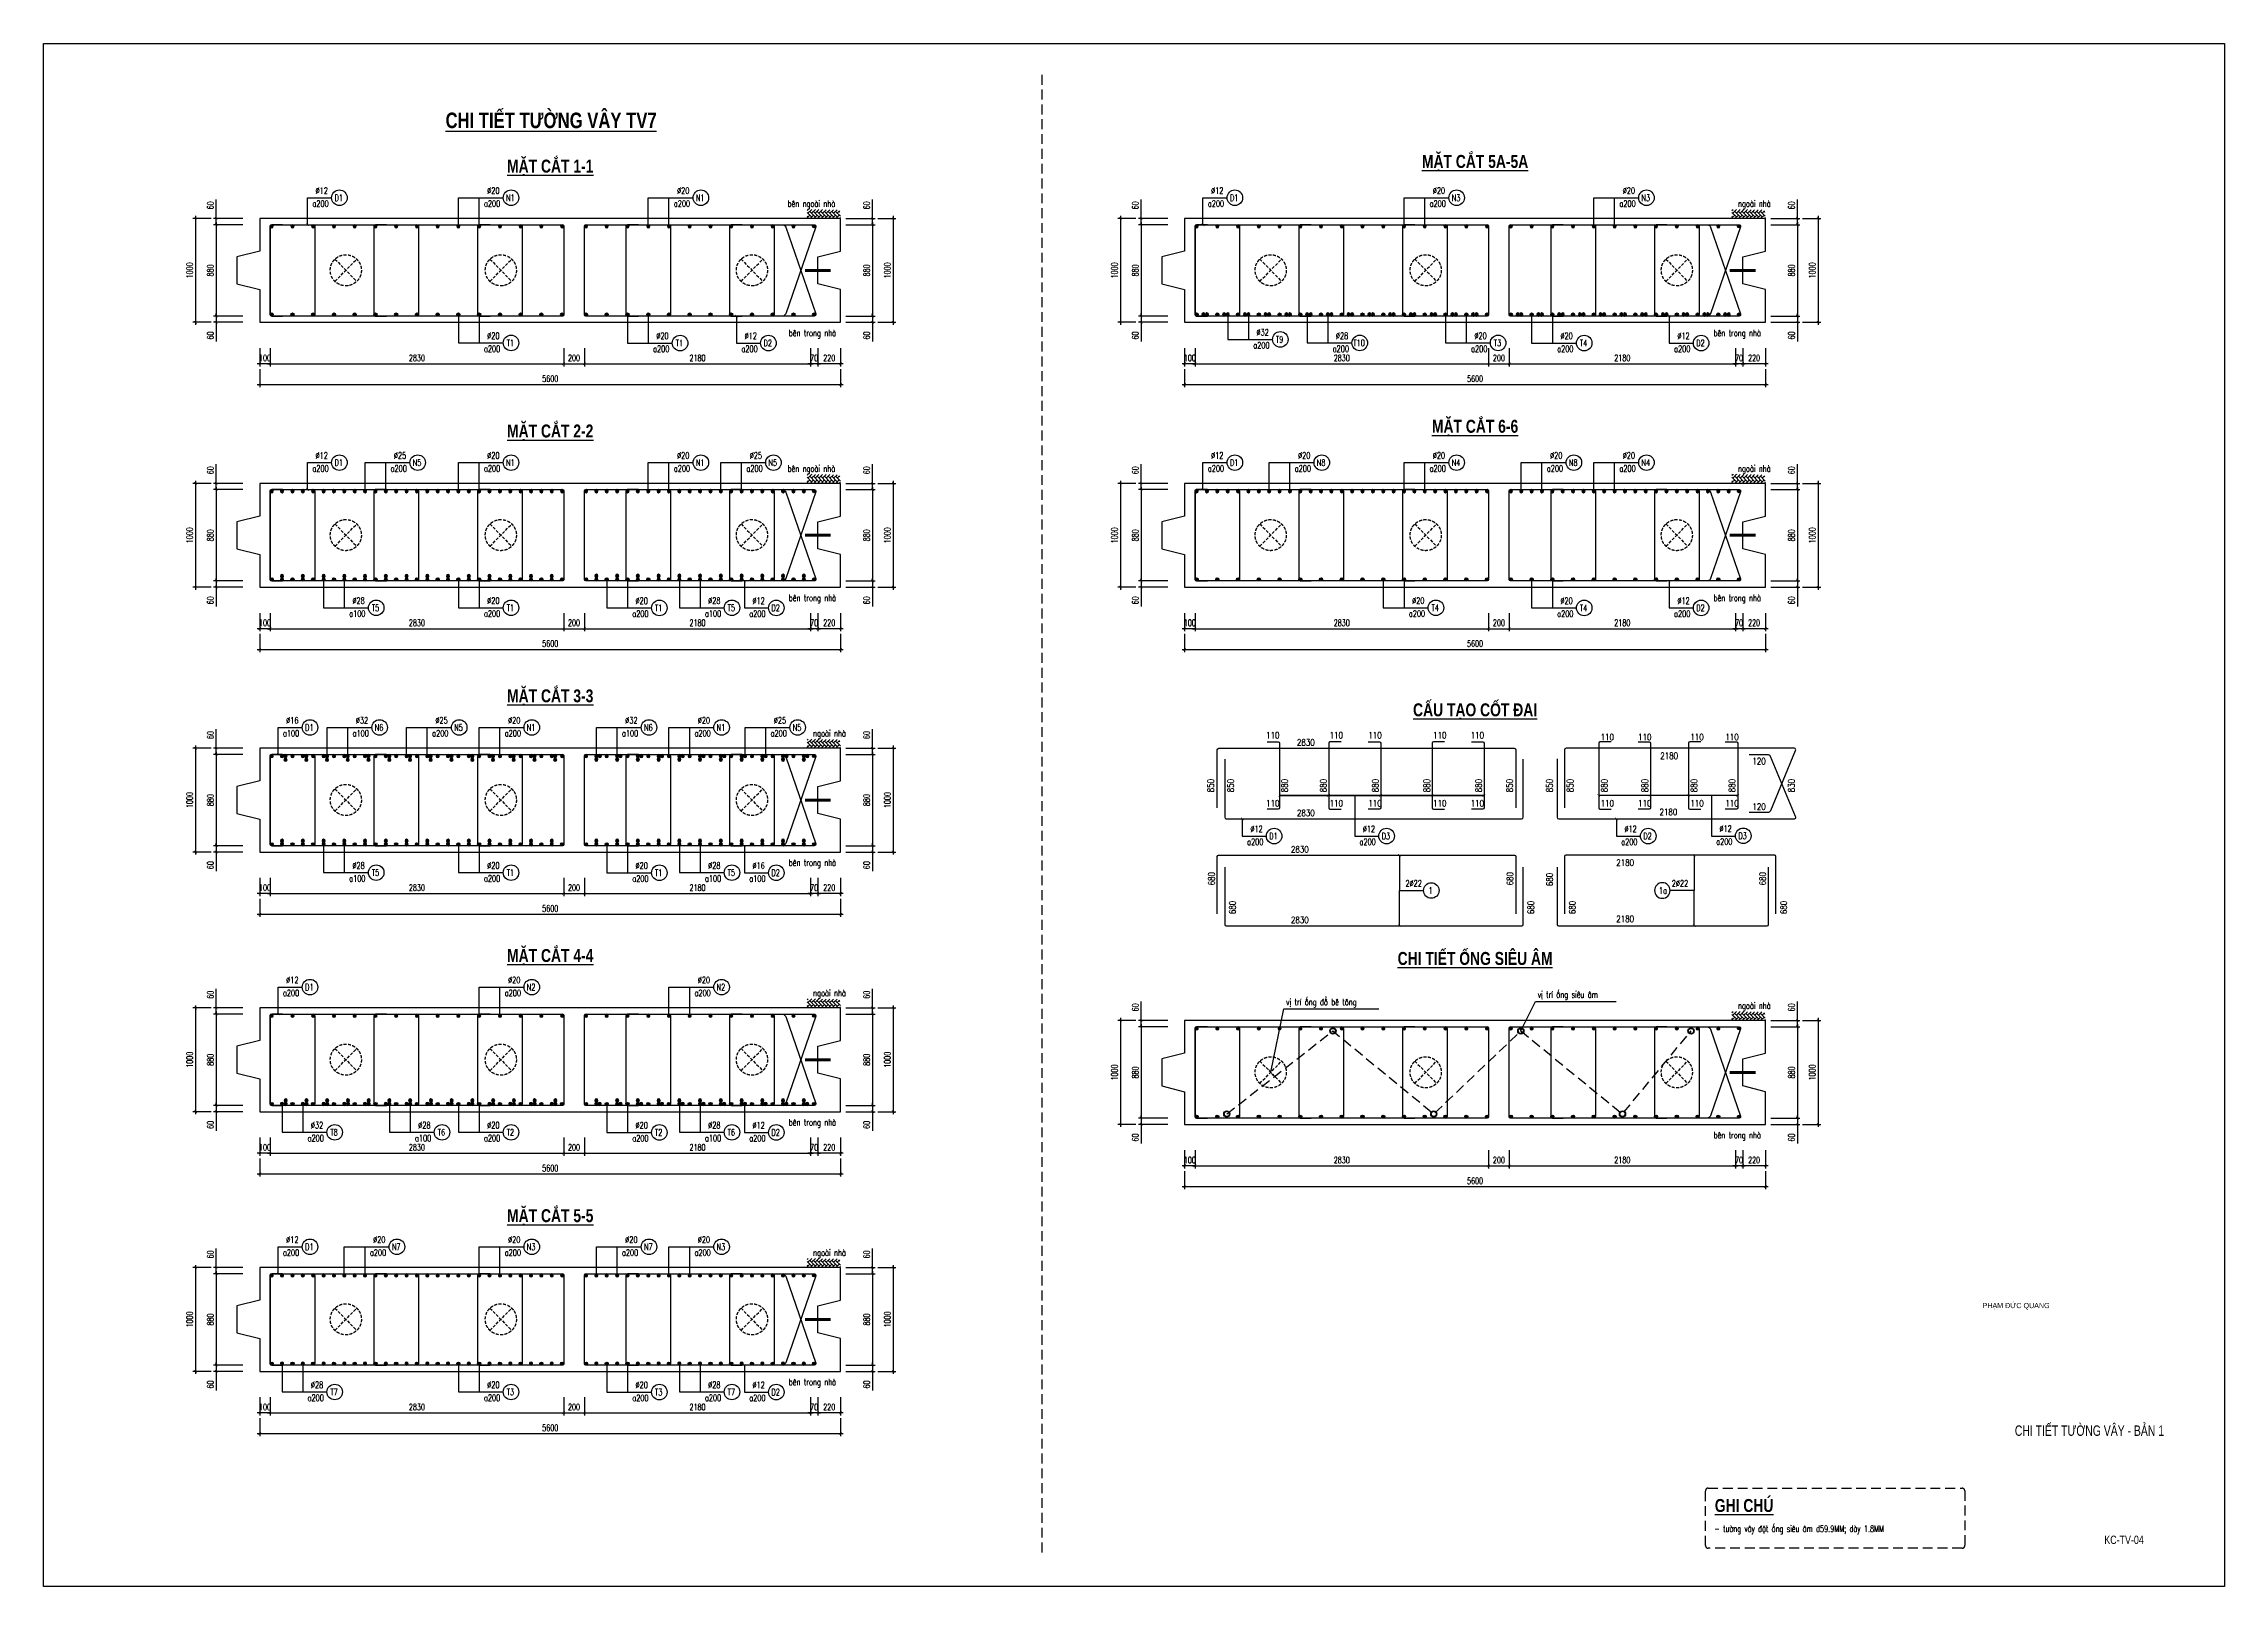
# Model space of a CAD drawing. Header units: millimetres. Extents: x -143570 to 58447, y -1448440 to -1202244.
# Drawn here: x -25653 to 58447, y -1269879 to -1210408 of the extents above; entities that cross this region are included whole.
import ezdxf
from ezdxf.enums import TextEntityAlignment as Align

# ---------------------------------------------------------------- set-up
doc = ezdxf.new("R2010")
doc.units = ezdxf.units.MM
doc.header["$LTSCALE"] = 30
doc.header["$PDMODE"] = 3
doc.linetypes.add('DASHED', pattern=[19.05, 12.7, -6.35])
doc.layers.get('0').update_dxf_attribs({"lineweight": 9})
doc.layers.get('Defpoints').update_dxf_attribs({"lineweight": 9})
for name, color, linetype in [('0-Chu khung ten', 7, 'Continuous'), ('ccu11-Cotthep', 9, 'Continuous'), ('ccu11-Dim', 8, 'Continuous'), ('ccu11-Hatch', 8, 'Continuous'), ('ccu11-Manh', 8, 'Continuous'), ('ccu11-Text', 31, 'Continuous'), ('ccu11-Thay', 7, 'Continuous'), ('ccu11-Thep', 4, 'Continuous'), ('ccu11-Thep doc', 4, 'Continuous'), ('ccu11-Thepdai', 6, 'Continuous')]:
    doc.layers.add(name, color=color, linetype=linetype)
doc.layers.add('ccu11-Khuat', color=9, linetype='DASHED', lineweight=30)
doc.layers.add('Vicom_thep doc', color=1, linetype='Continuous', lineweight=35)
doc.styles.add('ccu11-dim', font='vnsimli.shx', dxfattribs={"width": 0.65, "bigfont": 'bigfont.shx'})
doc.styles.add('ccu11-VnAvantH', font='')
doc.styles.add('ccu11-VnAvH-B', font='')
doc.styles.add('ccu11-vnsimli', font='vnsimli.shx', dxfattribs={"width": 0.8, "bigfont": 'vns.shx'})
doc.styles.add('ccu11-vnsimple', font='vnsimple.shx', dxfattribs={"bigfont": 'bigfont.shx'})
doc.styles.add('ccu11_simli', font='vnsimli.shx', dxfattribs={"width": 0.8})
doc.styles.add('LoGoTTAs1', font='')
doc.styles.add('LoGoTTAs2', font='')
doc.styles.add('VNARIALH', font='')
doc.styles.get('ccu11-VnAvantH').set_extended_font_data('.VnAvantH')
doc.styles.get('ccu11-VnAvH-B').set_extended_font_data('.VnAvantH', bold=True)
doc.styles.get('LoGoTTAs1').set_extended_font_data('.VnArialH')
doc.styles.get('LoGoTTAs2').set_extended_font_data('.VnAvantH')
doc.styles.get('VNARIALH').set_extended_font_data('.VnArialH')
doc.dimstyles.new('ccu11-100', dxfattribs={"dimscale": 100, "dimtxt": 2.5, "dimasz": 1, "dimexe": 1, "dimexo": 2, "dimgap": 1, "dimtad": 1, "dimdec": 0, "dimdsep": 46, "dimtxsty": 'ccu11-dim', "dimblk": 'ARCHTICK', "dimcen": -1, "dimdle": 1, "dimclrd": 256, "dimclre": 256, "dimclrt": 3, "dimadec": 0, "dimazin": 2, "dimtfac": 0.1, "dimtdec": 0, "dimtmove": 0, "dimatfit": 1, "dimldrblk": 'ARCHTICK', "dimfxl": 1, "dimtvp": 0.833333, "dimtolj": 1, "dimtzin": 12, "dimarcsym": 0})
doc.dimstyles.new('ccu11-100x4', dxfattribs={"dimscale": 100, "dimtxt": 2.5, "dimasz": 1, "dimexe": 1, "dimexo": 2, "dimgap": 1, "dimtad": 1, "dimdec": 0, "dimlfac": 0.25, "dimdsep": 46, "dimtxsty": 'ccu11-dim', "dimblk": 'ARCHTICK', "dimcen": -1, "dimdle": 1, "dimclrd": 256, "dimclre": 256, "dimclrt": 3, "dimadec": 0, "dimazin": 2, "dimtfac": 0.1, "dimtdec": 0, "dimtmove": 0, "dimatfit": 1, "dimldrblk": 'ARCHTICK', "dimfxl": 1, "dimtvp": 0.833333, "dimtolj": 1, "dimtzin": 12, "dimarcsym": 0})

msp = doc.modelspace()

# ---------------------------------------------------------------- texts
at = {"layer": 'ccu11-Text', "style": 'ccu11-VnAvH-B', "width": 0.8}
for s, height, p in [('%%UCHI TIÕT t\xadêng v©y tv7', 600, (-6081.99, -1213666.3)), ('%%Uchi tiÕt èng siªu ©m', 500, (29550.63, -1245923.27))]:
    msp.add_text(s, height=height, dxfattribs=at).set_placement(p, align=Align.CENTER)
at = {"layer": 'ccu11-Text', "color": 1, "style": 'ccu11-VnAvH-B', "width": 0.8}
msp.add_text('%%UmÆt c¾t 1-1', height=500, dxfattribs=at).set_placement((-6116, -1215380.62), align=Align.CENTER)
at = {"layer": 'ccu11-Text', "color": 6, "style": 'ccu11-VnAvH-B', "width": 0.8}
for s, p in [('%%UmÆt c¾t 5a-5a', (29550.63, -1215199.48)), ('%%UmÆt c¾t 6-6', (29550.63, -1225409.42)), ('%%ucÊu t¹o cèt ®ai', (29550.63, -1236339.15))]:
    msp.add_text(s, height=500, dxfattribs=at).set_placement(p, align=Align.CENTER)
at = {"layer": 'ccu11-Text', "linetype": 'Continuous', "style": 'ccu11-vnsimli', "width": 0.75}
for s, p in [('bªn ngoµi nhµ', (3956.41, -1216702.6)), ('ngoµi nhµ', (40321.46, -1216702.6)), ('bªn trong nhµ', (3996.59, -1221689.21)), ('bªn trong nhµ', (39663.21, -1221689.21)), ('bªn ngoµi nhµ', (3956.41, -1226912.54)), ('ngoµi nhµ', (40321.46, -1226912.54)), ('bªn trong nhµ', (3996.59, -1231899.15)), ('bªn trong nhµ', (39663.21, -1231899.15)), ('ngoµi nhµ', (4654.83, -1237122.48)), ('bªn trong nhµ', (3996.59, -1242109.09)), ('ngoµi nhµ', (4654.83, -1247132.42)), ('ngoµi nhµ', (40321.46, -1247621.25)), ('bªn trong nhµ', (3996.59, -1252119.03)), ('bªn trong nhµ', (39663.21, -1252607.86)), ('ngoµi nhµ', (4654.83, -1257142.36)), ('bªn trong nhµ', (3996.59, -1262128.97))]:
    msp.add_text(s, height=250, dxfattribs=at).set_placement(p, align=Align.CENTER)
at = {"layer": 'ccu11-Text', "color": 2, "style": 'ccu11-VnAvH-B', "width": 0.8}
msp.add_text('%%UmÆt c¾t 2-2', height=500, dxfattribs=at).set_placement((-6116, -1225590.56), align=Align.CENTER)
at = {"layer": 'ccu11-Text', "color": 3, "style": 'ccu11-VnAvH-B', "width": 0.8}
msp.add_text('%%UmÆt c¾t 3-3', height=500, dxfattribs=at).set_placement((-6116, -1235800.49), align=Align.CENTER)
at = {"layer": 'ccu11-Text'}
for s, height, style, width, p in [('110', 250, 'ccu11-vnsimli', 0.8, (21493.34, -1237194.26)), ('110', 250, 'ccu11-vnsimli', 0.8, (23942.76, -1237194.26)), ('110', 250, 'ccu11-vnsimli', 0.8, (25435.96, -1237194.26)), ('110', 250, 'ccu11-vnsimli', 0.8, (27933.26, -1237194.26)), ('110', 250, 'ccu11-vnsimli', 0.8, (29382.33, -1237194.26)), ('110', 250, 'ccu11-vnsimli', 0.8, (34392.93, -1237262.94)), ('110', 250, 'ccu11-vnsimli', 0.8, (35841.99, -1237262.94)), ('110', 250, 'ccu11-vnsimli', 0.8, (37853.64, -1237262.94)), ('110', 250, 'ccu11-vnsimli', 0.8, (39203.2, -1237262.94)), ('2830', 250, 'ccu11-vnsimli', 0.8, (22680.84, -1237470.62)), ('2180', 250, 'ccu11-vnsimli', 0.8, (36691.57, -1237985.89)), ('120', 250, 'ccu11-vnsimli', 0.8, (40244.69, -1238192.17)), ('110', 250, 'ccu11-vnsimli', 0.8, (21493.34, -1239817.65)), ('110', 250, 'ccu11-vnsimli', 0.8, (23942.76, -1239817.65)), ('110', 250, 'ccu11-vnsimli', 0.8, (25435.96, -1239817.65)), ('110', 250, 'ccu11-vnsimli', 0.8, (27933.26, -1239817.65)), ('110', 250, 'ccu11-vnsimli', 0.8, (29382.33, -1239817.65)), ('110', 250, 'ccu11-vnsimli', 0.8, (34392.93, -1239817.65)), ('110', 250, 'ccu11-vnsimli', 0.8, (35841.99, -1239817.65)), ('110', 250, 'ccu11-vnsimli', 0.8, (37853.64, -1239817.65)), ('110', 250, 'ccu11-vnsimli', 0.8, (39203.2, -1239817.65)), ('2830', 250, 'ccu11-vnsimli', 0.8, (22680.84, -1240190.62)), ('2180', 250, 'ccu11-vnsimli', 0.8, (36661.33, -1240151.42)), ('120', 250, 'ccu11-vnsimli', 0.8, (40244.69, -1239945.27)), ('2830', 250, 'ccu11-vnsimli', 0.8, (22448.23, -1241594.33)), ('2180', 250, 'ccu11-vnsimli', 0.8, (34997.78, -1242104.37)), ('2830', 250, 'ccu11-vnsimli', 0.8, (22448.23, -1244314.33)), ('2180', 250, 'ccu11-vnsimli', 0.8, (34997.78, -1244275.13)), ('vÞ trÝ èng ®æ bª t«ng', 250, 'ccu11-vnsimli', 0.75, (22266.92, -1247478.2)), ('vÞ trÝ èng siªu ©m', 250, 'ccu11-vnsimli', 0.75, (31968.33, -1247187.78)), ('%%uGHI CHó', 500, 'ccu11-VnAvH-B', 0.8, (38795.94, -1267011.18))]:
    msp.add_text(s, height=height, dxfattribs=dict(at, style=style, width=width)).set_placement(p)
at = {"layer": 'ccu11-Text', "style": 'ccu11-vnsimli', "width": 0.8}
for s, p in [('850', (19481.82, -1239266.36)), ('850', (20250.02, -1239266.36)), ('880', (22329.95, -1239266.36)), ('880', (23824.18, -1239266.36)), ('880', (25830.56, -1239266.36)), ('880', (27814.69, -1239266.36)), ('880', (29815.02, -1239266.36)), ('850', (31008.34, -1239266.36)), ('850', (32544.98, -1239266.36)), ('850', (33340.27, -1239266.36)), ('880', (34659.98, -1239266.36)), ('880', (36224.95, -1239266.36)), ('880', (38120.69, -1239266.36)), ('880', (39586.15, -1239266.36)), ('830', (41874.69, -1239266.36)), ('680', (19510.93, -1242858.13)), ('680', (31020.7, -1242858.13)), ('680', (32548.91, -1242885.44)), ('680', (40765.66, -1242858.13)), ('680', (20318.45, -1243968.32)), ('680', (31828.34, -1243968.32)), ('680', (33424.88, -1243968.32)), ('680', (41577.9, -1243968.32))]:
    msp.add_text(s, height=250, rotation=90, dxfattribs=at).set_placement(p)
at = {"layer": 'ccu11-Text', "color": 4, "style": 'ccu11-VnAvH-B', "width": 0.8}
msp.add_text('%%UmÆt c¾t 4-4', height=500, dxfattribs=at).set_placement((-6116, -1245810.43), align=Align.CENTER)
at = {"layer": 'ccu11-Text', "color": 5, "style": 'ccu11-VnAvH-B', "width": 0.8}
msp.add_text('%%UmÆt c¾t 5-5', height=500, dxfattribs=at).set_placement((-6116, -1255839.23), align=Align.CENTER)
at = {"layer": 'ccu11-Text', "linetype": 'Continuous', "style": 'ccu11-vnsimli', "width": 0.7}
msp.add_text('- t\xadêng v©y ®Æt èng siªu ©m d59.9MM; dµy 1.8MM', height=250, dxfattribs=at).set_placement((38781.33, -1267782.89))

# ---------------------------------------------------------------- blocks, each defined once
blk = doc.blocks.new('MCT')
at = {"ltscale": 0.005}
for p, q in [((-0.49, 0), (0.49, 0)), ((0.35, -0.35), (-0.35, 0.35)), ((-0.35, -0.35), (0.35, 0.35)), ((0, -0.49), (0, 0.49))]:
    blk.add_line(p, q, dxfattribs=at)
blk.add_circle((0, 0), 0.492, dxfattribs=at)
blk = doc.blocks.new('_ARCHTICK')
at = {"color": 0, "linetype": 'ByBlock', "const_width": 0.15}
blk.add_lwpolyline([(-0.5, -0.5), (0.5, 0.5)], dxfattribs=at)
blk = doc.blocks.new('*U21')
at = {"layer": 'ccu11-Thep doc', "xscale": -121.9200000001001, "yscale": 121.9200000001001, "zscale": 121.92, "rotation": 270}
blk.add_blockref('MCT', (0, 0), dxfattribs=at)
blk = doc.blocks.new('*U22')
at = {"layer": 'ccu11-Thep doc', "color": 0, "linetype": 'ByBlock', "lineweight": -2, "transparency": 16777216}
for p in [(0, 0), (800, 0), (1600, 0), (2400, 0), (3200, 0), (4000, 0), (4800, 0), (5600, 0), (6400, 0), (7200, 0), (8000, 0), (8800, 0), (9600, 0), (10400, 0), (11200, 0)]:
    blk.add_blockref('*U21', p, dxfattribs=at)
blk = doc.blocks.new('*U23')
at = {"layer": 'ccu11-Thep doc', "xscale": -121.9200000001001, "yscale": 121.9200000001001, "zscale": 121.92, "rotation": 270}
blk.add_blockref('MCT', (0, 0), dxfattribs=at)
blk = doc.blocks.new('*U24')
at = {"layer": 'ccu11-Thep doc', "color": 0, "linetype": 'ByBlock', "lineweight": -2, "transparency": 16777216}
for p in [(0, 0), (800, 0), (1600, 0), (2400, 0), (3200, 0), (4000, 0), (4800, 0), (5600, 0), (6400, 0), (7200, 0), (8000, 0), (8800, 0), (9600, 0), (10400, 0), (11200, 0)]:
    blk.add_blockref('*U23', p, dxfattribs=at)
blk = doc.blocks.new('*U25')
at = {"layer": 'ccu11-Thep doc', "xscale": -121.9200000001001, "yscale": 121.9200000001001, "zscale": 121.92, "rotation": 270}
blk.add_blockref('MCT', (0, 0), dxfattribs=at)
blk = doc.blocks.new('*U26')
at = {"layer": 'ccu11-Thep doc', "color": 0, "linetype": 'ByBlock', "lineweight": -2, "transparency": 16777216}
for p in [(0, 0), (800, 0), (1600, 0), (2400, 0), (3200, 0), (4000, 0), (4800, 0), (5600, 0), (6400, 0), (7200, 0), (8000, 0)]:
    blk.add_blockref('*U25', p, dxfattribs=at)
blk = doc.blocks.new('*U27')
at = {"layer": 'ccu11-Thep doc', "xscale": -121.9200000001001, "yscale": 121.9200000001001, "zscale": 121.92, "rotation": 270}
blk.add_blockref('MCT', (0, 0), dxfattribs=at)
blk = doc.blocks.new('*U28')
at = {"layer": 'ccu11-Thep doc', "color": 0, "linetype": 'ByBlock', "lineweight": -2, "transparency": 16777216}
for p in [(0, 0), (800, 0), (1600, 0), (2400, 0), (3200, 0), (4000, 0), (4800, 0), (5600, 0), (6400, 0), (7200, 0), (8000, 0)]:
    blk.add_blockref('*U27', p, dxfattribs=at)
blk = doc.blocks.new('SHD')
at = {"layer": 'ccu11-Cotthep'}
blk.add_circle((300, 0), 300, dxfattribs=at)
at = {"layer": 'ccu11-Cotthep', "color": 31, "style": 'ccu11_simli', "width": 0.8}
blk.add_attdef('DK', text='', height=250, dxfattribs=at).set_placement((-101, 65), align=Align.BOTTOM_RIGHT)
blk.add_attdef('KH', text='', height=250, dxfattribs=at).set_placement((300, 0), align=Align.MIDDLE)
blk.add_attdef('KC', text='', height=250, dxfattribs=at).set_placement((-101, -142), align=Align.TOP_RIGHT)
blk = doc.blocks.new('*D33')
at = {"layer": 'ccu11-Dim', "linetype": 'ByBlock', "lineweight": -2, "ltscale": 30, "transparency": 16777216}
for p, q in [((-18996, -1217151), (-18996, -1216411)), ((-17967, -1217151), (-19096, -1217151)), ((-17967, -1217391), (-19096, -1217391)), ((-18996, -1217391), (-18996, -1217151)), ((-18996, -1217391), (-18996, -1217491))]:
    blk.add_line(p, q, dxfattribs=at)
at = {"layer": 'Defpoints', "color": 0, "linetype": 'ByBlock', "ltscale": 30, "transparency": 16777216}
for p in [(-18996, -1217391), (-17767, -1217151), (-17767, -1217391)]:
    blk.add_point(p, dxfattribs=at)
at = {"layer": 'ccu11-Dim', "linetype": 'ByBlock', "lineweight": -2, "ltscale": 30, "transparency": 16777216, "xscale": 100, "yscale": 100, "zscale": 100}
for p, rotation in [((-18996, -1217151), 270), ((-18996, -1217391), 90)]:
    blk.add_blockref('_ARCHTICK', p, dxfattribs=dict(at, rotation=rotation))
at = {"layer": 'ccu11-Dim', "color": 3, "linetype": 'ByBlock', "ltscale": 30, "transparency": 16777216, "insert": (-19221, -1216643), "char_height": 250, "attachment_point": 5, "rotation": 90, "style": 'ccu11-dim'}
blk.add_mtext('\\A1;60', dxfattribs=at)
blk = doc.blocks.new('*D34')
at = {"layer": 'ccu11-Dim', "linetype": 'ByBlock', "lineweight": -2, "ltscale": 30, "transparency": 16777216}
for p, q in [((-17967, -1217391), (-19096, -1217391)), ((-18996, -1217291), (-18996, -1221011)), ((-17967, -1220911), (-19096, -1220911))]:
    blk.add_line(p, q, dxfattribs=at)
at = {"layer": 'Defpoints', "color": 0, "linetype": 'ByBlock', "ltscale": 30, "transparency": 16777216}
for p in [(-17767, -1217391), (-18996, -1220911), (-17767, -1220911)]:
    blk.add_point(p, dxfattribs=at)
at = {"layer": 'ccu11-Dim', "linetype": 'ByBlock', "lineweight": -2, "ltscale": 30, "transparency": 16777216, "xscale": 100, "yscale": 100, "zscale": 100}
for p, rotation in [((-18996, -1217391), 90), ((-18996, -1220911), 270)]:
    blk.add_blockref('_ARCHTICK', p, dxfattribs=dict(at, rotation=rotation))
at = {"layer": 'ccu11-Dim', "color": 3, "linetype": 'ByBlock', "ltscale": 30, "transparency": 16777216, "insert": (-19221, -1219151), "char_height": 250, "attachment_point": 5, "rotation": 90, "style": 'ccu11-dim'}
blk.add_mtext('\\A1;880', dxfattribs=at)
blk = doc.blocks.new('*D35')
at = {"layer": 'ccu11-Dim', "linetype": 'ByBlock', "lineweight": -2, "ltscale": 30, "transparency": 16777216}
for p, q in [((-17967, -1220911), (-19096, -1220911)), ((-18996, -1220911), (-18996, -1220811)), ((-18996, -1220911), (-18996, -1221151)), ((-17967, -1221151), (-19096, -1221151)), ((-18996, -1221151), (-18996, -1221890))]:
    blk.add_line(p, q, dxfattribs=at)
at = {"layer": 'Defpoints', "color": 0, "linetype": 'ByBlock', "ltscale": 30, "transparency": 16777216}
for p in [(-18996, -1220911), (-17767, -1220911), (-17767, -1221151)]:
    blk.add_point(p, dxfattribs=at)
at = {"layer": 'ccu11-Dim', "linetype": 'ByBlock', "lineweight": -2, "ltscale": 30, "transparency": 16777216, "xscale": 100, "yscale": 100, "zscale": 100}
for p, rotation in [((-18996, -1220911), 270), ((-18996, -1221151), 90)]:
    blk.add_blockref('_ARCHTICK', p, dxfattribs=dict(at, rotation=rotation))
at = {"layer": 'ccu11-Dim', "color": 3, "linetype": 'ByBlock', "ltscale": 30, "transparency": 16777216, "insert": (-19221, -1221659), "char_height": 250, "attachment_point": 5, "rotation": 90, "style": 'ccu11-dim'}
blk.add_mtext('\\A1;60', dxfattribs=at)
blk = doc.blocks.new('*D36')
at = {"layer": 'ccu11-Dim', "linetype": 'ByBlock', "lineweight": -2, "ltscale": 30, "transparency": 16777216}
for p, q in [((-19196, -1217151), (-19896, -1217151)), ((-19796, -1217051), (-19796, -1221251)), ((-19196, -1221151), (-19896, -1221151))]:
    blk.add_line(p, q, dxfattribs=at)
at = {"layer": 'Defpoints', "color": 0, "linetype": 'ByBlock', "ltscale": 30, "transparency": 16777216}
for p in [(-18996, -1217151), (-19796, -1221151), (-18996, -1221151)]:
    blk.add_point(p, dxfattribs=at)
at = {"layer": 'ccu11-Dim', "linetype": 'ByBlock', "lineweight": -2, "ltscale": 30, "transparency": 16777216, "xscale": 100, "yscale": 100, "zscale": 100}
for p, rotation in [((-19796, -1217151), 90), ((-19796, -1221151), 270)]:
    blk.add_blockref('_ARCHTICK', p, dxfattribs=dict(at, rotation=rotation))
at = {"layer": 'ccu11-Dim', "color": 3, "linetype": 'ByBlock', "ltscale": 30, "transparency": 16777216, "insert": (-20021, -1219151), "char_height": 250, "attachment_point": 5, "rotation": 90, "style": 'ccu11-dim'}
blk.add_mtext('\\A1;1000', dxfattribs=at)
blk = doc.blocks.new('*D37')
at = {"layer": 'ccu11-Dim', "linetype": 'ByBlock', "lineweight": -2, "ltscale": 30, "transparency": 16777216}
for p, q in [((5184, -1222751), (4104, -1222751)), ((4204, -1222151), (4204, -1222851)), ((5084, -1222151), (5084, -1222851))]:
    blk.add_line(p, q, dxfattribs=at)
at = {"layer": 'Defpoints', "color": 0, "linetype": 'ByBlock', "ltscale": 30, "transparency": 16777216}
for p in [(4204, -1221951), (5084, -1221951), (4204, -1222751)]:
    blk.add_point(p, dxfattribs=at)
at = {"layer": 'ccu11-Dim', "linetype": 'ByBlock', "lineweight": -2, "ltscale": 30, "transparency": 16777216, "xscale": 100, "yscale": 100, "zscale": 100, "rotation": 180}
blk.add_blockref('_ARCHTICK', (4204, -1222751), dxfattribs=at)
at = {"layer": 'ccu11-Dim', "linetype": 'ByBlock', "lineweight": -2, "ltscale": 30, "transparency": 16777216, "xscale": 100, "yscale": 100, "zscale": 100}
blk.add_blockref('_ARCHTICK', (5084, -1222751), dxfattribs=at)
at = {"layer": 'ccu11-Dim', "color": 3, "linetype": 'ByBlock', "ltscale": 30, "transparency": 16777216, "insert": (4644, -1222526), "char_height": 250, "attachment_point": 5, "style": 'ccu11-dim'}
blk.add_mtext('\\A1;220', dxfattribs=at)
blk = doc.blocks.new('*D38')
at = {"layer": 'ccu11-Dim', "linetype": 'ByBlock', "lineweight": -2, "ltscale": 30, "transparency": 16777216}
for p, q in [((-17416, -1223551), (5184, -1223551)), ((-17316, -1222951), (-17316, -1223651)), ((5084, -1222951), (5084, -1223651))]:
    blk.add_line(p, q, dxfattribs=at)
at = {"layer": 'Defpoints', "color": 0, "linetype": 'ByBlock', "ltscale": 30, "transparency": 16777216}
for p in [(-17316, -1222751), (5084, -1222751), (5084, -1223551)]:
    blk.add_point(p, dxfattribs=at)
at = {"layer": 'ccu11-Dim', "linetype": 'ByBlock', "lineweight": -2, "ltscale": 30, "transparency": 16777216, "xscale": 100, "yscale": 100, "zscale": 100, "rotation": 180}
blk.add_blockref('_ARCHTICK', (-17316, -1223551), dxfattribs=at)
at = {"layer": 'ccu11-Dim', "linetype": 'ByBlock', "lineweight": -2, "ltscale": 30, "transparency": 16777216, "xscale": 100, "yscale": 100, "zscale": 100}
blk.add_blockref('_ARCHTICK', (5084, -1223551), dxfattribs=at)
at = {"layer": 'ccu11-Dim', "color": 3, "linetype": 'ByBlock', "ltscale": 30, "transparency": 16777216, "insert": (-6116, -1223326), "char_height": 250, "attachment_point": 5, "style": 'ccu11-dim'}
blk.add_mtext('\\A1;5600', dxfattribs=at)
blk = doc.blocks.new('*D39')
at = {"layer": 'ccu11-Dim', "linetype": 'ByBlock', "lineweight": -2, "ltscale": 30, "transparency": 16777216}
for p, q in [((3924, -1222751), (3824, -1222751)), ((3924, -1222151), (3924, -1222851)), ((4204, -1222751), (3924, -1222751)), ((4204, -1222151), (4204, -1222851)), ((4204, -1222751), (4304, -1222751))]:
    blk.add_line(p, q, dxfattribs=at)
at = {"layer": 'Defpoints', "color": 0, "linetype": 'ByBlock', "ltscale": 30, "transparency": 16777216}
for p in [(3924, -1221951), (4204, -1221951), (3924, -1222751)]:
    blk.add_point(p, dxfattribs=at)
at = {"layer": 'ccu11-Dim', "linetype": 'ByBlock', "lineweight": -2, "ltscale": 30, "transparency": 16777216, "xscale": 100, "yscale": 100, "zscale": 100}
blk.add_blockref('_ARCHTICK', (3924, -1222751), dxfattribs=at)
at = {"layer": 'ccu11-Dim', "linetype": 'ByBlock', "lineweight": -2, "ltscale": 30, "transparency": 16777216, "xscale": 100, "yscale": 100, "zscale": 100, "rotation": 180}
blk.add_blockref('_ARCHTICK', (4204, -1222751), dxfattribs=at)
at = {"layer": 'ccu11-Dim', "color": 3, "linetype": 'ByBlock', "ltscale": 30, "transparency": 16777216, "insert": (4064, -1222526), "char_height": 250, "attachment_point": 5, "style": 'ccu11-dim'}
blk.add_mtext('\\A1;70', dxfattribs=at)
blk = doc.blocks.new('*D40')
at = {"layer": 'ccu11-Dim', "linetype": 'ByBlock', "lineweight": -2, "ltscale": 30, "transparency": 16777216}
for p, q in [((-5697, -1222751), (-4697, -1222751)), ((-5597, -1222151), (-5597, -1222851)), ((-4797, -1222151), (-4797, -1222851))]:
    blk.add_line(p, q, dxfattribs=at)
at = {"layer": 'Defpoints', "color": 0, "linetype": 'ByBlock', "ltscale": 30, "transparency": 16777216}
for p in [(-5597, -1221951), (-4797, -1221951), (-4797, -1222751)]:
    blk.add_point(p, dxfattribs=at)
at = {"layer": 'ccu11-Dim', "linetype": 'ByBlock', "lineweight": -2, "ltscale": 30, "transparency": 16777216, "xscale": 100, "yscale": 100, "zscale": 100, "rotation": 180}
blk.add_blockref('_ARCHTICK', (-5597, -1222751), dxfattribs=at)
at = {"layer": 'ccu11-Dim', "linetype": 'ByBlock', "lineweight": -2, "ltscale": 30, "transparency": 16777216, "xscale": 100, "yscale": 100, "zscale": 100}
blk.add_blockref('_ARCHTICK', (-4797, -1222751), dxfattribs=at)
at = {"layer": 'ccu11-Dim', "color": 3, "linetype": 'ByBlock', "ltscale": 30, "transparency": 16777216, "insert": (-5197, -1222526), "char_height": 250, "attachment_point": 5, "style": 'ccu11-dim'}
blk.add_mtext('\\A1;200', dxfattribs=at)
blk = doc.blocks.new('*D41')
at = {"layer": 'ccu11-Dim', "linetype": 'ByBlock', "lineweight": -2, "ltscale": 30, "transparency": 16777216}
for p, q in [((-4897, -1222751), (4024, -1222751)), ((-4797, -1222151), (-4797, -1222851)), ((3924, -1222151), (3924, -1222851))]:
    blk.add_line(p, q, dxfattribs=at)
at = {"layer": 'Defpoints', "color": 0, "linetype": 'ByBlock', "ltscale": 30, "transparency": 16777216}
for p in [(-4797, -1221951), (3924, -1221951), (3924, -1222751)]:
    blk.add_point(p, dxfattribs=at)
at = {"layer": 'ccu11-Dim', "linetype": 'ByBlock', "lineweight": -2, "ltscale": 30, "transparency": 16777216, "xscale": 100, "yscale": 100, "zscale": 100, "rotation": 180}
blk.add_blockref('_ARCHTICK', (-4797, -1222751), dxfattribs=at)
at = {"layer": 'ccu11-Dim', "linetype": 'ByBlock', "lineweight": -2, "ltscale": 30, "transparency": 16777216, "xscale": 100, "yscale": 100, "zscale": 100}
blk.add_blockref('_ARCHTICK', (3924, -1222751), dxfattribs=at)
at = {"layer": 'ccu11-Dim', "color": 3, "linetype": 'ByBlock', "ltscale": 30, "transparency": 16777216, "insert": (-437, -1222526), "char_height": 250, "attachment_point": 5, "style": 'ccu11-dim'}
blk.add_mtext('\\A1;2180', dxfattribs=at)
blk = doc.blocks.new('*D42')
at = {"layer": 'ccu11-Dim', "linetype": 'ByBlock', "lineweight": -2, "ltscale": 30, "transparency": 16777216}
for p, q in [((-17016, -1222751), (-5497, -1222751)), ((-16916, -1222151), (-16916, -1222851)), ((-5597, -1222151), (-5597, -1222851))]:
    blk.add_line(p, q, dxfattribs=at)
at = {"layer": 'Defpoints', "color": 0, "linetype": 'ByBlock', "ltscale": 30, "transparency": 16777216}
for p in [(-16916, -1221951), (-5597, -1221951), (-5597, -1222751)]:
    blk.add_point(p, dxfattribs=at)
at = {"layer": 'ccu11-Dim', "linetype": 'ByBlock', "lineweight": -2, "ltscale": 30, "transparency": 16777216, "xscale": 100, "yscale": 100, "zscale": 100, "rotation": 180}
blk.add_blockref('_ARCHTICK', (-16916, -1222751), dxfattribs=at)
at = {"layer": 'ccu11-Dim', "linetype": 'ByBlock', "lineweight": -2, "ltscale": 30, "transparency": 16777216, "xscale": 100, "yscale": 100, "zscale": 100}
blk.add_blockref('_ARCHTICK', (-5597, -1222751), dxfattribs=at)
at = {"layer": 'ccu11-Dim', "color": 3, "linetype": 'ByBlock', "ltscale": 30, "transparency": 16777216, "insert": (-11257, -1222526), "char_height": 250, "attachment_point": 5, "style": 'ccu11-dim'}
blk.add_mtext('\\A1;2830', dxfattribs=at)
blk = doc.blocks.new('*D43')
at = {"layer": 'ccu11-Dim', "linetype": 'ByBlock', "lineweight": -2, "ltscale": 30, "transparency": 16777216}
for p, q in [((-17316, -1222751), (-17416, -1222751)), ((-17316, -1222151), (-17316, -1222851)), ((-16916, -1222751), (-17316, -1222751)), ((-16916, -1222151), (-16916, -1222851)), ((-16916, -1222751), (-16816, -1222751))]:
    blk.add_line(p, q, dxfattribs=at)
at = {"layer": 'Defpoints', "color": 0, "linetype": 'ByBlock', "ltscale": 30, "transparency": 16777216}
for p in [(-17316, -1221951), (-16916, -1221951), (-17316, -1222751)]:
    blk.add_point(p, dxfattribs=at)
at = {"layer": 'ccu11-Dim', "linetype": 'ByBlock', "lineweight": -2, "ltscale": 30, "transparency": 16777216, "xscale": 100, "yscale": 100, "zscale": 100}
blk.add_blockref('_ARCHTICK', (-17316, -1222751), dxfattribs=at)
at = {"layer": 'ccu11-Dim', "linetype": 'ByBlock', "lineweight": -2, "ltscale": 30, "transparency": 16777216, "xscale": 100, "yscale": 100, "zscale": 100, "rotation": 180}
blk.add_blockref('_ARCHTICK', (-16916, -1222751), dxfattribs=at)
at = {"layer": 'ccu11-Dim', "color": 3, "linetype": 'ByBlock', "ltscale": 30, "transparency": 16777216, "insert": (-17116, -1222526), "char_height": 250, "attachment_point": 5, "style": 'ccu11-dim'}
blk.add_mtext('\\A1;100', dxfattribs=at)
blk = doc.blocks.new('*D29')
at = {"layer": 'ccu11-Dim', "linetype": 'ByBlock', "lineweight": -2, "ltscale": 30, "transparency": 16777216}
for p, q in [((6312, -1217151), (6312, -1216411)), ((5284, -1217151), (6412, -1217151)), ((5284, -1217391), (6412, -1217391)), ((6312, -1217391), (6312, -1217151)), ((6312, -1217391), (6312, -1217491))]:
    blk.add_line(p, q, dxfattribs=at)
at = {"layer": 'Defpoints', "color": 0, "linetype": 'ByBlock', "ltscale": 30, "transparency": 16777216}
for p in [(5084, -1217151), (5084, -1217391), (6312, -1217391)]:
    blk.add_point(p, dxfattribs=at)
at = {"layer": 'ccu11-Dim', "linetype": 'ByBlock', "lineweight": -2, "ltscale": 30, "transparency": 16777216, "xscale": 100, "yscale": 100, "zscale": 100}
for p, rotation in [((6312, -1217151), 270), ((6312, -1217391), 90)]:
    blk.add_blockref('_ARCHTICK', p, dxfattribs=dict(at, rotation=rotation))
at = {"layer": 'ccu11-Dim', "color": 3, "linetype": 'ByBlock', "ltscale": 30, "transparency": 16777216, "insert": (6087, -1216643), "char_height": 250, "attachment_point": 5, "rotation": 90, "style": 'ccu11-dim'}
blk.add_mtext('\\A1;60', dxfattribs=at)
blk = doc.blocks.new('*D30')
at = {"layer": 'ccu11-Dim', "linetype": 'ByBlock', "lineweight": -2, "ltscale": 30, "transparency": 16777216}
for p, q in [((5284, -1217391), (6412, -1217391)), ((6312, -1217291), (6312, -1221011)), ((5284, -1220911), (6412, -1220911))]:
    blk.add_line(p, q, dxfattribs=at)
at = {"layer": 'Defpoints', "color": 0, "linetype": 'ByBlock', "ltscale": 30, "transparency": 16777216}
for p in [(5084, -1217391), (5084, -1220911), (6312, -1220911)]:
    blk.add_point(p, dxfattribs=at)
at = {"layer": 'ccu11-Dim', "linetype": 'ByBlock', "lineweight": -2, "ltscale": 30, "transparency": 16777216, "xscale": 100, "yscale": 100, "zscale": 100}
for p, rotation in [((6312, -1217391), 90), ((6312, -1220911), 270)]:
    blk.add_blockref('_ARCHTICK', p, dxfattribs=dict(at, rotation=rotation))
at = {"layer": 'ccu11-Dim', "color": 3, "linetype": 'ByBlock', "ltscale": 30, "transparency": 16777216, "insert": (6087, -1219151), "char_height": 250, "attachment_point": 5, "rotation": 90, "style": 'ccu11-dim'}
blk.add_mtext('\\A1;880', dxfattribs=at)
blk = doc.blocks.new('*D31')
at = {"layer": 'ccu11-Dim', "linetype": 'ByBlock', "lineweight": -2, "ltscale": 30, "transparency": 16777216}
for p, q in [((5284, -1220911), (6412, -1220911)), ((6312, -1220911), (6312, -1220811)), ((6312, -1220911), (6312, -1221151)), ((5284, -1221151), (6412, -1221151)), ((6312, -1221151), (6312, -1221890))]:
    blk.add_line(p, q, dxfattribs=at)
at = {"layer": 'Defpoints', "color": 0, "linetype": 'ByBlock', "ltscale": 30, "transparency": 16777216}
for p in [(5084, -1220911), (6312, -1220911), (5084, -1221151)]:
    blk.add_point(p, dxfattribs=at)
at = {"layer": 'ccu11-Dim', "linetype": 'ByBlock', "lineweight": -2, "ltscale": 30, "transparency": 16777216, "xscale": 100, "yscale": 100, "zscale": 100}
for p, rotation in [((6312, -1220911), 270), ((6312, -1221151), 90)]:
    blk.add_blockref('_ARCHTICK', p, dxfattribs=dict(at, rotation=rotation))
at = {"layer": 'ccu11-Dim', "color": 3, "linetype": 'ByBlock', "ltscale": 30, "transparency": 16777216, "insert": (6087, -1221659), "char_height": 250, "attachment_point": 5, "rotation": 90, "style": 'ccu11-dim'}
blk.add_mtext('\\A1;60', dxfattribs=at)
blk = doc.blocks.new('*D32')
at = {"layer": 'ccu11-Dim', "linetype": 'ByBlock', "lineweight": -2, "ltscale": 30, "transparency": 16777216}
for p, q in [((6512, -1217151), (7212, -1217151)), ((7112, -1217051), (7112, -1221251)), ((6512, -1221151), (7212, -1221151))]:
    blk.add_line(p, q, dxfattribs=at)
at = {"layer": 'Defpoints', "color": 0, "linetype": 'ByBlock', "ltscale": 30, "transparency": 16777216}
for p in [(6312, -1217151), (6312, -1221151), (7112, -1221151)]:
    blk.add_point(p, dxfattribs=at)
at = {"layer": 'ccu11-Dim', "linetype": 'ByBlock', "lineweight": -2, "ltscale": 30, "transparency": 16777216, "xscale": 100, "yscale": 100, "zscale": 100}
for p, rotation in [((7112, -1217151), 90), ((7112, -1221151), 270)]:
    blk.add_blockref('_ARCHTICK', p, dxfattribs=dict(at, rotation=rotation))
at = {"layer": 'ccu11-Dim', "color": 3, "linetype": 'ByBlock', "ltscale": 30, "transparency": 16777216, "insert": (6887, -1219151), "char_height": 250, "attachment_point": 5, "rotation": 90, "style": 'ccu11-dim'}
blk.add_mtext('\\A1;1000', dxfattribs=at)
blk = doc.blocks.new('*U63')
at = {"layer": 'ccu11-Thep doc', "xscale": -121.9200000001001, "yscale": 121.9200000001001, "zscale": 121.92, "rotation": 270}
blk.add_blockref('MCT', (0, 0), dxfattribs=at)
blk = doc.blocks.new('*U64')
at = {"layer": 'ccu11-Thep doc', "color": 0, "linetype": 'ByBlock', "lineweight": -2, "transparency": 16777216}
for p in [(0, 0), (800, 0), (1600, 0), (2400, 0), (3200, 0), (4000, 0), (4800, 0), (5600, 0), (6400, 0), (7200, 0), (8000, 0), (8800, 0), (9600, 0), (10400, 0), (11200, 0)]:
    blk.add_blockref('*U63', p, dxfattribs=at)
blk = doc.blocks.new('*U65')
at = {"layer": 'ccu11-Thep doc', "xscale": -121.9200000001001, "yscale": 121.9200000001001, "zscale": 121.92, "rotation": 270}
blk.add_blockref('MCT', (0, 0), dxfattribs=at)
blk = doc.blocks.new('*U66')
at = {"layer": 'ccu11-Thep doc', "color": 0, "linetype": 'ByBlock', "lineweight": -2, "transparency": 16777216}
for p in [(0, 0), (800, 0), (1600, 0), (2400, 0), (3200, 0), (4000, 0), (4800, 0), (5600, 0), (6400, 0), (7200, 0), (8000, 0), (8800, 0), (9600, 0), (10400, 0), (11200, 0)]:
    blk.add_blockref('*U65', p, dxfattribs=at)
blk = doc.blocks.new('*U67')
at = {"layer": 'ccu11-Thep doc', "xscale": -121.9200000001001, "yscale": 121.9200000001001, "zscale": 121.92, "rotation": 270}
blk.add_blockref('MCT', (0, 0), dxfattribs=at)
blk = doc.blocks.new('*U68')
at = {"layer": 'ccu11-Thep doc', "color": 0, "linetype": 'ByBlock', "lineweight": -2, "transparency": 16777216}
for p in [(0, 0), (800, 0), (1600, 0), (2400, 0), (3200, 0), (4000, 0), (4800, 0), (5600, 0), (6400, 0), (7200, 0), (8000, 0)]:
    blk.add_blockref('*U67', p, dxfattribs=at)
blk = doc.blocks.new('*U69')
at = {"layer": 'ccu11-Thep doc', "xscale": -121.9200000001001, "yscale": 121.9200000001001, "zscale": 121.92, "rotation": 270}
blk.add_blockref('MCT', (0, 0), dxfattribs=at)
blk = doc.blocks.new('*U70')
at = {"layer": 'ccu11-Thep doc', "color": 0, "linetype": 'ByBlock', "lineweight": -2, "transparency": 16777216}
for p in [(0, 0), (800, 0), (1600, 0), (2400, 0), (3200, 0), (4000, 0), (4800, 0), (5600, 0), (6400, 0), (7200, 0), (8000, 0)]:
    blk.add_blockref('*U69', p, dxfattribs=at)
blk = doc.blocks.new('*D71')
at = {"layer": 'ccu11-Dim', "linetype": 'ByBlock', "lineweight": -2, "ltscale": 30, "transparency": 16777216}
for p, q in [((-18996, -1227361), (-18996, -1226621)), ((-17967, -1227361), (-19096, -1227361)), ((-17967, -1227601), (-19096, -1227601)), ((-18996, -1227601), (-18996, -1227361)), ((-18996, -1227601), (-18996, -1227701))]:
    blk.add_line(p, q, dxfattribs=at)
at = {"layer": 'Defpoints', "color": 0, "linetype": 'ByBlock', "ltscale": 30, "transparency": 16777216}
for p in [(-18996, -1227601), (-17767, -1227361), (-17767, -1227601)]:
    blk.add_point(p, dxfattribs=at)
at = {"layer": 'ccu11-Dim', "linetype": 'ByBlock', "lineweight": -2, "ltscale": 30, "transparency": 16777216, "xscale": 100, "yscale": 100, "zscale": 100}
for p, rotation in [((-18996, -1227361), 270), ((-18996, -1227601), 90)]:
    blk.add_blockref('_ARCHTICK', p, dxfattribs=dict(at, rotation=rotation))
at = {"layer": 'ccu11-Dim', "color": 3, "linetype": 'ByBlock', "ltscale": 30, "transparency": 16777216, "insert": (-19221, -1226853), "char_height": 250, "attachment_point": 5, "rotation": 90, "style": 'ccu11-dim'}
blk.add_mtext('\\A1;60', dxfattribs=at)
blk = doc.blocks.new('*D72')
at = {"layer": 'ccu11-Dim', "linetype": 'ByBlock', "lineweight": -2, "ltscale": 30, "transparency": 16777216}
for p, q in [((-17967, -1227601), (-19096, -1227601)), ((-18996, -1227501), (-18996, -1231221)), ((-17967, -1231121), (-19096, -1231121))]:
    blk.add_line(p, q, dxfattribs=at)
at = {"layer": 'Defpoints', "color": 0, "linetype": 'ByBlock', "ltscale": 30, "transparency": 16777216}
for p in [(-17767, -1227601), (-18996, -1231121), (-17767, -1231121)]:
    blk.add_point(p, dxfattribs=at)
at = {"layer": 'ccu11-Dim', "linetype": 'ByBlock', "lineweight": -2, "ltscale": 30, "transparency": 16777216, "xscale": 100, "yscale": 100, "zscale": 100}
for p, rotation in [((-18996, -1227601), 90), ((-18996, -1231121), 270)]:
    blk.add_blockref('_ARCHTICK', p, dxfattribs=dict(at, rotation=rotation))
at = {"layer": 'ccu11-Dim', "color": 3, "linetype": 'ByBlock', "ltscale": 30, "transparency": 16777216, "insert": (-19221, -1229361), "char_height": 250, "attachment_point": 5, "rotation": 90, "style": 'ccu11-dim'}
blk.add_mtext('\\A1;880', dxfattribs=at)
blk = doc.blocks.new('*D73')
at = {"layer": 'ccu11-Dim', "linetype": 'ByBlock', "lineweight": -2, "ltscale": 30, "transparency": 16777216}
for p, q in [((-17967, -1231121), (-19096, -1231121)), ((-18996, -1231121), (-18996, -1231021)), ((-18996, -1231121), (-18996, -1231361)), ((-17967, -1231361), (-19096, -1231361)), ((-18996, -1231361), (-18996, -1232100))]:
    blk.add_line(p, q, dxfattribs=at)
at = {"layer": 'Defpoints', "color": 0, "linetype": 'ByBlock', "ltscale": 30, "transparency": 16777216}
for p in [(-18996, -1231121), (-17767, -1231121), (-17767, -1231361)]:
    blk.add_point(p, dxfattribs=at)
at = {"layer": 'ccu11-Dim', "linetype": 'ByBlock', "lineweight": -2, "ltscale": 30, "transparency": 16777216, "xscale": 100, "yscale": 100, "zscale": 100}
for p, rotation in [((-18996, -1231121), 270), ((-18996, -1231361), 90)]:
    blk.add_blockref('_ARCHTICK', p, dxfattribs=dict(at, rotation=rotation))
at = {"layer": 'ccu11-Dim', "color": 3, "linetype": 'ByBlock', "ltscale": 30, "transparency": 16777216, "insert": (-19221, -1231869), "char_height": 250, "attachment_point": 5, "rotation": 90, "style": 'ccu11-dim'}
blk.add_mtext('\\A1;60', dxfattribs=at)
blk = doc.blocks.new('*D74')
at = {"layer": 'ccu11-Dim', "linetype": 'ByBlock', "lineweight": -2, "ltscale": 30, "transparency": 16777216}
for p, q in [((-19196, -1227361), (-19896, -1227361)), ((-19796, -1227261), (-19796, -1231461)), ((-19196, -1231361), (-19896, -1231361))]:
    blk.add_line(p, q, dxfattribs=at)
at = {"layer": 'Defpoints', "color": 0, "linetype": 'ByBlock', "ltscale": 30, "transparency": 16777216}
for p in [(-18996, -1227361), (-19796, -1231361), (-18996, -1231361)]:
    blk.add_point(p, dxfattribs=at)
at = {"layer": 'ccu11-Dim', "linetype": 'ByBlock', "lineweight": -2, "ltscale": 30, "transparency": 16777216, "xscale": 100, "yscale": 100, "zscale": 100}
for p, rotation in [((-19796, -1227361), 90), ((-19796, -1231361), 270)]:
    blk.add_blockref('_ARCHTICK', p, dxfattribs=dict(at, rotation=rotation))
at = {"layer": 'ccu11-Dim', "color": 3, "linetype": 'ByBlock', "ltscale": 30, "transparency": 16777216, "insert": (-20021, -1229361), "char_height": 250, "attachment_point": 5, "rotation": 90, "style": 'ccu11-dim'}
blk.add_mtext('\\A1;1000', dxfattribs=at)
blk = doc.blocks.new('*D75')
at = {"layer": 'ccu11-Dim', "linetype": 'ByBlock', "lineweight": -2, "ltscale": 30, "transparency": 16777216}
for p, q in [((4204, -1232361), (4204, -1233061)), ((5084, -1232361), (5084, -1233061)), ((5184, -1232961), (4104, -1232961))]:
    blk.add_line(p, q, dxfattribs=at)
at = {"layer": 'Defpoints', "color": 0, "linetype": 'ByBlock', "ltscale": 30, "transparency": 16777216}
for p in [(4204, -1232161), (5084, -1232161), (4204, -1232961)]:
    blk.add_point(p, dxfattribs=at)
at = {"layer": 'ccu11-Dim', "linetype": 'ByBlock', "lineweight": -2, "ltscale": 30, "transparency": 16777216, "xscale": 100, "yscale": 100, "zscale": 100, "rotation": 180}
blk.add_blockref('_ARCHTICK', (4204, -1232961), dxfattribs=at)
at = {"layer": 'ccu11-Dim', "linetype": 'ByBlock', "lineweight": -2, "ltscale": 30, "transparency": 16777216, "xscale": 100, "yscale": 100, "zscale": 100}
blk.add_blockref('_ARCHTICK', (5084, -1232961), dxfattribs=at)
at = {"layer": 'ccu11-Dim', "color": 3, "linetype": 'ByBlock', "ltscale": 30, "transparency": 16777216, "insert": (4644, -1232736), "char_height": 250, "attachment_point": 5, "style": 'ccu11-dim'}
blk.add_mtext('\\A1;220', dxfattribs=at)
blk = doc.blocks.new('*D76')
at = {"layer": 'ccu11-Dim', "linetype": 'ByBlock', "lineweight": -2, "ltscale": 30, "transparency": 16777216}
for p, q in [((-17316, -1233161), (-17316, -1233861)), ((5084, -1233161), (5084, -1233861)), ((-17416, -1233761), (5184, -1233761))]:
    blk.add_line(p, q, dxfattribs=at)
at = {"layer": 'Defpoints', "color": 0, "linetype": 'ByBlock', "ltscale": 30, "transparency": 16777216}
for p in [(-17316, -1232961), (5084, -1232961), (5084, -1233761)]:
    blk.add_point(p, dxfattribs=at)
at = {"layer": 'ccu11-Dim', "linetype": 'ByBlock', "lineweight": -2, "ltscale": 30, "transparency": 16777216, "xscale": 100, "yscale": 100, "zscale": 100, "rotation": 180}
blk.add_blockref('_ARCHTICK', (-17316, -1233761), dxfattribs=at)
at = {"layer": 'ccu11-Dim', "linetype": 'ByBlock', "lineweight": -2, "ltscale": 30, "transparency": 16777216, "xscale": 100, "yscale": 100, "zscale": 100}
blk.add_blockref('_ARCHTICK', (5084, -1233761), dxfattribs=at)
at = {"layer": 'ccu11-Dim', "color": 3, "linetype": 'ByBlock', "ltscale": 30, "transparency": 16777216, "insert": (-6116, -1233536), "char_height": 250, "attachment_point": 5, "style": 'ccu11-dim'}
blk.add_mtext('\\A1;5600', dxfattribs=at)
blk = doc.blocks.new('*D77')
at = {"layer": 'ccu11-Dim', "linetype": 'ByBlock', "lineweight": -2, "ltscale": 30, "transparency": 16777216}
for p, q in [((3924, -1232361), (3924, -1233061)), ((4204, -1232361), (4204, -1233061)), ((3924, -1232961), (3824, -1232961)), ((4204, -1232961), (3924, -1232961)), ((4204, -1232961), (4304, -1232961))]:
    blk.add_line(p, q, dxfattribs=at)
at = {"layer": 'Defpoints', "color": 0, "linetype": 'ByBlock', "ltscale": 30, "transparency": 16777216}
for p in [(3924, -1232161), (4204, -1232161), (3924, -1232961)]:
    blk.add_point(p, dxfattribs=at)
at = {"layer": 'ccu11-Dim', "linetype": 'ByBlock', "lineweight": -2, "ltscale": 30, "transparency": 16777216, "xscale": 100, "yscale": 100, "zscale": 100}
blk.add_blockref('_ARCHTICK', (3924, -1232961), dxfattribs=at)
at = {"layer": 'ccu11-Dim', "linetype": 'ByBlock', "lineweight": -2, "ltscale": 30, "transparency": 16777216, "xscale": 100, "yscale": 100, "zscale": 100, "rotation": 180}
blk.add_blockref('_ARCHTICK', (4204, -1232961), dxfattribs=at)
at = {"layer": 'ccu11-Dim', "color": 3, "linetype": 'ByBlock', "ltscale": 30, "transparency": 16777216, "insert": (4064, -1232736), "char_height": 250, "attachment_point": 5, "style": 'ccu11-dim'}
blk.add_mtext('\\A1;70', dxfattribs=at)
blk = doc.blocks.new('*D78')
at = {"layer": 'ccu11-Dim', "linetype": 'ByBlock', "lineweight": -2, "ltscale": 30, "transparency": 16777216}
for p, q in [((-5597, -1232361), (-5597, -1233061)), ((-4797, -1232361), (-4797, -1233061)), ((-5697, -1232961), (-4697, -1232961))]:
    blk.add_line(p, q, dxfattribs=at)
at = {"layer": 'Defpoints', "color": 0, "linetype": 'ByBlock', "ltscale": 30, "transparency": 16777216}
for p in [(-5597, -1232161), (-4797, -1232161), (-4797, -1232961)]:
    blk.add_point(p, dxfattribs=at)
at = {"layer": 'ccu11-Dim', "linetype": 'ByBlock', "lineweight": -2, "ltscale": 30, "transparency": 16777216, "xscale": 100, "yscale": 100, "zscale": 100, "rotation": 180}
blk.add_blockref('_ARCHTICK', (-5597, -1232961), dxfattribs=at)
at = {"layer": 'ccu11-Dim', "linetype": 'ByBlock', "lineweight": -2, "ltscale": 30, "transparency": 16777216, "xscale": 100, "yscale": 100, "zscale": 100}
blk.add_blockref('_ARCHTICK', (-4797, -1232961), dxfattribs=at)
at = {"layer": 'ccu11-Dim', "color": 3, "linetype": 'ByBlock', "ltscale": 30, "transparency": 16777216, "insert": (-5197, -1232736), "char_height": 250, "attachment_point": 5, "style": 'ccu11-dim'}
blk.add_mtext('\\A1;200', dxfattribs=at)
blk = doc.blocks.new('*D79')
at = {"layer": 'ccu11-Dim', "linetype": 'ByBlock', "lineweight": -2, "ltscale": 30, "transparency": 16777216}
for p, q in [((-4797, -1232361), (-4797, -1233061)), ((3924, -1232361), (3924, -1233061)), ((-4897, -1232961), (4024, -1232961))]:
    blk.add_line(p, q, dxfattribs=at)
at = {"layer": 'Defpoints', "color": 0, "linetype": 'ByBlock', "ltscale": 30, "transparency": 16777216}
for p in [(-4797, -1232161), (3924, -1232161), (3924, -1232961)]:
    blk.add_point(p, dxfattribs=at)
at = {"layer": 'ccu11-Dim', "linetype": 'ByBlock', "lineweight": -2, "ltscale": 30, "transparency": 16777216, "xscale": 100, "yscale": 100, "zscale": 100, "rotation": 180}
blk.add_blockref('_ARCHTICK', (-4797, -1232961), dxfattribs=at)
at = {"layer": 'ccu11-Dim', "linetype": 'ByBlock', "lineweight": -2, "ltscale": 30, "transparency": 16777216, "xscale": 100, "yscale": 100, "zscale": 100}
blk.add_blockref('_ARCHTICK', (3924, -1232961), dxfattribs=at)
at = {"layer": 'ccu11-Dim', "color": 3, "linetype": 'ByBlock', "ltscale": 30, "transparency": 16777216, "insert": (-437, -1232736), "char_height": 250, "attachment_point": 5, "style": 'ccu11-dim'}
blk.add_mtext('\\A1;2180', dxfattribs=at)
blk = doc.blocks.new('*D80')
at = {"layer": 'ccu11-Dim', "linetype": 'ByBlock', "lineweight": -2, "ltscale": 30, "transparency": 16777216}
for p, q in [((-16916, -1232361), (-16916, -1233061)), ((-5597, -1232361), (-5597, -1233061)), ((-17016, -1232961), (-5497, -1232961))]:
    blk.add_line(p, q, dxfattribs=at)
at = {"layer": 'Defpoints', "color": 0, "linetype": 'ByBlock', "ltscale": 30, "transparency": 16777216}
for p in [(-16916, -1232161), (-5597, -1232161), (-5597, -1232961)]:
    blk.add_point(p, dxfattribs=at)
at = {"layer": 'ccu11-Dim', "linetype": 'ByBlock', "lineweight": -2, "ltscale": 30, "transparency": 16777216, "xscale": 100, "yscale": 100, "zscale": 100, "rotation": 180}
blk.add_blockref('_ARCHTICK', (-16916, -1232961), dxfattribs=at)
at = {"layer": 'ccu11-Dim', "linetype": 'ByBlock', "lineweight": -2, "ltscale": 30, "transparency": 16777216, "xscale": 100, "yscale": 100, "zscale": 100}
blk.add_blockref('_ARCHTICK', (-5597, -1232961), dxfattribs=at)
at = {"layer": 'ccu11-Dim', "color": 3, "linetype": 'ByBlock', "ltscale": 30, "transparency": 16777216, "insert": (-11257, -1232736), "char_height": 250, "attachment_point": 5, "style": 'ccu11-dim'}
blk.add_mtext('\\A1;2830', dxfattribs=at)
blk = doc.blocks.new('*D81')
at = {"layer": 'ccu11-Dim', "linetype": 'ByBlock', "lineweight": -2, "ltscale": 30, "transparency": 16777216}
for p, q in [((-17316, -1232361), (-17316, -1233061)), ((-16916, -1232361), (-16916, -1233061)), ((-17316, -1232961), (-17416, -1232961)), ((-16916, -1232961), (-17316, -1232961)), ((-16916, -1232961), (-16816, -1232961))]:
    blk.add_line(p, q, dxfattribs=at)
at = {"layer": 'Defpoints', "color": 0, "linetype": 'ByBlock', "ltscale": 30, "transparency": 16777216}
for p in [(-17316, -1232161), (-16916, -1232161), (-17316, -1232961)]:
    blk.add_point(p, dxfattribs=at)
at = {"layer": 'ccu11-Dim', "linetype": 'ByBlock', "lineweight": -2, "ltscale": 30, "transparency": 16777216, "xscale": 100, "yscale": 100, "zscale": 100}
blk.add_blockref('_ARCHTICK', (-17316, -1232961), dxfattribs=at)
at = {"layer": 'ccu11-Dim', "linetype": 'ByBlock', "lineweight": -2, "ltscale": 30, "transparency": 16777216, "xscale": 100, "yscale": 100, "zscale": 100, "rotation": 180}
blk.add_blockref('_ARCHTICK', (-16916, -1232961), dxfattribs=at)
at = {"layer": 'ccu11-Dim', "color": 3, "linetype": 'ByBlock', "ltscale": 30, "transparency": 16777216, "insert": (-17116, -1232736), "char_height": 250, "attachment_point": 5, "style": 'ccu11-dim'}
blk.add_mtext('\\A1;100', dxfattribs=at)
blk = doc.blocks.new('*D82')
at = {"layer": 'ccu11-Dim', "linetype": 'ByBlock', "lineweight": -2, "ltscale": 30, "transparency": 16777216}
for p, q in [((6312, -1227361), (6312, -1226621)), ((5284, -1227361), (6412, -1227361)), ((5284, -1227601), (6412, -1227601)), ((6312, -1227601), (6312, -1227361)), ((6312, -1227601), (6312, -1227701))]:
    blk.add_line(p, q, dxfattribs=at)
at = {"layer": 'Defpoints', "color": 0, "linetype": 'ByBlock', "ltscale": 30, "transparency": 16777216}
for p in [(5084, -1227361), (5084, -1227601), (6312, -1227601)]:
    blk.add_point(p, dxfattribs=at)
at = {"layer": 'ccu11-Dim', "linetype": 'ByBlock', "lineweight": -2, "ltscale": 30, "transparency": 16777216, "xscale": 100, "yscale": 100, "zscale": 100}
for p, rotation in [((6312, -1227361), 270), ((6312, -1227601), 90)]:
    blk.add_blockref('_ARCHTICK', p, dxfattribs=dict(at, rotation=rotation))
at = {"layer": 'ccu11-Dim', "color": 3, "linetype": 'ByBlock', "ltscale": 30, "transparency": 16777216, "insert": (6087, -1226853), "char_height": 250, "attachment_point": 5, "rotation": 90, "style": 'ccu11-dim'}
blk.add_mtext('\\A1;60', dxfattribs=at)
blk = doc.blocks.new('*D83')
at = {"layer": 'ccu11-Dim', "linetype": 'ByBlock', "lineweight": -2, "ltscale": 30, "transparency": 16777216}
for p, q in [((5284, -1227601), (6412, -1227601)), ((6312, -1227501), (6312, -1231221)), ((5284, -1231121), (6412, -1231121))]:
    blk.add_line(p, q, dxfattribs=at)
at = {"layer": 'Defpoints', "color": 0, "linetype": 'ByBlock', "ltscale": 30, "transparency": 16777216}
for p in [(5084, -1227601), (5084, -1231121), (6312, -1231121)]:
    blk.add_point(p, dxfattribs=at)
at = {"layer": 'ccu11-Dim', "linetype": 'ByBlock', "lineweight": -2, "ltscale": 30, "transparency": 16777216, "xscale": 100, "yscale": 100, "zscale": 100}
for p, rotation in [((6312, -1227601), 90), ((6312, -1231121), 270)]:
    blk.add_blockref('_ARCHTICK', p, dxfattribs=dict(at, rotation=rotation))
at = {"layer": 'ccu11-Dim', "color": 3, "linetype": 'ByBlock', "ltscale": 30, "transparency": 16777216, "insert": (6087, -1229361), "char_height": 250, "attachment_point": 5, "rotation": 90, "style": 'ccu11-dim'}
blk.add_mtext('\\A1;880', dxfattribs=at)
blk = doc.blocks.new('*D84')
at = {"layer": 'ccu11-Dim', "linetype": 'ByBlock', "lineweight": -2, "ltscale": 30, "transparency": 16777216}
for p, q in [((5284, -1231121), (6412, -1231121)), ((6312, -1231121), (6312, -1231021)), ((6312, -1231121), (6312, -1231361)), ((5284, -1231361), (6412, -1231361)), ((6312, -1231361), (6312, -1232100))]:
    blk.add_line(p, q, dxfattribs=at)
at = {"layer": 'Defpoints', "color": 0, "linetype": 'ByBlock', "ltscale": 30, "transparency": 16777216}
for p in [(5084, -1231121), (6312, -1231121), (5084, -1231361)]:
    blk.add_point(p, dxfattribs=at)
at = {"layer": 'ccu11-Dim', "linetype": 'ByBlock', "lineweight": -2, "ltscale": 30, "transparency": 16777216, "xscale": 100, "yscale": 100, "zscale": 100}
for p, rotation in [((6312, -1231121), 270), ((6312, -1231361), 90)]:
    blk.add_blockref('_ARCHTICK', p, dxfattribs=dict(at, rotation=rotation))
at = {"layer": 'ccu11-Dim', "color": 3, "linetype": 'ByBlock', "ltscale": 30, "transparency": 16777216, "insert": (6087, -1231869), "char_height": 250, "attachment_point": 5, "rotation": 90, "style": 'ccu11-dim'}
blk.add_mtext('\\A1;60', dxfattribs=at)
blk = doc.blocks.new('*D85')
at = {"layer": 'ccu11-Dim', "linetype": 'ByBlock', "lineweight": -2, "ltscale": 30, "transparency": 16777216}
for p, q in [((6512, -1227361), (7212, -1227361)), ((7112, -1227261), (7112, -1231461)), ((6512, -1231361), (7212, -1231361))]:
    blk.add_line(p, q, dxfattribs=at)
at = {"layer": 'Defpoints', "color": 0, "linetype": 'ByBlock', "ltscale": 30, "transparency": 16777216}
for p in [(6312, -1227361), (6312, -1231361), (7112, -1231361)]:
    blk.add_point(p, dxfattribs=at)
at = {"layer": 'ccu11-Dim', "linetype": 'ByBlock', "lineweight": -2, "ltscale": 30, "transparency": 16777216, "xscale": 100, "yscale": 100, "zscale": 100}
for p, rotation in [((7112, -1227361), 90), ((7112, -1231361), 270)]:
    blk.add_blockref('_ARCHTICK', p, dxfattribs=dict(at, rotation=rotation))
at = {"layer": 'ccu11-Dim', "color": 3, "linetype": 'ByBlock', "ltscale": 30, "transparency": 16777216, "insert": (6887, -1229361), "char_height": 250, "attachment_point": 5, "rotation": 90, "style": 'ccu11-dim'}
blk.add_mtext('\\A1;1000', dxfattribs=at)
blk = doc.blocks.new('ccu11_block_thep')
at = {"layer": 'ccu11-Thep', "color": 3}
for p, q in [((-0.4, 0), (0.4, 0)), ((-0.28, 0.28), (0.28, -0.28)), ((0.28, 0.28), (-0.28, -0.28)), ((0, 0.4), (0, -0.4))]:
    blk.add_line(p, q, dxfattribs=at)
at = {"layer": 'ccu11-Thep', "color": 1, "const_width": 0.0667}
blk.add_lwpolyline([(-0.4, 0, 1), (0.4, 0, 1), (-0.4, 0, 1)], format="xyb", dxfattribs=at)
at = {"layer": 'ccu11-Thep', "color": 1}
blk.add_circle((0, 0), 0.4, dxfattribs=at)
blk = doc.blocks.new('*U61')
at = {"layer": 'Vicom_thep doc', "xscale": -150, "yscale": 150, "zscale": 150, "rotation": 180}
blk.add_blockref('ccu11_block_thep', (0, 0), dxfattribs=at)
blk = doc.blocks.new('*U62')
at = {"layer": 'ccu11-Thep doc', "color": 0, "linetype": 'ByBlock', "lineweight": -2, "transparency": 16777216}
for p in [(0, 0), (800, 0), (1600, 0), (2400, 0), (3200, 0), (4000, 0), (4800, 0), (5600, 0), (6400, 0), (7200, 0), (8000, 0), (8800, 0), (9600, 0), (10400, 0)]:
    blk.add_blockref('*U61', p, dxfattribs=at)
blk = doc.blocks.new('*U86')
at = {"layer": 'Vicom_thep doc', "xscale": -150, "yscale": 150, "zscale": 150, "rotation": 180}
blk.add_blockref('ccu11_block_thep', (0, 0), dxfattribs=at)
blk = doc.blocks.new('*U87')
at = {"layer": 'ccu11-Thep doc', "color": 0, "linetype": 'ByBlock', "lineweight": -2, "transparency": 16777216}
for p in [(0, 0), (800, 0), (1600, 0), (2400, 0), (3200, 0), (4000, 0), (4800, 0), (5600, 0), (6400, 0), (7200, 0), (8000, 0)]:
    blk.add_blockref('*U86', p, dxfattribs=at)
blk = doc.blocks.new('*U88')
at = {"layer": 'Vicom_thep doc', "xscale": -150, "yscale": 150, "zscale": 150, "rotation": 180}
blk.add_blockref('ccu11_block_thep', (0, 0), dxfattribs=at)
blk = doc.blocks.new('*U89')
at = {"layer": 'ccu11-Thep doc', "color": 0, "linetype": 'ByBlock', "lineweight": -2, "transparency": 16777216}
for p in [(0, 0), (800, 0), (1600, 0), (2400, 0), (3200, 0), (4000, 0), (4800, 0), (5600, 0), (6400, 0), (7200, 0), (8000, 0), (8800, 0), (9600, 0), (10400, 0)]:
    blk.add_blockref('*U88', p, dxfattribs=at)
blk = doc.blocks.new('*U90')
at = {"layer": 'Vicom_thep doc', "xscale": -150, "yscale": 150, "zscale": 150, "rotation": 180}
blk.add_blockref('ccu11_block_thep', (0, 0), dxfattribs=at)
blk = doc.blocks.new('*U91')
at = {"layer": 'ccu11-Thep doc', "color": 0, "linetype": 'ByBlock', "lineweight": -2, "transparency": 16777216}
for p in [(0, 0), (800, 0), (1600, 0), (2400, 0), (3200, 0), (4000, 0), (4800, 0), (5600, 0), (6400, 0), (7200, 0), (8000, 0)]:
    blk.add_blockref('*U90', p, dxfattribs=at)
blk = doc.blocks.new('*U94')
at = {"layer": 'ccu11-Thep doc', "xscale": -121.9200000001001, "yscale": 121.9200000001001, "zscale": 121.92, "rotation": 270}
blk.add_blockref('MCT', (0, 0), dxfattribs=at)
blk = doc.blocks.new('*U95')
at = {"layer": 'ccu11-Thep doc', "color": 0, "linetype": 'ByBlock', "lineweight": -2, "transparency": 16777216}
for p in [(0, 0), (800, 0), (1600, 0), (2400, 0), (3200, 0), (4000, 0), (4800, 0), (5600, 0), (6400, 0), (7200, 0), (8000, 0), (8800, 0), (9600, 0), (10400, 0), (11200, 0)]:
    blk.add_blockref('*U94', p, dxfattribs=at)
blk = doc.blocks.new('*U96')
at = {"layer": 'ccu11-Thep doc', "xscale": -121.9200000001001, "yscale": 121.9200000001001, "zscale": 121.92, "rotation": 270}
blk.add_blockref('MCT', (0, 0), dxfattribs=at)
blk = doc.blocks.new('*U97')
at = {"layer": 'ccu11-Thep doc', "color": 0, "linetype": 'ByBlock', "lineweight": -2, "transparency": 16777216}
for p in [(0, 0), (800, 0), (1600, 0), (2400, 0), (3200, 0), (4000, 0), (4800, 0), (5600, 0), (6400, 0), (7200, 0), (8000, 0), (8800, 0), (9600, 0), (10400, 0), (11200, 0)]:
    blk.add_blockref('*U96', p, dxfattribs=at)
blk = doc.blocks.new('*U98')
at = {"layer": 'ccu11-Thep doc', "xscale": -121.9200000001001, "yscale": 121.9200000001001, "zscale": 121.92, "rotation": 270}
blk.add_blockref('MCT', (0, 0), dxfattribs=at)
blk = doc.blocks.new('*U99')
at = {"layer": 'ccu11-Thep doc', "color": 0, "linetype": 'ByBlock', "lineweight": -2, "transparency": 16777216}
for p in [(0, 0), (800, 0), (1600, 0), (2400, 0), (3200, 0), (4000, 0), (4800, 0), (5600, 0), (6400, 0), (7200, 0), (8000, 0)]:
    blk.add_blockref('*U98', p, dxfattribs=at)
blk = doc.blocks.new('*U100')
at = {"layer": 'ccu11-Thep doc', "xscale": -121.9200000001001, "yscale": 121.9200000001001, "zscale": 121.92, "rotation": 270}
blk.add_blockref('MCT', (0, 0), dxfattribs=at)
blk = doc.blocks.new('*U101')
at = {"layer": 'ccu11-Thep doc', "color": 0, "linetype": 'ByBlock', "lineweight": -2, "transparency": 16777216}
for p in [(0, 0), (800, 0), (1600, 0), (2400, 0), (3200, 0), (4000, 0), (4800, 0), (5600, 0), (6400, 0), (7200, 0), (8000, 0)]:
    blk.add_blockref('*U100', p, dxfattribs=at)
blk = doc.blocks.new('*D118')
at = {"layer": 'ccu11-Dim', "linetype": 'ByBlock', "lineweight": -2, "ltscale": 30, "transparency": 16777216}
for p, q in [((-18996, -1237571), (-18996, -1236831)), ((-17967, -1237571), (-19096, -1237571)), ((-17967, -1237811), (-19096, -1237811)), ((-18996, -1237811), (-18996, -1237571)), ((-18996, -1237811), (-18996, -1237911))]:
    blk.add_line(p, q, dxfattribs=at)
at = {"layer": 'Defpoints', "color": 0, "linetype": 'ByBlock', "ltscale": 30, "transparency": 16777216}
for p in [(-18996, -1237811), (-17767, -1237571), (-17767, -1237811)]:
    blk.add_point(p, dxfattribs=at)
at = {"layer": 'ccu11-Dim', "linetype": 'ByBlock', "lineweight": -2, "ltscale": 30, "transparency": 16777216, "xscale": 100, "yscale": 100, "zscale": 100}
for p, rotation in [((-18996, -1237571), 270), ((-18996, -1237811), 90)]:
    blk.add_blockref('_ARCHTICK', p, dxfattribs=dict(at, rotation=rotation))
at = {"layer": 'ccu11-Dim', "color": 3, "linetype": 'ByBlock', "ltscale": 30, "transparency": 16777216, "insert": (-19221, -1237063), "char_height": 250, "attachment_point": 5, "rotation": 90, "style": 'ccu11-dim'}
blk.add_mtext('\\A1;60', dxfattribs=at)
blk = doc.blocks.new('*D119')
at = {"layer": 'ccu11-Dim', "linetype": 'ByBlock', "lineweight": -2, "ltscale": 30, "transparency": 16777216}
for p, q in [((-17967, -1237811), (-19096, -1237811)), ((-18996, -1237711), (-18996, -1241431)), ((-17967, -1241331), (-19096, -1241331))]:
    blk.add_line(p, q, dxfattribs=at)
at = {"layer": 'Defpoints', "color": 0, "linetype": 'ByBlock', "ltscale": 30, "transparency": 16777216}
for p in [(-17767, -1237811), (-18996, -1241331), (-17767, -1241331)]:
    blk.add_point(p, dxfattribs=at)
at = {"layer": 'ccu11-Dim', "linetype": 'ByBlock', "lineweight": -2, "ltscale": 30, "transparency": 16777216, "xscale": 100, "yscale": 100, "zscale": 100}
for p, rotation in [((-18996, -1237811), 90), ((-18996, -1241331), 270)]:
    blk.add_blockref('_ARCHTICK', p, dxfattribs=dict(at, rotation=rotation))
at = {"layer": 'ccu11-Dim', "color": 3, "linetype": 'ByBlock', "ltscale": 30, "transparency": 16777216, "insert": (-19221, -1239571), "char_height": 250, "attachment_point": 5, "rotation": 90, "style": 'ccu11-dim'}
blk.add_mtext('\\A1;880', dxfattribs=at)
blk = doc.blocks.new('*D120')
at = {"layer": 'ccu11-Dim', "linetype": 'ByBlock', "lineweight": -2, "ltscale": 30, "transparency": 16777216}
for p, q in [((-18996, -1241331), (-18996, -1241231)), ((-17967, -1241331), (-19096, -1241331)), ((-17967, -1241571), (-19096, -1241571)), ((-18996, -1241331), (-18996, -1241571)), ((-18996, -1241571), (-18996, -1242310))]:
    blk.add_line(p, q, dxfattribs=at)
at = {"layer": 'Defpoints', "color": 0, "linetype": 'ByBlock', "ltscale": 30, "transparency": 16777216}
for p in [(-18996, -1241331), (-17767, -1241331), (-17767, -1241571)]:
    blk.add_point(p, dxfattribs=at)
at = {"layer": 'ccu11-Dim', "linetype": 'ByBlock', "lineweight": -2, "ltscale": 30, "transparency": 16777216, "xscale": 100, "yscale": 100, "zscale": 100}
for p, rotation in [((-18996, -1241331), 270), ((-18996, -1241571), 90)]:
    blk.add_blockref('_ARCHTICK', p, dxfattribs=dict(at, rotation=rotation))
at = {"layer": 'ccu11-Dim', "color": 3, "linetype": 'ByBlock', "ltscale": 30, "transparency": 16777216, "insert": (-19221, -1242079), "char_height": 250, "attachment_point": 5, "rotation": 90, "style": 'ccu11-dim'}
blk.add_mtext('\\A1;60', dxfattribs=at)
blk = doc.blocks.new('*D121')
at = {"layer": 'ccu11-Dim', "linetype": 'ByBlock', "lineweight": -2, "ltscale": 30, "transparency": 16777216}
for p, q in [((-19196, -1237571), (-19896, -1237571)), ((-19796, -1237471), (-19796, -1241671)), ((-19196, -1241571), (-19896, -1241571))]:
    blk.add_line(p, q, dxfattribs=at)
at = {"layer": 'Defpoints', "color": 0, "linetype": 'ByBlock', "ltscale": 30, "transparency": 16777216}
for p in [(-18996, -1237571), (-19796, -1241571), (-18996, -1241571)]:
    blk.add_point(p, dxfattribs=at)
at = {"layer": 'ccu11-Dim', "linetype": 'ByBlock', "lineweight": -2, "ltscale": 30, "transparency": 16777216, "xscale": 100, "yscale": 100, "zscale": 100}
for p, rotation in [((-19796, -1237571), 90), ((-19796, -1241571), 270)]:
    blk.add_blockref('_ARCHTICK', p, dxfattribs=dict(at, rotation=rotation))
at = {"layer": 'ccu11-Dim', "color": 3, "linetype": 'ByBlock', "ltscale": 30, "transparency": 16777216, "insert": (-20021, -1239571), "char_height": 250, "attachment_point": 5, "rotation": 90, "style": 'ccu11-dim'}
blk.add_mtext('\\A1;1000', dxfattribs=at)
blk = doc.blocks.new('*D122')
at = {"layer": 'ccu11-Dim', "linetype": 'ByBlock', "lineweight": -2, "ltscale": 30, "transparency": 16777216}
for p, q in [((4204, -1242571), (4204, -1243271)), ((5084, -1242571), (5084, -1243271)), ((5184, -1243171), (4104, -1243171))]:
    blk.add_line(p, q, dxfattribs=at)
at = {"layer": 'Defpoints', "color": 0, "linetype": 'ByBlock', "ltscale": 30, "transparency": 16777216}
for p in [(4204, -1242371), (5084, -1242371), (4204, -1243171)]:
    blk.add_point(p, dxfattribs=at)
at = {"layer": 'ccu11-Dim', "linetype": 'ByBlock', "lineweight": -2, "ltscale": 30, "transparency": 16777216, "xscale": 100, "yscale": 100, "zscale": 100, "rotation": 180}
blk.add_blockref('_ARCHTICK', (4204, -1243171), dxfattribs=at)
at = {"layer": 'ccu11-Dim', "linetype": 'ByBlock', "lineweight": -2, "ltscale": 30, "transparency": 16777216, "xscale": 100, "yscale": 100, "zscale": 100}
blk.add_blockref('_ARCHTICK', (5084, -1243171), dxfattribs=at)
at = {"layer": 'ccu11-Dim', "color": 3, "linetype": 'ByBlock', "ltscale": 30, "transparency": 16777216, "insert": (4644, -1242946), "char_height": 250, "attachment_point": 5, "style": 'ccu11-dim'}
blk.add_mtext('\\A1;220', dxfattribs=at)
blk = doc.blocks.new('*D108')
at = {"layer": 'ccu11-Dim', "linetype": 'ByBlock', "lineweight": -2, "ltscale": 30, "transparency": 16777216}
for p, q in [((-17316, -1243371), (-17316, -1244071)), ((5084, -1243371), (5084, -1244071)), ((-17416, -1243971), (5184, -1243971))]:
    blk.add_line(p, q, dxfattribs=at)
at = {"layer": 'Defpoints', "color": 0, "linetype": 'ByBlock', "ltscale": 30, "transparency": 16777216}
for p in [(-17316, -1243171), (5084, -1243171), (5084, -1243971)]:
    blk.add_point(p, dxfattribs=at)
at = {"layer": 'ccu11-Dim', "linetype": 'ByBlock', "lineweight": -2, "ltscale": 30, "transparency": 16777216, "xscale": 100, "yscale": 100, "zscale": 100, "rotation": 180}
blk.add_blockref('_ARCHTICK', (-17316, -1243971), dxfattribs=at)
at = {"layer": 'ccu11-Dim', "linetype": 'ByBlock', "lineweight": -2, "ltscale": 30, "transparency": 16777216, "xscale": 100, "yscale": 100, "zscale": 100}
blk.add_blockref('_ARCHTICK', (5084, -1243971), dxfattribs=at)
at = {"layer": 'ccu11-Dim', "color": 3, "linetype": 'ByBlock', "ltscale": 30, "transparency": 16777216, "insert": (-6116, -1243746), "char_height": 250, "attachment_point": 5, "style": 'ccu11-dim'}
blk.add_mtext('\\A1;5600', dxfattribs=at)
blk = doc.blocks.new('*D109')
at = {"layer": 'ccu11-Dim', "linetype": 'ByBlock', "lineweight": -2, "ltscale": 30, "transparency": 16777216}
for p, q in [((3924, -1242571), (3924, -1243271)), ((4204, -1242571), (4204, -1243271)), ((3924, -1243171), (3824, -1243171)), ((4204, -1243171), (3924, -1243171)), ((4204, -1243171), (4304, -1243171))]:
    blk.add_line(p, q, dxfattribs=at)
at = {"layer": 'Defpoints', "color": 0, "linetype": 'ByBlock', "ltscale": 30, "transparency": 16777216}
for p in [(3924, -1242371), (4204, -1242371), (3924, -1243171)]:
    blk.add_point(p, dxfattribs=at)
at = {"layer": 'ccu11-Dim', "linetype": 'ByBlock', "lineweight": -2, "ltscale": 30, "transparency": 16777216, "xscale": 100, "yscale": 100, "zscale": 100}
blk.add_blockref('_ARCHTICK', (3924, -1243171), dxfattribs=at)
at = {"layer": 'ccu11-Dim', "linetype": 'ByBlock', "lineweight": -2, "ltscale": 30, "transparency": 16777216, "xscale": 100, "yscale": 100, "zscale": 100, "rotation": 180}
blk.add_blockref('_ARCHTICK', (4204, -1243171), dxfattribs=at)
at = {"layer": 'ccu11-Dim', "color": 3, "linetype": 'ByBlock', "ltscale": 30, "transparency": 16777216, "insert": (4064, -1242946), "char_height": 250, "attachment_point": 5, "style": 'ccu11-dim'}
blk.add_mtext('\\A1;70', dxfattribs=at)
blk = doc.blocks.new('*D110')
at = {"layer": 'ccu11-Dim', "linetype": 'ByBlock', "lineweight": -2, "ltscale": 30, "transparency": 16777216}
for p, q in [((-5597, -1242571), (-5597, -1243271)), ((-4797, -1242571), (-4797, -1243271)), ((-5697, -1243171), (-4697, -1243171))]:
    blk.add_line(p, q, dxfattribs=at)
at = {"layer": 'Defpoints', "color": 0, "linetype": 'ByBlock', "ltscale": 30, "transparency": 16777216}
for p in [(-5597, -1242371), (-4797, -1242371), (-4797, -1243171)]:
    blk.add_point(p, dxfattribs=at)
at = {"layer": 'ccu11-Dim', "linetype": 'ByBlock', "lineweight": -2, "ltscale": 30, "transparency": 16777216, "xscale": 100, "yscale": 100, "zscale": 100, "rotation": 180}
blk.add_blockref('_ARCHTICK', (-5597, -1243171), dxfattribs=at)
at = {"layer": 'ccu11-Dim', "linetype": 'ByBlock', "lineweight": -2, "ltscale": 30, "transparency": 16777216, "xscale": 100, "yscale": 100, "zscale": 100}
blk.add_blockref('_ARCHTICK', (-4797, -1243171), dxfattribs=at)
at = {"layer": 'ccu11-Dim', "color": 3, "linetype": 'ByBlock', "ltscale": 30, "transparency": 16777216, "insert": (-5197, -1242946), "char_height": 250, "attachment_point": 5, "style": 'ccu11-dim'}
blk.add_mtext('\\A1;200', dxfattribs=at)
blk = doc.blocks.new('*D111')
at = {"layer": 'ccu11-Dim', "linetype": 'ByBlock', "lineweight": -2, "ltscale": 30, "transparency": 16777216}
for p, q in [((-4797, -1242571), (-4797, -1243271)), ((3924, -1242571), (3924, -1243271)), ((-4897, -1243171), (4024, -1243171))]:
    blk.add_line(p, q, dxfattribs=at)
at = {"layer": 'Defpoints', "color": 0, "linetype": 'ByBlock', "ltscale": 30, "transparency": 16777216}
for p in [(-4797, -1242371), (3924, -1242371), (3924, -1243171)]:
    blk.add_point(p, dxfattribs=at)
at = {"layer": 'ccu11-Dim', "linetype": 'ByBlock', "lineweight": -2, "ltscale": 30, "transparency": 16777216, "xscale": 100, "yscale": 100, "zscale": 100, "rotation": 180}
blk.add_blockref('_ARCHTICK', (-4797, -1243171), dxfattribs=at)
at = {"layer": 'ccu11-Dim', "linetype": 'ByBlock', "lineweight": -2, "ltscale": 30, "transparency": 16777216, "xscale": 100, "yscale": 100, "zscale": 100}
blk.add_blockref('_ARCHTICK', (3924, -1243171), dxfattribs=at)
at = {"layer": 'ccu11-Dim', "color": 3, "linetype": 'ByBlock', "ltscale": 30, "transparency": 16777216, "insert": (-437, -1242946), "char_height": 250, "attachment_point": 5, "style": 'ccu11-dim'}
blk.add_mtext('\\A1;2180', dxfattribs=at)
blk = doc.blocks.new('*D112')
at = {"layer": 'ccu11-Dim', "linetype": 'ByBlock', "lineweight": -2, "ltscale": 30, "transparency": 16777216}
for p, q in [((-16916, -1242571), (-16916, -1243271)), ((-5597, -1242571), (-5597, -1243271)), ((-17016, -1243171), (-5497, -1243171))]:
    blk.add_line(p, q, dxfattribs=at)
at = {"layer": 'Defpoints', "color": 0, "linetype": 'ByBlock', "ltscale": 30, "transparency": 16777216}
for p in [(-16916, -1242371), (-5597, -1242371), (-5597, -1243171)]:
    blk.add_point(p, dxfattribs=at)
at = {"layer": 'ccu11-Dim', "linetype": 'ByBlock', "lineweight": -2, "ltscale": 30, "transparency": 16777216, "xscale": 100, "yscale": 100, "zscale": 100, "rotation": 180}
blk.add_blockref('_ARCHTICK', (-16916, -1243171), dxfattribs=at)
at = {"layer": 'ccu11-Dim', "linetype": 'ByBlock', "lineweight": -2, "ltscale": 30, "transparency": 16777216, "xscale": 100, "yscale": 100, "zscale": 100}
blk.add_blockref('_ARCHTICK', (-5597, -1243171), dxfattribs=at)
at = {"layer": 'ccu11-Dim', "color": 3, "linetype": 'ByBlock', "ltscale": 30, "transparency": 16777216, "insert": (-11257, -1242946), "char_height": 250, "attachment_point": 5, "style": 'ccu11-dim'}
blk.add_mtext('\\A1;2830', dxfattribs=at)
blk = doc.blocks.new('*D113')
at = {"layer": 'ccu11-Dim', "linetype": 'ByBlock', "lineweight": -2, "ltscale": 30, "transparency": 16777216}
for p, q in [((-17316, -1242571), (-17316, -1243271)), ((-16916, -1242571), (-16916, -1243271)), ((-17316, -1243171), (-17416, -1243171)), ((-16916, -1243171), (-17316, -1243171)), ((-16916, -1243171), (-16816, -1243171))]:
    blk.add_line(p, q, dxfattribs=at)
at = {"layer": 'Defpoints', "color": 0, "linetype": 'ByBlock', "ltscale": 30, "transparency": 16777216}
for p in [(-17316, -1242371), (-16916, -1242371), (-17316, -1243171)]:
    blk.add_point(p, dxfattribs=at)
at = {"layer": 'ccu11-Dim', "linetype": 'ByBlock', "lineweight": -2, "ltscale": 30, "transparency": 16777216, "xscale": 100, "yscale": 100, "zscale": 100}
blk.add_blockref('_ARCHTICK', (-17316, -1243171), dxfattribs=at)
at = {"layer": 'ccu11-Dim', "linetype": 'ByBlock', "lineweight": -2, "ltscale": 30, "transparency": 16777216, "xscale": 100, "yscale": 100, "zscale": 100, "rotation": 180}
blk.add_blockref('_ARCHTICK', (-16916, -1243171), dxfattribs=at)
at = {"layer": 'ccu11-Dim', "color": 3, "linetype": 'ByBlock', "ltscale": 30, "transparency": 16777216, "insert": (-17116, -1242946), "char_height": 250, "attachment_point": 5, "style": 'ccu11-dim'}
blk.add_mtext('\\A1;100', dxfattribs=at)
blk = doc.blocks.new('*D114')
at = {"layer": 'ccu11-Dim', "linetype": 'ByBlock', "lineweight": -2, "ltscale": 30, "transparency": 16777216}
for p, q in [((6312, -1237571), (6312, -1236831)), ((5284, -1237571), (6412, -1237571)), ((5284, -1237811), (6412, -1237811)), ((6312, -1237811), (6312, -1237571)), ((6312, -1237811), (6312, -1237911))]:
    blk.add_line(p, q, dxfattribs=at)
at = {"layer": 'Defpoints', "color": 0, "linetype": 'ByBlock', "ltscale": 30, "transparency": 16777216}
for p in [(5084, -1237571), (5084, -1237811), (6312, -1237811)]:
    blk.add_point(p, dxfattribs=at)
at = {"layer": 'ccu11-Dim', "linetype": 'ByBlock', "lineweight": -2, "ltscale": 30, "transparency": 16777216, "xscale": 100, "yscale": 100, "zscale": 100}
for p, rotation in [((6312, -1237571), 270), ((6312, -1237811), 90)]:
    blk.add_blockref('_ARCHTICK', p, dxfattribs=dict(at, rotation=rotation))
at = {"layer": 'ccu11-Dim', "color": 3, "linetype": 'ByBlock', "ltscale": 30, "transparency": 16777216, "insert": (6087, -1237063), "char_height": 250, "attachment_point": 5, "rotation": 90, "style": 'ccu11-dim'}
blk.add_mtext('\\A1;60', dxfattribs=at)
blk = doc.blocks.new('*D115')
at = {"layer": 'ccu11-Dim', "linetype": 'ByBlock', "lineweight": -2, "ltscale": 30, "transparency": 16777216}
for p, q in [((5284, -1237811), (6412, -1237811)), ((6312, -1237711), (6312, -1241431)), ((5284, -1241331), (6412, -1241331))]:
    blk.add_line(p, q, dxfattribs=at)
at = {"layer": 'Defpoints', "color": 0, "linetype": 'ByBlock', "ltscale": 30, "transparency": 16777216}
for p in [(5084, -1237811), (5084, -1241331), (6312, -1241331)]:
    blk.add_point(p, dxfattribs=at)
at = {"layer": 'ccu11-Dim', "linetype": 'ByBlock', "lineweight": -2, "ltscale": 30, "transparency": 16777216, "xscale": 100, "yscale": 100, "zscale": 100}
for p, rotation in [((6312, -1237811), 90), ((6312, -1241331), 270)]:
    blk.add_blockref('_ARCHTICK', p, dxfattribs=dict(at, rotation=rotation))
at = {"layer": 'ccu11-Dim', "color": 3, "linetype": 'ByBlock', "ltscale": 30, "transparency": 16777216, "insert": (6087, -1239571), "char_height": 250, "attachment_point": 5, "rotation": 90, "style": 'ccu11-dim'}
blk.add_mtext('\\A1;880', dxfattribs=at)
blk = doc.blocks.new('*D116')
at = {"layer": 'ccu11-Dim', "linetype": 'ByBlock', "lineweight": -2, "ltscale": 30, "transparency": 16777216}
for p, q in [((6312, -1241331), (6312, -1241231)), ((5284, -1241331), (6412, -1241331)), ((5284, -1241571), (6412, -1241571)), ((6312, -1241331), (6312, -1241571)), ((6312, -1241571), (6312, -1242310))]:
    blk.add_line(p, q, dxfattribs=at)
at = {"layer": 'Defpoints', "color": 0, "linetype": 'ByBlock', "ltscale": 30, "transparency": 16777216}
for p in [(5084, -1241331), (5084, -1241571), (6312, -1241331)]:
    blk.add_point(p, dxfattribs=at)
at = {"layer": 'ccu11-Dim', "linetype": 'ByBlock', "lineweight": -2, "ltscale": 30, "transparency": 16777216, "xscale": 100, "yscale": 100, "zscale": 100}
for p, rotation in [((6312, -1241331), 270), ((6312, -1241571), 90)]:
    blk.add_blockref('_ARCHTICK', p, dxfattribs=dict(at, rotation=rotation))
at = {"layer": 'ccu11-Dim', "color": 3, "linetype": 'ByBlock', "ltscale": 30, "transparency": 16777216, "insert": (6087, -1242079), "char_height": 250, "attachment_point": 5, "rotation": 90, "style": 'ccu11-dim'}
blk.add_mtext('\\A1;60', dxfattribs=at)
blk = doc.blocks.new('*D117')
at = {"layer": 'ccu11-Dim', "linetype": 'ByBlock', "lineweight": -2, "ltscale": 30, "transparency": 16777216}
for p, q in [((6512, -1237571), (7212, -1237571)), ((7112, -1237471), (7112, -1241671)), ((6512, -1241571), (7212, -1241571))]:
    blk.add_line(p, q, dxfattribs=at)
at = {"layer": 'Defpoints', "color": 0, "linetype": 'ByBlock', "ltscale": 30, "transparency": 16777216}
for p in [(6312, -1237571), (6312, -1241571), (7112, -1241571)]:
    blk.add_point(p, dxfattribs=at)
at = {"layer": 'ccu11-Dim', "linetype": 'ByBlock', "lineweight": -2, "ltscale": 30, "transparency": 16777216, "xscale": 100, "yscale": 100, "zscale": 100}
for p, rotation in [((7112, -1237571), 90), ((7112, -1241571), 270)]:
    blk.add_blockref('_ARCHTICK', p, dxfattribs=dict(at, rotation=rotation))
at = {"layer": 'ccu11-Dim', "color": 3, "linetype": 'ByBlock', "ltscale": 30, "transparency": 16777216, "insert": (6887, -1239571), "char_height": 250, "attachment_point": 5, "rotation": 90, "style": 'ccu11-dim'}
blk.add_mtext('\\A1;1000', dxfattribs=at)
blk = doc.blocks.new('*U92')
at = {"layer": 'Vicom_thep doc', "xscale": -150, "yscale": 150, "zscale": 150, "rotation": 180}
blk.add_blockref('ccu11_block_thep', (0, 0), dxfattribs=at)
blk = doc.blocks.new('*U93')
at = {"layer": 'ccu11-Thep doc', "color": 0, "linetype": 'ByBlock', "lineweight": -2, "transparency": 16777216}
for p in [(0, 0), (800, 0), (1600, 0), (2400, 0), (3200, 0), (4000, 0), (4800, 0), (5600, 0), (6400, 0), (7200, 0), (8000, 0), (8800, 0), (9600, 0), (10400, 0)]:
    blk.add_blockref('*U92', p, dxfattribs=at)
blk = doc.blocks.new('*U102')
at = {"layer": 'Vicom_thep doc', "xscale": -150, "yscale": 150, "zscale": 150, "rotation": 180}
blk.add_blockref('ccu11_block_thep', (0, 0), dxfattribs=at)
blk = doc.blocks.new('*U103')
at = {"layer": 'ccu11-Thep doc', "color": 0, "linetype": 'ByBlock', "lineweight": -2, "transparency": 16777216}
for p in [(0, 0), (800, 0), (1600, 0), (2400, 0), (3200, 0), (4000, 0), (4800, 0), (5600, 0), (6400, 0), (7200, 0), (8000, 0)]:
    blk.add_blockref('*U102', p, dxfattribs=at)
blk = doc.blocks.new('*U104')
at = {"layer": 'Vicom_thep doc', "xscale": -150, "yscale": 150, "zscale": 150, "rotation": 180}
blk.add_blockref('ccu11_block_thep', (0, 0), dxfattribs=at)
blk = doc.blocks.new('*U105')
at = {"layer": 'ccu11-Thep doc', "color": 0, "linetype": 'ByBlock', "lineweight": -2, "transparency": 16777216}
for p in [(0, 0), (800, 0), (1600, 0), (2400, 0), (3200, 0), (4000, 0), (4800, 0), (5600, 0), (6400, 0), (7200, 0), (8000, 0), (8800, 0), (9600, 0), (10400, 0)]:
    blk.add_blockref('*U104', p, dxfattribs=at)
blk = doc.blocks.new('*U106')
at = {"layer": 'Vicom_thep doc', "xscale": -150, "yscale": 150, "zscale": 150, "rotation": 180}
blk.add_blockref('ccu11_block_thep', (0, 0), dxfattribs=at)
blk = doc.blocks.new('*U107')
at = {"layer": 'ccu11-Thep doc', "color": 0, "linetype": 'ByBlock', "lineweight": -2, "transparency": 16777216}
for p in [(0, 0), (800, 0), (1600, 0), (2400, 0), (3200, 0), (4000, 0), (4800, 0), (5600, 0), (6400, 0), (7200, 0), (8000, 0)]:
    blk.add_blockref('*U106', p, dxfattribs=at)
blk = doc.blocks.new('*U123')
at = {"layer": 'Vicom_thep doc', "xscale": -150, "yscale": 150, "zscale": 150, "rotation": 180}
blk.add_blockref('ccu11_block_thep', (0, 0), dxfattribs=at)
blk = doc.blocks.new('*U124')
at = {"layer": 'ccu11-Thep doc', "color": 0, "linetype": 'ByBlock', "lineweight": -2, "transparency": 16777216}
for p in [(0, 0), (800, 0), (1600, 0), (2400, 0), (3200, 0), (4000, 0), (4800, 0), (5600, 0), (6400, 0), (7200, 0), (8000, 0), (8800, 0), (9600, 0), (10400, 0)]:
    blk.add_blockref('*U123', p, dxfattribs=at)
blk = doc.blocks.new('*U125')
at = {"layer": 'Vicom_thep doc', "xscale": -150, "yscale": 150, "zscale": 150, "rotation": 180}
blk.add_blockref('ccu11_block_thep', (0, 0), dxfattribs=at)
blk = doc.blocks.new('*U126')
at = {"layer": 'ccu11-Thep doc', "color": 0, "linetype": 'ByBlock', "lineweight": -2, "transparency": 16777216}
for p in [(0, 0), (800, 0), (1600, 0), (2400, 0), (3200, 0), (4000, 0), (4800, 0), (5600, 0), (6400, 0), (7200, 0), (8000, 0)]:
    blk.add_blockref('*U125', p, dxfattribs=at)
blk = doc.blocks.new('*U127')
at = {"layer": 'ccu11-Thep doc', "xscale": -121.9200000001001, "yscale": 121.9200000001001, "zscale": 121.92, "rotation": 270}
blk.add_blockref('MCT', (0, 0), dxfattribs=at)
blk = doc.blocks.new('*U128')
at = {"layer": 'ccu11-Thep doc', "color": 0, "linetype": 'ByBlock', "lineweight": -2, "transparency": 16777216}
for p in [(0, 0), (800, 0), (1600, 0), (2400, 0), (3200, 0), (4000, 0), (4800, 0), (5600, 0), (6400, 0), (7200, 0), (8000, 0), (8800, 0), (9600, 0), (10400, 0), (11200, 0)]:
    blk.add_blockref('*U127', p, dxfattribs=at)
blk = doc.blocks.new('*U129')
at = {"layer": 'ccu11-Thep doc', "xscale": -121.9200000001001, "yscale": 121.9200000001001, "zscale": 121.92, "rotation": 270}
blk.add_blockref('MCT', (0, 0), dxfattribs=at)
blk = doc.blocks.new('*U130')
at = {"layer": 'ccu11-Thep doc', "color": 0, "linetype": 'ByBlock', "lineweight": -2, "transparency": 16777216}
for p in [(0, 0), (800, 0), (1600, 0), (2400, 0), (3200, 0), (4000, 0), (4800, 0), (5600, 0), (6400, 0), (7200, 0), (8000, 0), (8800, 0), (9600, 0), (10400, 0), (11200, 0)]:
    blk.add_blockref('*U129', p, dxfattribs=at)
blk = doc.blocks.new('*U131')
at = {"layer": 'ccu11-Thep doc', "xscale": -121.9200000001001, "yscale": 121.9200000001001, "zscale": 121.92, "rotation": 270}
blk.add_blockref('MCT', (0, 0), dxfattribs=at)
blk = doc.blocks.new('*U132')
at = {"layer": 'ccu11-Thep doc', "color": 0, "linetype": 'ByBlock', "lineweight": -2, "transparency": 16777216}
for p in [(0, 0), (800, 0), (1600, 0), (2400, 0), (3200, 0), (4000, 0), (4800, 0), (5600, 0), (6400, 0), (7200, 0), (8000, 0)]:
    blk.add_blockref('*U131', p, dxfattribs=at)
blk = doc.blocks.new('*U133')
at = {"layer": 'ccu11-Thep doc', "xscale": -121.9200000001001, "yscale": 121.9200000001001, "zscale": 121.92, "rotation": 270}
blk.add_blockref('MCT', (0, 0), dxfattribs=at)
blk = doc.blocks.new('*U134')
at = {"layer": 'ccu11-Thep doc', "color": 0, "linetype": 'ByBlock', "lineweight": -2, "transparency": 16777216}
for p in [(0, 0), (800, 0), (1600, 0), (2400, 0), (3200, 0), (4000, 0), (4800, 0), (5600, 0), (6400, 0), (7200, 0), (8000, 0)]:
    blk.add_blockref('*U133', p, dxfattribs=at)
blk = doc.blocks.new('*D139')
at = {"layer": 'ccu11-Dim', "linetype": 'ByBlock', "lineweight": -2, "ltscale": 30, "transparency": 16777216}
for p, q in [((-18996, -1247581), (-18996, -1246841)), ((-17967, -1247581), (-19096, -1247581)), ((-17967, -1247821), (-19096, -1247821)), ((-18996, -1247821), (-18996, -1247581)), ((-18996, -1247821), (-18996, -1247921))]:
    blk.add_line(p, q, dxfattribs=at)
at = {"layer": 'Defpoints', "color": 0, "linetype": 'ByBlock', "ltscale": 30, "transparency": 16777216}
for p in [(-18996, -1247821), (-17767, -1247581), (-17767, -1247821)]:
    blk.add_point(p, dxfattribs=at)
at = {"layer": 'ccu11-Dim', "linetype": 'ByBlock', "lineweight": -2, "ltscale": 30, "transparency": 16777216, "xscale": 100, "yscale": 100, "zscale": 100}
for p, rotation in [((-18996, -1247581), 270), ((-18996, -1247821), 90)]:
    blk.add_blockref('_ARCHTICK', p, dxfattribs=dict(at, rotation=rotation))
at = {"layer": 'ccu11-Dim', "color": 3, "linetype": 'ByBlock', "ltscale": 30, "transparency": 16777216, "insert": (-19221, -1247073), "char_height": 250, "attachment_point": 5, "rotation": 90, "style": 'ccu11-dim'}
blk.add_mtext('\\A1;60', dxfattribs=at)
blk = doc.blocks.new('*D140')
at = {"layer": 'ccu11-Dim', "linetype": 'ByBlock', "lineweight": -2, "ltscale": 30, "transparency": 16777216}
for p, q in [((-17967, -1247821), (-19096, -1247821)), ((-18996, -1247721), (-18996, -1251441)), ((-17967, -1251341), (-19096, -1251341))]:
    blk.add_line(p, q, dxfattribs=at)
at = {"layer": 'Defpoints', "color": 0, "linetype": 'ByBlock', "ltscale": 30, "transparency": 16777216}
for p in [(-17767, -1247821), (-18996, -1251341), (-17767, -1251341)]:
    blk.add_point(p, dxfattribs=at)
at = {"layer": 'ccu11-Dim', "linetype": 'ByBlock', "lineweight": -2, "ltscale": 30, "transparency": 16777216, "xscale": 100, "yscale": 100, "zscale": 100}
for p, rotation in [((-18996, -1247821), 90), ((-18996, -1251341), 270)]:
    blk.add_blockref('_ARCHTICK', p, dxfattribs=dict(at, rotation=rotation))
at = {"layer": 'ccu11-Dim', "color": 3, "linetype": 'ByBlock', "ltscale": 30, "transparency": 16777216, "insert": (-19221, -1249581), "char_height": 250, "attachment_point": 5, "rotation": 90, "style": 'ccu11-dim'}
blk.add_mtext('\\A1;880', dxfattribs=at)
blk = doc.blocks.new('*D141')
at = {"layer": 'ccu11-Dim', "linetype": 'ByBlock', "lineweight": -2, "ltscale": 30, "transparency": 16777216}
for p, q in [((-17967, -1251341), (-19096, -1251341)), ((-18996, -1251341), (-18996, -1251241)), ((-18996, -1251341), (-18996, -1251581)), ((-17967, -1251581), (-19096, -1251581)), ((-18996, -1251581), (-18996, -1252320))]:
    blk.add_line(p, q, dxfattribs=at)
at = {"layer": 'Defpoints', "color": 0, "linetype": 'ByBlock', "ltscale": 30, "transparency": 16777216}
for p in [(-18996, -1251341), (-17767, -1251341), (-17767, -1251581)]:
    blk.add_point(p, dxfattribs=at)
at = {"layer": 'ccu11-Dim', "linetype": 'ByBlock', "lineweight": -2, "ltscale": 30, "transparency": 16777216, "xscale": 100, "yscale": 100, "zscale": 100}
for p, rotation in [((-18996, -1251341), 270), ((-18996, -1251581), 90)]:
    blk.add_blockref('_ARCHTICK', p, dxfattribs=dict(at, rotation=rotation))
at = {"layer": 'ccu11-Dim', "color": 3, "linetype": 'ByBlock', "ltscale": 30, "transparency": 16777216, "insert": (-19221, -1252089), "char_height": 250, "attachment_point": 5, "rotation": 90, "style": 'ccu11-dim'}
blk.add_mtext('\\A1;60', dxfattribs=at)
blk = doc.blocks.new('*D142')
at = {"layer": 'ccu11-Dim', "linetype": 'ByBlock', "lineweight": -2, "ltscale": 30, "transparency": 16777216}
for p, q in [((-19196, -1247581), (-19896, -1247581)), ((-19796, -1247481), (-19796, -1251681)), ((-19196, -1251581), (-19896, -1251581))]:
    blk.add_line(p, q, dxfattribs=at)
at = {"layer": 'Defpoints', "color": 0, "linetype": 'ByBlock', "ltscale": 30, "transparency": 16777216}
for p in [(-18996, -1247581), (-19796, -1251581), (-18996, -1251581)]:
    blk.add_point(p, dxfattribs=at)
at = {"layer": 'ccu11-Dim', "linetype": 'ByBlock', "lineweight": -2, "ltscale": 30, "transparency": 16777216, "xscale": 100, "yscale": 100, "zscale": 100}
for p, rotation in [((-19796, -1247581), 90), ((-19796, -1251581), 270)]:
    blk.add_blockref('_ARCHTICK', p, dxfattribs=dict(at, rotation=rotation))
at = {"layer": 'ccu11-Dim', "color": 3, "linetype": 'ByBlock', "ltscale": 30, "transparency": 16777216, "insert": (-20021, -1249581), "char_height": 250, "attachment_point": 5, "rotation": 90, "style": 'ccu11-dim'}
blk.add_mtext('\\A1;1000', dxfattribs=at)
blk = doc.blocks.new('*D143')
at = {"layer": 'ccu11-Dim', "linetype": 'ByBlock', "lineweight": -2, "ltscale": 30, "transparency": 16777216}
for p, q in [((4204, -1252581), (4204, -1253281)), ((5084, -1252581), (5084, -1253281)), ((5184, -1253181), (4104, -1253181))]:
    blk.add_line(p, q, dxfattribs=at)
at = {"layer": 'Defpoints', "color": 0, "linetype": 'ByBlock', "ltscale": 30, "transparency": 16777216}
for p in [(4204, -1252381), (5084, -1252381), (4204, -1253181)]:
    blk.add_point(p, dxfattribs=at)
at = {"layer": 'ccu11-Dim', "linetype": 'ByBlock', "lineweight": -2, "ltscale": 30, "transparency": 16777216, "xscale": 100, "yscale": 100, "zscale": 100, "rotation": 180}
blk.add_blockref('_ARCHTICK', (4204, -1253181), dxfattribs=at)
at = {"layer": 'ccu11-Dim', "linetype": 'ByBlock', "lineweight": -2, "ltscale": 30, "transparency": 16777216, "xscale": 100, "yscale": 100, "zscale": 100}
blk.add_blockref('_ARCHTICK', (5084, -1253181), dxfattribs=at)
at = {"layer": 'ccu11-Dim', "color": 3, "linetype": 'ByBlock', "ltscale": 30, "transparency": 16777216, "insert": (4644, -1252956), "char_height": 250, "attachment_point": 5, "style": 'ccu11-dim'}
blk.add_mtext('\\A1;220', dxfattribs=at)
blk = doc.blocks.new('*D144')
at = {"layer": 'ccu11-Dim', "linetype": 'ByBlock', "lineweight": -2, "ltscale": 30, "transparency": 16777216}
for p, q in [((-17316, -1253381), (-17316, -1254081)), ((5084, -1253381), (5084, -1254081)), ((-17416, -1253981), (5184, -1253981))]:
    blk.add_line(p, q, dxfattribs=at)
at = {"layer": 'Defpoints', "color": 0, "linetype": 'ByBlock', "ltscale": 30, "transparency": 16777216}
for p in [(-17316, -1253181), (5084, -1253181), (5084, -1253981)]:
    blk.add_point(p, dxfattribs=at)
at = {"layer": 'ccu11-Dim', "linetype": 'ByBlock', "lineweight": -2, "ltscale": 30, "transparency": 16777216, "xscale": 100, "yscale": 100, "zscale": 100, "rotation": 180}
blk.add_blockref('_ARCHTICK', (-17316, -1253981), dxfattribs=at)
at = {"layer": 'ccu11-Dim', "linetype": 'ByBlock', "lineweight": -2, "ltscale": 30, "transparency": 16777216, "xscale": 100, "yscale": 100, "zscale": 100}
blk.add_blockref('_ARCHTICK', (5084, -1253981), dxfattribs=at)
at = {"layer": 'ccu11-Dim', "color": 3, "linetype": 'ByBlock', "ltscale": 30, "transparency": 16777216, "insert": (-6116, -1253756), "char_height": 250, "attachment_point": 5, "style": 'ccu11-dim'}
blk.add_mtext('\\A1;5600', dxfattribs=at)
blk = doc.blocks.new('*D145')
at = {"layer": 'ccu11-Dim', "linetype": 'ByBlock', "lineweight": -2, "ltscale": 30, "transparency": 16777216}
for p, q in [((3924, -1252581), (3924, -1253281)), ((4204, -1252581), (4204, -1253281)), ((3924, -1253181), (3824, -1253181)), ((4204, -1253181), (3924, -1253181)), ((4204, -1253181), (4304, -1253181))]:
    blk.add_line(p, q, dxfattribs=at)
at = {"layer": 'Defpoints', "color": 0, "linetype": 'ByBlock', "ltscale": 30, "transparency": 16777216}
for p in [(3924, -1252381), (4204, -1252381), (3924, -1253181)]:
    blk.add_point(p, dxfattribs=at)
at = {"layer": 'ccu11-Dim', "linetype": 'ByBlock', "lineweight": -2, "ltscale": 30, "transparency": 16777216, "xscale": 100, "yscale": 100, "zscale": 100}
blk.add_blockref('_ARCHTICK', (3924, -1253181), dxfattribs=at)
at = {"layer": 'ccu11-Dim', "linetype": 'ByBlock', "lineweight": -2, "ltscale": 30, "transparency": 16777216, "xscale": 100, "yscale": 100, "zscale": 100, "rotation": 180}
blk.add_blockref('_ARCHTICK', (4204, -1253181), dxfattribs=at)
at = {"layer": 'ccu11-Dim', "color": 3, "linetype": 'ByBlock', "ltscale": 30, "transparency": 16777216, "insert": (4064, -1252956), "char_height": 250, "attachment_point": 5, "style": 'ccu11-dim'}
blk.add_mtext('\\A1;70', dxfattribs=at)
blk = doc.blocks.new('*D146')
at = {"layer": 'ccu11-Dim', "linetype": 'ByBlock', "lineweight": -2, "ltscale": 30, "transparency": 16777216}
for p, q in [((-5597, -1252581), (-5597, -1253281)), ((-4797, -1252581), (-4797, -1253281)), ((-5697, -1253181), (-4697, -1253181))]:
    blk.add_line(p, q, dxfattribs=at)
at = {"layer": 'Defpoints', "color": 0, "linetype": 'ByBlock', "ltscale": 30, "transparency": 16777216}
for p in [(-5597, -1252381), (-4797, -1252381), (-4797, -1253181)]:
    blk.add_point(p, dxfattribs=at)
at = {"layer": 'ccu11-Dim', "linetype": 'ByBlock', "lineweight": -2, "ltscale": 30, "transparency": 16777216, "xscale": 100, "yscale": 100, "zscale": 100, "rotation": 180}
blk.add_blockref('_ARCHTICK', (-5597, -1253181), dxfattribs=at)
at = {"layer": 'ccu11-Dim', "linetype": 'ByBlock', "lineweight": -2, "ltscale": 30, "transparency": 16777216, "xscale": 100, "yscale": 100, "zscale": 100}
blk.add_blockref('_ARCHTICK', (-4797, -1253181), dxfattribs=at)
at = {"layer": 'ccu11-Dim', "color": 3, "linetype": 'ByBlock', "ltscale": 30, "transparency": 16777216, "insert": (-5197, -1252956), "char_height": 250, "attachment_point": 5, "style": 'ccu11-dim'}
blk.add_mtext('\\A1;200', dxfattribs=at)
blk = doc.blocks.new('*D147')
at = {"layer": 'ccu11-Dim', "linetype": 'ByBlock', "lineweight": -2, "ltscale": 30, "transparency": 16777216}
for p, q in [((-4797, -1252581), (-4797, -1253281)), ((3924, -1252581), (3924, -1253281)), ((-4897, -1253181), (4024, -1253181))]:
    blk.add_line(p, q, dxfattribs=at)
at = {"layer": 'Defpoints', "color": 0, "linetype": 'ByBlock', "ltscale": 30, "transparency": 16777216}
for p in [(-4797, -1252381), (3924, -1252381), (3924, -1253181)]:
    blk.add_point(p, dxfattribs=at)
at = {"layer": 'ccu11-Dim', "linetype": 'ByBlock', "lineweight": -2, "ltscale": 30, "transparency": 16777216, "xscale": 100, "yscale": 100, "zscale": 100, "rotation": 180}
blk.add_blockref('_ARCHTICK', (-4797, -1253181), dxfattribs=at)
at = {"layer": 'ccu11-Dim', "linetype": 'ByBlock', "lineweight": -2, "ltscale": 30, "transparency": 16777216, "xscale": 100, "yscale": 100, "zscale": 100}
blk.add_blockref('_ARCHTICK', (3924, -1253181), dxfattribs=at)
at = {"layer": 'ccu11-Dim', "color": 3, "linetype": 'ByBlock', "ltscale": 30, "transparency": 16777216, "insert": (-437, -1252956), "char_height": 250, "attachment_point": 5, "style": 'ccu11-dim'}
blk.add_mtext('\\A1;2180', dxfattribs=at)
blk = doc.blocks.new('*D148')
at = {"layer": 'ccu11-Dim', "linetype": 'ByBlock', "lineweight": -2, "ltscale": 30, "transparency": 16777216}
for p, q in [((-16916, -1252581), (-16916, -1253281)), ((-5597, -1252581), (-5597, -1253281)), ((-17016, -1253181), (-5497, -1253181))]:
    blk.add_line(p, q, dxfattribs=at)
at = {"layer": 'Defpoints', "color": 0, "linetype": 'ByBlock', "ltscale": 30, "transparency": 16777216}
for p in [(-16916, -1252381), (-5597, -1252381), (-5597, -1253181)]:
    blk.add_point(p, dxfattribs=at)
at = {"layer": 'ccu11-Dim', "linetype": 'ByBlock', "lineweight": -2, "ltscale": 30, "transparency": 16777216, "xscale": 100, "yscale": 100, "zscale": 100, "rotation": 180}
blk.add_blockref('_ARCHTICK', (-16916, -1253181), dxfattribs=at)
at = {"layer": 'ccu11-Dim', "linetype": 'ByBlock', "lineweight": -2, "ltscale": 30, "transparency": 16777216, "xscale": 100, "yscale": 100, "zscale": 100}
blk.add_blockref('_ARCHTICK', (-5597, -1253181), dxfattribs=at)
at = {"layer": 'ccu11-Dim', "color": 3, "linetype": 'ByBlock', "ltscale": 30, "transparency": 16777216, "insert": (-11257, -1252956), "char_height": 250, "attachment_point": 5, "style": 'ccu11-dim'}
blk.add_mtext('\\A1;2830', dxfattribs=at)
blk = doc.blocks.new('*D149')
at = {"layer": 'ccu11-Dim', "linetype": 'ByBlock', "lineweight": -2, "ltscale": 30, "transparency": 16777216}
for p, q in [((-17316, -1252581), (-17316, -1253281)), ((-16916, -1252581), (-16916, -1253281)), ((-17316, -1253181), (-17416, -1253181)), ((-16916, -1253181), (-17316, -1253181)), ((-16916, -1253181), (-16816, -1253181))]:
    blk.add_line(p, q, dxfattribs=at)
at = {"layer": 'Defpoints', "color": 0, "linetype": 'ByBlock', "ltscale": 30, "transparency": 16777216}
for p in [(-17316, -1252381), (-16916, -1252381), (-17316, -1253181)]:
    blk.add_point(p, dxfattribs=at)
at = {"layer": 'ccu11-Dim', "linetype": 'ByBlock', "lineweight": -2, "ltscale": 30, "transparency": 16777216, "xscale": 100, "yscale": 100, "zscale": 100}
blk.add_blockref('_ARCHTICK', (-17316, -1253181), dxfattribs=at)
at = {"layer": 'ccu11-Dim', "linetype": 'ByBlock', "lineweight": -2, "ltscale": 30, "transparency": 16777216, "xscale": 100, "yscale": 100, "zscale": 100, "rotation": 180}
blk.add_blockref('_ARCHTICK', (-16916, -1253181), dxfattribs=at)
at = {"layer": 'ccu11-Dim', "color": 3, "linetype": 'ByBlock', "ltscale": 30, "transparency": 16777216, "insert": (-17116, -1252956), "char_height": 250, "attachment_point": 5, "style": 'ccu11-dim'}
blk.add_mtext('\\A1;100', dxfattribs=at)
blk = doc.blocks.new('*D150')
at = {"layer": 'ccu11-Dim', "linetype": 'ByBlock', "lineweight": -2, "ltscale": 30, "transparency": 16777216}
for p, q in [((6312, -1247581), (6312, -1246841)), ((5284, -1247581), (6412, -1247581)), ((5284, -1247821), (6412, -1247821)), ((6312, -1247821), (6312, -1247581)), ((6312, -1247821), (6312, -1247921))]:
    blk.add_line(p, q, dxfattribs=at)
at = {"layer": 'Defpoints', "color": 0, "linetype": 'ByBlock', "ltscale": 30, "transparency": 16777216}
for p in [(5084, -1247581), (5084, -1247821), (6312, -1247821)]:
    blk.add_point(p, dxfattribs=at)
at = {"layer": 'ccu11-Dim', "linetype": 'ByBlock', "lineweight": -2, "ltscale": 30, "transparency": 16777216, "xscale": 100, "yscale": 100, "zscale": 100}
for p, rotation in [((6312, -1247581), 270), ((6312, -1247821), 90)]:
    blk.add_blockref('_ARCHTICK', p, dxfattribs=dict(at, rotation=rotation))
at = {"layer": 'ccu11-Dim', "color": 3, "linetype": 'ByBlock', "ltscale": 30, "transparency": 16777216, "insert": (6087, -1247073), "char_height": 250, "attachment_point": 5, "rotation": 90, "style": 'ccu11-dim'}
blk.add_mtext('\\A1;60', dxfattribs=at)
blk = doc.blocks.new('*D151')
at = {"layer": 'ccu11-Dim', "linetype": 'ByBlock', "lineweight": -2, "ltscale": 30, "transparency": 16777216}
for p, q in [((5284, -1247821), (6412, -1247821)), ((6312, -1247721), (6312, -1251441)), ((5284, -1251341), (6412, -1251341))]:
    blk.add_line(p, q, dxfattribs=at)
at = {"layer": 'Defpoints', "color": 0, "linetype": 'ByBlock', "ltscale": 30, "transparency": 16777216}
for p in [(5084, -1247821), (5084, -1251341), (6312, -1251341)]:
    blk.add_point(p, dxfattribs=at)
at = {"layer": 'ccu11-Dim', "linetype": 'ByBlock', "lineweight": -2, "ltscale": 30, "transparency": 16777216, "xscale": 100, "yscale": 100, "zscale": 100}
for p, rotation in [((6312, -1247821), 90), ((6312, -1251341), 270)]:
    blk.add_blockref('_ARCHTICK', p, dxfattribs=dict(at, rotation=rotation))
at = {"layer": 'ccu11-Dim', "color": 3, "linetype": 'ByBlock', "ltscale": 30, "transparency": 16777216, "insert": (6087, -1249581), "char_height": 250, "attachment_point": 5, "rotation": 90, "style": 'ccu11-dim'}
blk.add_mtext('\\A1;880', dxfattribs=at)
blk = doc.blocks.new('*D152')
at = {"layer": 'ccu11-Dim', "linetype": 'ByBlock', "lineweight": -2, "ltscale": 30, "transparency": 16777216}
for p, q in [((5284, -1251341), (6412, -1251341)), ((6312, -1251341), (6312, -1251241)), ((6312, -1251341), (6312, -1251581)), ((5284, -1251581), (6412, -1251581)), ((6312, -1251581), (6312, -1252320))]:
    blk.add_line(p, q, dxfattribs=at)
at = {"layer": 'Defpoints', "color": 0, "linetype": 'ByBlock', "ltscale": 30, "transparency": 16777216}
for p in [(5084, -1251341), (6312, -1251341), (5084, -1251581)]:
    blk.add_point(p, dxfattribs=at)
at = {"layer": 'ccu11-Dim', "linetype": 'ByBlock', "lineweight": -2, "ltscale": 30, "transparency": 16777216, "xscale": 100, "yscale": 100, "zscale": 100}
for p, rotation in [((6312, -1251341), 270), ((6312, -1251581), 90)]:
    blk.add_blockref('_ARCHTICK', p, dxfattribs=dict(at, rotation=rotation))
at = {"layer": 'ccu11-Dim', "color": 3, "linetype": 'ByBlock', "ltscale": 30, "transparency": 16777216, "insert": (6087, -1252089), "char_height": 250, "attachment_point": 5, "rotation": 90, "style": 'ccu11-dim'}
blk.add_mtext('\\A1;60', dxfattribs=at)
blk = doc.blocks.new('*D153')
at = {"layer": 'ccu11-Dim', "linetype": 'ByBlock', "lineweight": -2, "ltscale": 30, "transparency": 16777216}
for p, q in [((6512, -1247581), (7212, -1247581)), ((7112, -1247481), (7112, -1251681)), ((6512, -1251581), (7212, -1251581))]:
    blk.add_line(p, q, dxfattribs=at)
at = {"layer": 'Defpoints', "color": 0, "linetype": 'ByBlock', "ltscale": 30, "transparency": 16777216}
for p in [(6312, -1247581), (6312, -1251581), (7112, -1251581)]:
    blk.add_point(p, dxfattribs=at)
at = {"layer": 'ccu11-Dim', "linetype": 'ByBlock', "lineweight": -2, "ltscale": 30, "transparency": 16777216, "xscale": 100, "yscale": 100, "zscale": 100}
for p, rotation in [((7112, -1247581), 90), ((7112, -1251581), 270)]:
    blk.add_blockref('_ARCHTICK', p, dxfattribs=dict(at, rotation=rotation))
at = {"layer": 'ccu11-Dim', "color": 3, "linetype": 'ByBlock', "ltscale": 30, "transparency": 16777216, "insert": (6887, -1249581), "char_height": 250, "attachment_point": 5, "rotation": 90, "style": 'ccu11-dim'}
blk.add_mtext('\\A1;1000', dxfattribs=at)
blk = doc.blocks.new('*U135')
at = {"layer": 'Vicom_thep doc', "xscale": -150, "yscale": 150, "zscale": 150, "rotation": 180}
blk.add_blockref('ccu11_block_thep', (0, 0), dxfattribs=at)
blk = doc.blocks.new('*U136')
at = {"layer": 'ccu11-Thep doc', "color": 0, "linetype": 'ByBlock', "lineweight": -2, "transparency": 16777216}
for p in [(0, 0), (800, 0), (1600, 0), (2400, 0), (3200, 0), (4000, 0), (4800, 0), (5600, 0), (6400, 0), (7200, 0), (8000, 0), (8800, 0), (9600, 0), (10400, 0)]:
    blk.add_blockref('*U135', p, dxfattribs=at)
blk = doc.blocks.new('*U137')
at = {"layer": 'Vicom_thep doc', "xscale": -150, "yscale": 150, "zscale": 150, "rotation": 180}
blk.add_blockref('ccu11_block_thep', (0, 0), dxfattribs=at)
blk = doc.blocks.new('*U138')
at = {"layer": 'ccu11-Thep doc', "color": 0, "linetype": 'ByBlock', "lineweight": -2, "transparency": 16777216}
for p in [(0, 0), (800, 0), (1600, 0), (2400, 0), (3200, 0), (4000, 0), (4800, 0), (5600, 0), (6400, 0), (7200, 0), (8000, 0)]:
    blk.add_blockref('*U137', p, dxfattribs=at)
blk = doc.blocks.new('*U154')
at = {"layer": 'Vicom_thep doc', "xscale": -150, "yscale": 150, "zscale": 150, "rotation": 180}
blk.add_blockref('ccu11_block_thep', (0, 0), dxfattribs=at)
blk = doc.blocks.new('*U155')
at = {"layer": 'ccu11-Thep doc', "color": 0, "linetype": 'ByBlock', "lineweight": -2, "transparency": 16777216}
for p in [(0, 0), (800, 0), (1600, 0), (2400, 0), (3200, 0), (4000, 0), (4800, 0), (5600, 0), (6400, 0), (7200, 0), (8000, 0), (8800, 0), (9600, 0), (10400, 0)]:
    blk.add_blockref('*U154', p, dxfattribs=at)
blk = doc.blocks.new('*U156')
at = {"layer": 'Vicom_thep doc', "xscale": -150, "yscale": 150, "zscale": 150, "rotation": 180}
blk.add_blockref('ccu11_block_thep', (0, 0), dxfattribs=at)
blk = doc.blocks.new('*U157')
at = {"layer": 'ccu11-Thep doc', "color": 0, "linetype": 'ByBlock', "lineweight": -2, "transparency": 16777216}
for p in [(0, 0), (800, 0), (1600, 0), (2400, 0), (3200, 0), (4000, 0), (4800, 0), (5600, 0), (6400, 0), (7200, 0), (8000, 0)]:
    blk.add_blockref('*U156', p, dxfattribs=at)
blk = doc.blocks.new('*U158')
at = {"layer": 'ccu11-Thep doc', "xscale": -121.9200000001001, "yscale": 121.9200000001001, "zscale": 121.92, "rotation": 270}
blk.add_blockref('MCT', (0, 0), dxfattribs=at)
blk = doc.blocks.new('*U159')
at = {"layer": 'ccu11-Thep doc', "color": 0, "linetype": 'ByBlock', "lineweight": -2, "transparency": 16777216}
for p in [(0, 0), (800, 0), (1600, 0), (2400, 0), (3200, 0), (4000, 0), (4800, 0), (5600, 0), (6400, 0), (7200, 0), (8000, 0), (8800, 0), (9600, 0), (10400, 0), (11200, 0)]:
    blk.add_blockref('*U158', p, dxfattribs=at)
blk = doc.blocks.new('*U160')
at = {"layer": 'ccu11-Thep doc', "xscale": -121.9200000001001, "yscale": 121.9200000001001, "zscale": 121.92, "rotation": 270}
blk.add_blockref('MCT', (0, 0), dxfattribs=at)
blk = doc.blocks.new('*U161')
at = {"layer": 'ccu11-Thep doc', "color": 0, "linetype": 'ByBlock', "lineweight": -2, "transparency": 16777216}
for p in [(0, 0), (800, 0), (1600, 0), (2400, 0), (3200, 0), (4000, 0), (4800, 0), (5600, 0), (6400, 0), (7200, 0), (8000, 0), (8800, 0), (9600, 0), (10400, 0), (11200, 0)]:
    blk.add_blockref('*U160', p, dxfattribs=at)
blk = doc.blocks.new('*U162')
at = {"layer": 'ccu11-Thep doc', "xscale": -121.9200000001001, "yscale": 121.9200000001001, "zscale": 121.92, "rotation": 270}
blk.add_blockref('MCT', (0, 0), dxfattribs=at)
blk = doc.blocks.new('*U163')
at = {"layer": 'ccu11-Thep doc', "color": 0, "linetype": 'ByBlock', "lineweight": -2, "transparency": 16777216}
for p in [(0, 0), (800, 0), (1600, 0), (2400, 0), (3200, 0), (4000, 0), (4800, 0), (5600, 0), (6400, 0), (7200, 0), (8000, 0)]:
    blk.add_blockref('*U162', p, dxfattribs=at)
blk = doc.blocks.new('*U164')
at = {"layer": 'ccu11-Thep doc', "xscale": -121.9200000001001, "yscale": 121.9200000001001, "zscale": 121.92, "rotation": 270}
blk.add_blockref('MCT', (0, 0), dxfattribs=at)
blk = doc.blocks.new('*U165')
at = {"layer": 'ccu11-Thep doc', "color": 0, "linetype": 'ByBlock', "lineweight": -2, "transparency": 16777216}
for p in [(0, 0), (800, 0), (1600, 0), (2400, 0), (3200, 0), (4000, 0), (4800, 0), (5600, 0), (6400, 0), (7200, 0), (8000, 0)]:
    blk.add_blockref('*U164', p, dxfattribs=at)
blk = doc.blocks.new('*D170')
at = {"layer": 'ccu11-Dim', "linetype": 'ByBlock', "lineweight": -2, "ltscale": 30, "transparency": 16777216}
for p, q in [((-18996, -1257591), (-18996, -1256851)), ((-17967, -1257591), (-19096, -1257591)), ((-17967, -1257831), (-19096, -1257831)), ((-18996, -1257831), (-18996, -1257591)), ((-18996, -1257831), (-18996, -1257931))]:
    blk.add_line(p, q, dxfattribs=at)
at = {"layer": 'Defpoints', "color": 0, "linetype": 'ByBlock', "ltscale": 30, "transparency": 16777216}
for p in [(-18996, -1257831), (-17767, -1257591), (-17767, -1257831)]:
    blk.add_point(p, dxfattribs=at)
at = {"layer": 'ccu11-Dim', "linetype": 'ByBlock', "lineweight": -2, "ltscale": 30, "transparency": 16777216, "xscale": 100, "yscale": 100, "zscale": 100}
for p, rotation in [((-18996, -1257591), 270), ((-18996, -1257831), 90)]:
    blk.add_blockref('_ARCHTICK', p, dxfattribs=dict(at, rotation=rotation))
at = {"layer": 'ccu11-Dim', "color": 3, "linetype": 'ByBlock', "ltscale": 30, "transparency": 16777216, "insert": (-19221, -1257083), "char_height": 250, "attachment_point": 5, "rotation": 90, "style": 'ccu11-dim'}
blk.add_mtext('\\A1;60', dxfattribs=at)
blk = doc.blocks.new('*D171')
at = {"layer": 'ccu11-Dim', "linetype": 'ByBlock', "lineweight": -2, "ltscale": 30, "transparency": 16777216}
for p, q in [((-17967, -1257831), (-19096, -1257831)), ((-18996, -1257731), (-18996, -1261451)), ((-17967, -1261351), (-19096, -1261351))]:
    blk.add_line(p, q, dxfattribs=at)
at = {"layer": 'Defpoints', "color": 0, "linetype": 'ByBlock', "ltscale": 30, "transparency": 16777216}
for p in [(-17767, -1257831), (-18996, -1261351), (-17767, -1261351)]:
    blk.add_point(p, dxfattribs=at)
at = {"layer": 'ccu11-Dim', "linetype": 'ByBlock', "lineweight": -2, "ltscale": 30, "transparency": 16777216, "xscale": 100, "yscale": 100, "zscale": 100}
for p, rotation in [((-18996, -1257831), 90), ((-18996, -1261351), 270)]:
    blk.add_blockref('_ARCHTICK', p, dxfattribs=dict(at, rotation=rotation))
at = {"layer": 'ccu11-Dim', "color": 3, "linetype": 'ByBlock', "ltscale": 30, "transparency": 16777216, "insert": (-19221, -1259591), "char_height": 250, "attachment_point": 5, "rotation": 90, "style": 'ccu11-dim'}
blk.add_mtext('\\A1;880', dxfattribs=at)
blk = doc.blocks.new('*D172')
at = {"layer": 'ccu11-Dim', "linetype": 'ByBlock', "lineweight": -2, "ltscale": 30, "transparency": 16777216}
for p, q in [((-17967, -1261351), (-19096, -1261351)), ((-18996, -1261351), (-18996, -1261251)), ((-18996, -1261351), (-18996, -1261591)), ((-17967, -1261591), (-19096, -1261591)), ((-18996, -1261591), (-18996, -1262330))]:
    blk.add_line(p, q, dxfattribs=at)
at = {"layer": 'Defpoints', "color": 0, "linetype": 'ByBlock', "ltscale": 30, "transparency": 16777216}
for p in [(-18996, -1261351), (-17767, -1261351), (-17767, -1261591)]:
    blk.add_point(p, dxfattribs=at)
at = {"layer": 'ccu11-Dim', "linetype": 'ByBlock', "lineweight": -2, "ltscale": 30, "transparency": 16777216, "xscale": 100, "yscale": 100, "zscale": 100}
for p, rotation in [((-18996, -1261351), 270), ((-18996, -1261591), 90)]:
    blk.add_blockref('_ARCHTICK', p, dxfattribs=dict(at, rotation=rotation))
at = {"layer": 'ccu11-Dim', "color": 3, "linetype": 'ByBlock', "ltscale": 30, "transparency": 16777216, "insert": (-19221, -1262098), "char_height": 250, "attachment_point": 5, "rotation": 90, "style": 'ccu11-dim'}
blk.add_mtext('\\A1;60', dxfattribs=at)
blk = doc.blocks.new('*D173')
at = {"layer": 'ccu11-Dim', "linetype": 'ByBlock', "lineweight": -2, "ltscale": 30, "transparency": 16777216}
for p, q in [((-19196, -1257591), (-19896, -1257591)), ((-19796, -1257491), (-19796, -1261691)), ((-19196, -1261591), (-19896, -1261591))]:
    blk.add_line(p, q, dxfattribs=at)
at = {"layer": 'Defpoints', "color": 0, "linetype": 'ByBlock', "ltscale": 30, "transparency": 16777216}
for p in [(-18996, -1257591), (-19796, -1261591), (-18996, -1261591)]:
    blk.add_point(p, dxfattribs=at)
at = {"layer": 'ccu11-Dim', "linetype": 'ByBlock', "lineweight": -2, "ltscale": 30, "transparency": 16777216, "xscale": 100, "yscale": 100, "zscale": 100}
for p, rotation in [((-19796, -1257591), 90), ((-19796, -1261591), 270)]:
    blk.add_blockref('_ARCHTICK', p, dxfattribs=dict(at, rotation=rotation))
at = {"layer": 'ccu11-Dim', "color": 3, "linetype": 'ByBlock', "ltscale": 30, "transparency": 16777216, "insert": (-20021, -1259591), "char_height": 250, "attachment_point": 5, "rotation": 90, "style": 'ccu11-dim'}
blk.add_mtext('\\A1;1000', dxfattribs=at)
blk = doc.blocks.new('*D174')
at = {"layer": 'ccu11-Dim', "linetype": 'ByBlock', "lineweight": -2, "ltscale": 30, "transparency": 16777216}
for p, q in [((4204, -1262591), (4204, -1263291)), ((5084, -1262591), (5084, -1263291)), ((5184, -1263191), (4104, -1263191))]:
    blk.add_line(p, q, dxfattribs=at)
at = {"layer": 'Defpoints', "color": 0, "linetype": 'ByBlock', "ltscale": 30, "transparency": 16777216}
for p in [(4204, -1262391), (5084, -1262391), (4204, -1263191)]:
    blk.add_point(p, dxfattribs=at)
at = {"layer": 'ccu11-Dim', "linetype": 'ByBlock', "lineweight": -2, "ltscale": 30, "transparency": 16777216, "xscale": 100, "yscale": 100, "zscale": 100, "rotation": 180}
blk.add_blockref('_ARCHTICK', (4204, -1263191), dxfattribs=at)
at = {"layer": 'ccu11-Dim', "linetype": 'ByBlock', "lineweight": -2, "ltscale": 30, "transparency": 16777216, "xscale": 100, "yscale": 100, "zscale": 100}
blk.add_blockref('_ARCHTICK', (5084, -1263191), dxfattribs=at)
at = {"layer": 'ccu11-Dim', "color": 3, "linetype": 'ByBlock', "ltscale": 30, "transparency": 16777216, "insert": (4644, -1262966), "char_height": 250, "attachment_point": 5, "style": 'ccu11-dim'}
blk.add_mtext('\\A1;220', dxfattribs=at)
blk = doc.blocks.new('*D175')
at = {"layer": 'ccu11-Dim', "linetype": 'ByBlock', "lineweight": -2, "ltscale": 30, "transparency": 16777216}
for p, q in [((-17416, -1263991), (5184, -1263991)), ((-17316, -1263391), (-17316, -1264091)), ((5084, -1263391), (5084, -1264091))]:
    blk.add_line(p, q, dxfattribs=at)
at = {"layer": 'Defpoints', "color": 0, "linetype": 'ByBlock', "ltscale": 30, "transparency": 16777216}
for p in [(-17316, -1263191), (5084, -1263191), (5084, -1263991)]:
    blk.add_point(p, dxfattribs=at)
at = {"layer": 'ccu11-Dim', "linetype": 'ByBlock', "lineweight": -2, "ltscale": 30, "transparency": 16777216, "xscale": 100, "yscale": 100, "zscale": 100, "rotation": 180}
blk.add_blockref('_ARCHTICK', (-17316, -1263991), dxfattribs=at)
at = {"layer": 'ccu11-Dim', "linetype": 'ByBlock', "lineweight": -2, "ltscale": 30, "transparency": 16777216, "xscale": 100, "yscale": 100, "zscale": 100}
blk.add_blockref('_ARCHTICK', (5084, -1263991), dxfattribs=at)
at = {"layer": 'ccu11-Dim', "color": 3, "linetype": 'ByBlock', "ltscale": 30, "transparency": 16777216, "insert": (-6116, -1263766), "char_height": 250, "attachment_point": 5, "style": 'ccu11-dim'}
blk.add_mtext('\\A1;5600', dxfattribs=at)
blk = doc.blocks.new('*D176')
at = {"layer": 'ccu11-Dim', "linetype": 'ByBlock', "lineweight": -2, "ltscale": 30, "transparency": 16777216}
for p, q in [((3924, -1262591), (3924, -1263291)), ((4204, -1262591), (4204, -1263291)), ((3924, -1263191), (3824, -1263191)), ((4204, -1263191), (3924, -1263191)), ((4204, -1263191), (4304, -1263191))]:
    blk.add_line(p, q, dxfattribs=at)
at = {"layer": 'Defpoints', "color": 0, "linetype": 'ByBlock', "ltscale": 30, "transparency": 16777216}
for p in [(3924, -1262391), (4204, -1262391), (3924, -1263191)]:
    blk.add_point(p, dxfattribs=at)
at = {"layer": 'ccu11-Dim', "linetype": 'ByBlock', "lineweight": -2, "ltscale": 30, "transparency": 16777216, "xscale": 100, "yscale": 100, "zscale": 100}
blk.add_blockref('_ARCHTICK', (3924, -1263191), dxfattribs=at)
at = {"layer": 'ccu11-Dim', "linetype": 'ByBlock', "lineweight": -2, "ltscale": 30, "transparency": 16777216, "xscale": 100, "yscale": 100, "zscale": 100, "rotation": 180}
blk.add_blockref('_ARCHTICK', (4204, -1263191), dxfattribs=at)
at = {"layer": 'ccu11-Dim', "color": 3, "linetype": 'ByBlock', "ltscale": 30, "transparency": 16777216, "insert": (4064, -1262966), "char_height": 250, "attachment_point": 5, "style": 'ccu11-dim'}
blk.add_mtext('\\A1;70', dxfattribs=at)
blk = doc.blocks.new('*D177')
at = {"layer": 'ccu11-Dim', "linetype": 'ByBlock', "lineweight": -2, "ltscale": 30, "transparency": 16777216}
for p, q in [((-5597, -1262591), (-5597, -1263291)), ((-4797, -1262591), (-4797, -1263291)), ((-5697, -1263191), (-4697, -1263191))]:
    blk.add_line(p, q, dxfattribs=at)
at = {"layer": 'Defpoints', "color": 0, "linetype": 'ByBlock', "ltscale": 30, "transparency": 16777216}
for p in [(-5597, -1262391), (-4797, -1262391), (-4797, -1263191)]:
    blk.add_point(p, dxfattribs=at)
at = {"layer": 'ccu11-Dim', "linetype": 'ByBlock', "lineweight": -2, "ltscale": 30, "transparency": 16777216, "xscale": 100, "yscale": 100, "zscale": 100, "rotation": 180}
blk.add_blockref('_ARCHTICK', (-5597, -1263191), dxfattribs=at)
at = {"layer": 'ccu11-Dim', "linetype": 'ByBlock', "lineweight": -2, "ltscale": 30, "transparency": 16777216, "xscale": 100, "yscale": 100, "zscale": 100}
blk.add_blockref('_ARCHTICK', (-4797, -1263191), dxfattribs=at)
at = {"layer": 'ccu11-Dim', "color": 3, "linetype": 'ByBlock', "ltscale": 30, "transparency": 16777216, "insert": (-5197, -1262966), "char_height": 250, "attachment_point": 5, "style": 'ccu11-dim'}
blk.add_mtext('\\A1;200', dxfattribs=at)
blk = doc.blocks.new('*D178')
at = {"layer": 'ccu11-Dim', "linetype": 'ByBlock', "lineweight": -2, "ltscale": 30, "transparency": 16777216}
for p, q in [((-4797, -1262591), (-4797, -1263291)), ((3924, -1262591), (3924, -1263291)), ((-4897, -1263191), (4024, -1263191))]:
    blk.add_line(p, q, dxfattribs=at)
at = {"layer": 'Defpoints', "color": 0, "linetype": 'ByBlock', "ltscale": 30, "transparency": 16777216}
for p in [(-4797, -1262391), (3924, -1262391), (3924, -1263191)]:
    blk.add_point(p, dxfattribs=at)
at = {"layer": 'ccu11-Dim', "linetype": 'ByBlock', "lineweight": -2, "ltscale": 30, "transparency": 16777216, "xscale": 100, "yscale": 100, "zscale": 100, "rotation": 180}
blk.add_blockref('_ARCHTICK', (-4797, -1263191), dxfattribs=at)
at = {"layer": 'ccu11-Dim', "linetype": 'ByBlock', "lineweight": -2, "ltscale": 30, "transparency": 16777216, "xscale": 100, "yscale": 100, "zscale": 100}
blk.add_blockref('_ARCHTICK', (3924, -1263191), dxfattribs=at)
at = {"layer": 'ccu11-Dim', "color": 3, "linetype": 'ByBlock', "ltscale": 30, "transparency": 16777216, "insert": (-437, -1262966), "char_height": 250, "attachment_point": 5, "style": 'ccu11-dim'}
blk.add_mtext('\\A1;2180', dxfattribs=at)
blk = doc.blocks.new('*D179')
at = {"layer": 'ccu11-Dim', "linetype": 'ByBlock', "lineweight": -2, "ltscale": 30, "transparency": 16777216}
for p, q in [((-16916, -1262591), (-16916, -1263291)), ((-5597, -1262591), (-5597, -1263291)), ((-17016, -1263191), (-5497, -1263191))]:
    blk.add_line(p, q, dxfattribs=at)
at = {"layer": 'Defpoints', "color": 0, "linetype": 'ByBlock', "ltscale": 30, "transparency": 16777216}
for p in [(-16916, -1262391), (-5597, -1262391), (-5597, -1263191)]:
    blk.add_point(p, dxfattribs=at)
at = {"layer": 'ccu11-Dim', "linetype": 'ByBlock', "lineweight": -2, "ltscale": 30, "transparency": 16777216, "xscale": 100, "yscale": 100, "zscale": 100, "rotation": 180}
blk.add_blockref('_ARCHTICK', (-16916, -1263191), dxfattribs=at)
at = {"layer": 'ccu11-Dim', "linetype": 'ByBlock', "lineweight": -2, "ltscale": 30, "transparency": 16777216, "xscale": 100, "yscale": 100, "zscale": 100}
blk.add_blockref('_ARCHTICK', (-5597, -1263191), dxfattribs=at)
at = {"layer": 'ccu11-Dim', "color": 3, "linetype": 'ByBlock', "ltscale": 30, "transparency": 16777216, "insert": (-11257, -1262966), "char_height": 250, "attachment_point": 5, "style": 'ccu11-dim'}
blk.add_mtext('\\A1;2830', dxfattribs=at)
blk = doc.blocks.new('*D180')
at = {"layer": 'ccu11-Dim', "linetype": 'ByBlock', "lineweight": -2, "ltscale": 30, "transparency": 16777216}
for p, q in [((-17316, -1262591), (-17316, -1263291)), ((-16916, -1262591), (-16916, -1263291)), ((-17316, -1263191), (-17416, -1263191)), ((-16916, -1263191), (-17316, -1263191)), ((-16916, -1263191), (-16816, -1263191))]:
    blk.add_line(p, q, dxfattribs=at)
at = {"layer": 'Defpoints', "color": 0, "linetype": 'ByBlock', "ltscale": 30, "transparency": 16777216}
for p in [(-17316, -1262391), (-16916, -1262391), (-17316, -1263191)]:
    blk.add_point(p, dxfattribs=at)
at = {"layer": 'ccu11-Dim', "linetype": 'ByBlock', "lineweight": -2, "ltscale": 30, "transparency": 16777216, "xscale": 100, "yscale": 100, "zscale": 100}
blk.add_blockref('_ARCHTICK', (-17316, -1263191), dxfattribs=at)
at = {"layer": 'ccu11-Dim', "linetype": 'ByBlock', "lineweight": -2, "ltscale": 30, "transparency": 16777216, "xscale": 100, "yscale": 100, "zscale": 100, "rotation": 180}
blk.add_blockref('_ARCHTICK', (-16916, -1263191), dxfattribs=at)
at = {"layer": 'ccu11-Dim', "color": 3, "linetype": 'ByBlock', "ltscale": 30, "transparency": 16777216, "insert": (-17116, -1262966), "char_height": 250, "attachment_point": 5, "style": 'ccu11-dim'}
blk.add_mtext('\\A1;100', dxfattribs=at)
blk = doc.blocks.new('*D181')
at = {"layer": 'ccu11-Dim', "linetype": 'ByBlock', "lineweight": -2, "ltscale": 30, "transparency": 16777216}
for p, q in [((6312, -1257591), (6312, -1256851)), ((5284, -1257591), (6412, -1257591)), ((5284, -1257831), (6412, -1257831)), ((6312, -1257831), (6312, -1257591)), ((6312, -1257831), (6312, -1257931))]:
    blk.add_line(p, q, dxfattribs=at)
at = {"layer": 'Defpoints', "color": 0, "linetype": 'ByBlock', "ltscale": 30, "transparency": 16777216}
for p in [(5084, -1257591), (5084, -1257831), (6312, -1257831)]:
    blk.add_point(p, dxfattribs=at)
at = {"layer": 'ccu11-Dim', "linetype": 'ByBlock', "lineweight": -2, "ltscale": 30, "transparency": 16777216, "xscale": 100, "yscale": 100, "zscale": 100}
for p, rotation in [((6312, -1257591), 270), ((6312, -1257831), 90)]:
    blk.add_blockref('_ARCHTICK', p, dxfattribs=dict(at, rotation=rotation))
at = {"layer": 'ccu11-Dim', "color": 3, "linetype": 'ByBlock', "ltscale": 30, "transparency": 16777216, "insert": (6087, -1257083), "char_height": 250, "attachment_point": 5, "rotation": 90, "style": 'ccu11-dim'}
blk.add_mtext('\\A1;60', dxfattribs=at)
blk = doc.blocks.new('*D182')
at = {"layer": 'ccu11-Dim', "linetype": 'ByBlock', "lineweight": -2, "ltscale": 30, "transparency": 16777216}
for p, q in [((5284, -1257831), (6412, -1257831)), ((6312, -1257731), (6312, -1261451)), ((5284, -1261351), (6412, -1261351))]:
    blk.add_line(p, q, dxfattribs=at)
at = {"layer": 'Defpoints', "color": 0, "linetype": 'ByBlock', "ltscale": 30, "transparency": 16777216}
for p in [(5084, -1257831), (5084, -1261351), (6312, -1261351)]:
    blk.add_point(p, dxfattribs=at)
at = {"layer": 'ccu11-Dim', "linetype": 'ByBlock', "lineweight": -2, "ltscale": 30, "transparency": 16777216, "xscale": 100, "yscale": 100, "zscale": 100}
for p, rotation in [((6312, -1257831), 90), ((6312, -1261351), 270)]:
    blk.add_blockref('_ARCHTICK', p, dxfattribs=dict(at, rotation=rotation))
at = {"layer": 'ccu11-Dim', "color": 3, "linetype": 'ByBlock', "ltscale": 30, "transparency": 16777216, "insert": (6087, -1259591), "char_height": 250, "attachment_point": 5, "rotation": 90, "style": 'ccu11-dim'}
blk.add_mtext('\\A1;880', dxfattribs=at)
blk = doc.blocks.new('*D183')
at = {"layer": 'ccu11-Dim', "linetype": 'ByBlock', "lineweight": -2, "ltscale": 30, "transparency": 16777216}
for p, q in [((5284, -1261351), (6412, -1261351)), ((6312, -1261351), (6312, -1261251)), ((6312, -1261351), (6312, -1261591)), ((5284, -1261591), (6412, -1261591)), ((6312, -1261591), (6312, -1262330))]:
    blk.add_line(p, q, dxfattribs=at)
at = {"layer": 'Defpoints', "color": 0, "linetype": 'ByBlock', "ltscale": 30, "transparency": 16777216}
for p in [(5084, -1261351), (6312, -1261351), (5084, -1261591)]:
    blk.add_point(p, dxfattribs=at)
at = {"layer": 'ccu11-Dim', "linetype": 'ByBlock', "lineweight": -2, "ltscale": 30, "transparency": 16777216, "xscale": 100, "yscale": 100, "zscale": 100}
for p, rotation in [((6312, -1261351), 270), ((6312, -1261591), 90)]:
    blk.add_blockref('_ARCHTICK', p, dxfattribs=dict(at, rotation=rotation))
at = {"layer": 'ccu11-Dim', "color": 3, "linetype": 'ByBlock', "ltscale": 30, "transparency": 16777216, "insert": (6087, -1262098), "char_height": 250, "attachment_point": 5, "rotation": 90, "style": 'ccu11-dim'}
blk.add_mtext('\\A1;60', dxfattribs=at)
blk = doc.blocks.new('*D184')
at = {"layer": 'ccu11-Dim', "linetype": 'ByBlock', "lineweight": -2, "ltscale": 30, "transparency": 16777216}
for p, q in [((6512, -1257591), (7212, -1257591)), ((7112, -1257491), (7112, -1261691)), ((6512, -1261591), (7212, -1261591))]:
    blk.add_line(p, q, dxfattribs=at)
at = {"layer": 'Defpoints', "color": 0, "linetype": 'ByBlock', "ltscale": 30, "transparency": 16777216}
for p in [(6312, -1257591), (6312, -1261591), (7112, -1261591)]:
    blk.add_point(p, dxfattribs=at)
at = {"layer": 'ccu11-Dim', "linetype": 'ByBlock', "lineweight": -2, "ltscale": 30, "transparency": 16777216, "xscale": 100, "yscale": 100, "zscale": 100}
for p, rotation in [((7112, -1257591), 90), ((7112, -1261591), 270)]:
    blk.add_blockref('_ARCHTICK', p, dxfattribs=dict(at, rotation=rotation))
at = {"layer": 'ccu11-Dim', "color": 3, "linetype": 'ByBlock', "ltscale": 30, "transparency": 16777216, "insert": (6887, -1259591), "char_height": 250, "attachment_point": 5, "rotation": 90, "style": 'ccu11-dim'}
blk.add_mtext('\\A1;1000', dxfattribs=at)
blk = doc.blocks.new('*U166')
at = {"layer": 'Vicom_thep doc', "xscale": -150, "yscale": 150, "zscale": 150, "rotation": 180}
blk.add_blockref('ccu11_block_thep', (0, 0), dxfattribs=at)
blk = doc.blocks.new('*U167')
at = {"layer": 'ccu11-Thep doc', "color": 0, "linetype": 'ByBlock', "lineweight": -2, "transparency": 16777216}
for p in [(0, 0), (800, 0), (1600, 0), (2400, 0), (3200, 0), (4000, 0), (4800, 0), (5600, 0), (6400, 0), (7200, 0), (8000, 0), (8800, 0), (9600, 0), (10400, 0)]:
    blk.add_blockref('*U166', p, dxfattribs=at)
blk = doc.blocks.new('*U168')
at = {"layer": 'Vicom_thep doc', "xscale": -150, "yscale": 150, "zscale": 150, "rotation": 180}
blk.add_blockref('ccu11_block_thep', (0, 0), dxfattribs=at)
blk = doc.blocks.new('*U169')
at = {"layer": 'ccu11-Thep doc', "color": 0, "linetype": 'ByBlock', "lineweight": -2, "transparency": 16777216}
for p in [(0, 0), (800, 0), (1600, 0), (2400, 0), (3200, 0), (4000, 0), (4800, 0), (5600, 0), (6400, 0), (7200, 0), (8000, 0)]:
    blk.add_blockref('*U168', p, dxfattribs=at)
blk = doc.blocks.new('*U185')
at = {"layer": 'Vicom_thep doc', "xscale": -150, "yscale": 150, "zscale": 150, "rotation": 180}
blk.add_blockref('ccu11_block_thep', (0, 0), dxfattribs=at)
blk = doc.blocks.new('*U186')
at = {"layer": 'ccu11-Thep doc', "color": 0, "linetype": 'ByBlock', "lineweight": -2, "transparency": 16777216}
for p in [(0, 0), (800, 0), (1600, 0), (2400, 0), (3200, 0), (4000, 0), (4800, 0), (5600, 0), (6400, 0), (7200, 0), (8000, 0), (8800, 0), (9600, 0), (10400, 0)]:
    blk.add_blockref('*U185', p, dxfattribs=at)
blk = doc.blocks.new('*U187')
at = {"layer": 'Vicom_thep doc', "xscale": -150, "yscale": 150, "zscale": 150, "rotation": 180}
blk.add_blockref('ccu11_block_thep', (0, 0), dxfattribs=at)
blk = doc.blocks.new('*U188')
at = {"layer": 'ccu11-Thep doc', "color": 0, "linetype": 'ByBlock', "lineweight": -2, "transparency": 16777216}
for p in [(0, 0), (800, 0), (1600, 0), (2400, 0), (3200, 0), (4000, 0), (4800, 0), (5600, 0), (6400, 0), (7200, 0), (8000, 0)]:
    blk.add_blockref('*U187', p, dxfattribs=at)
blk = doc.blocks.new('*U192')
at = {"layer": 'ccu11-Thep doc', "xscale": -121.9200000001001, "yscale": 121.9200000001001, "zscale": 121.92, "rotation": 270}
blk.add_blockref('MCT', (0, 0), dxfattribs=at)
blk = doc.blocks.new('*U193')
at = {"layer": 'ccu11-Thep doc', "color": 0, "linetype": 'ByBlock', "lineweight": -2, "transparency": 16777216}
for p in [(0, 0), (800, 0), (1600, 0), (2400, 0), (3200, 0), (4000, 0), (4800, 0), (5600, 0), (6400, 0), (7200, 0), (8000, 0), (8800, 0), (9600, 0), (10400, 0), (11200, 0)]:
    blk.add_blockref('*U192', p, dxfattribs=at)
blk = doc.blocks.new('*U194')
at = {"layer": 'ccu11-Thep doc', "xscale": -121.9200000001001, "yscale": 121.9200000001001, "zscale": 121.92, "rotation": 270}
blk.add_blockref('MCT', (0, 0), dxfattribs=at)
blk = doc.blocks.new('*U195')
at = {"layer": 'ccu11-Thep doc', "color": 0, "linetype": 'ByBlock', "lineweight": -2, "transparency": 16777216}
for p in [(0, 0), (800, 0), (1600, 0), (2400, 0), (3200, 0), (4000, 0), (4800, 0), (5600, 0), (6400, 0), (7200, 0), (8000, 0), (8800, 0), (9600, 0), (10400, 0), (11200, 0)]:
    blk.add_blockref('*U194', p, dxfattribs=at)
blk = doc.blocks.new('*U196')
at = {"layer": 'ccu11-Thep doc', "xscale": -121.9200000001001, "yscale": 121.9200000001001, "zscale": 121.92, "rotation": 270}
blk.add_blockref('MCT', (0, 0), dxfattribs=at)
blk = doc.blocks.new('*U197')
at = {"layer": 'ccu11-Thep doc', "color": 0, "linetype": 'ByBlock', "lineweight": -2, "transparency": 16777216}
for p in [(0, 0), (800, 0), (1600, 0), (2400, 0), (3200, 0), (4000, 0), (4800, 0), (5600, 0), (6400, 0), (7200, 0), (8000, 0)]:
    blk.add_blockref('*U196', p, dxfattribs=at)
blk = doc.blocks.new('*U198')
at = {"layer": 'ccu11-Thep doc', "xscale": -121.9200000001001, "yscale": 121.9200000001001, "zscale": 121.92, "rotation": 270}
blk.add_blockref('MCT', (0, 0), dxfattribs=at)
blk = doc.blocks.new('*U199')
at = {"layer": 'ccu11-Thep doc', "color": 0, "linetype": 'ByBlock', "lineweight": -2, "transparency": 16777216}
for p in [(0, 0), (800, 0), (1600, 0), (2400, 0), (3200, 0), (4000, 0), (4800, 0), (5600, 0), (6400, 0), (7200, 0), (8000, 0)]:
    blk.add_blockref('*U198', p, dxfattribs=at)
blk = doc.blocks.new('*D201')
at = {"layer": 'ccu11-Dim', "linetype": 'ByBlock', "lineweight": -2, "ltscale": 30, "transparency": 16777216}
for p, q in [((16671, -1227361), (16671, -1226621)), ((17699, -1227361), (16571, -1227361)), ((17699, -1227601), (16571, -1227601)), ((16671, -1227601), (16671, -1227361)), ((16671, -1227601), (16671, -1227701))]:
    blk.add_line(p, q, dxfattribs=at)
at = {"layer": 'Defpoints', "color": 0, "linetype": 'ByBlock', "ltscale": 30, "transparency": 16777216}
for p in [(16671, -1227601), (17899, -1227361), (17899, -1227601)]:
    blk.add_point(p, dxfattribs=at)
at = {"layer": 'ccu11-Dim', "linetype": 'ByBlock', "lineweight": -2, "ltscale": 30, "transparency": 16777216, "xscale": 100, "yscale": 100, "zscale": 100}
for p, rotation in [((16671, -1227361), 270), ((16671, -1227601), 90)]:
    blk.add_blockref('_ARCHTICK', p, dxfattribs=dict(at, rotation=rotation))
at = {"layer": 'ccu11-Dim', "color": 3, "linetype": 'ByBlock', "ltscale": 30, "transparency": 16777216, "insert": (16446, -1226853), "char_height": 250, "attachment_point": 5, "rotation": 90, "style": 'ccu11-dim'}
blk.add_mtext('\\A1;60', dxfattribs=at)
blk = doc.blocks.new('*D202')
at = {"layer": 'ccu11-Dim', "linetype": 'ByBlock', "lineweight": -2, "ltscale": 30, "transparency": 16777216}
for p, q in [((17699, -1227601), (16571, -1227601)), ((16671, -1227501), (16671, -1231221)), ((17699, -1231121), (16571, -1231121))]:
    blk.add_line(p, q, dxfattribs=at)
at = {"layer": 'Defpoints', "color": 0, "linetype": 'ByBlock', "ltscale": 30, "transparency": 16777216}
for p in [(17899, -1227601), (16671, -1231121), (17899, -1231121)]:
    blk.add_point(p, dxfattribs=at)
at = {"layer": 'ccu11-Dim', "linetype": 'ByBlock', "lineweight": -2, "ltscale": 30, "transparency": 16777216, "xscale": 100, "yscale": 100, "zscale": 100}
for p, rotation in [((16671, -1227601), 90), ((16671, -1231121), 270)]:
    blk.add_blockref('_ARCHTICK', p, dxfattribs=dict(at, rotation=rotation))
at = {"layer": 'ccu11-Dim', "color": 3, "linetype": 'ByBlock', "ltscale": 30, "transparency": 16777216, "insert": (16446, -1229361), "char_height": 250, "attachment_point": 5, "rotation": 90, "style": 'ccu11-dim'}
blk.add_mtext('\\A1;880', dxfattribs=at)
blk = doc.blocks.new('*D203')
at = {"layer": 'ccu11-Dim', "linetype": 'ByBlock', "lineweight": -2, "ltscale": 30, "transparency": 16777216}
for p, q in [((17699, -1231121), (16571, -1231121)), ((16671, -1231121), (16671, -1231021)), ((16671, -1231121), (16671, -1231361)), ((17699, -1231361), (16571, -1231361)), ((16671, -1231361), (16671, -1232100))]:
    blk.add_line(p, q, dxfattribs=at)
at = {"layer": 'Defpoints', "color": 0, "linetype": 'ByBlock', "ltscale": 30, "transparency": 16777216}
for p in [(16671, -1231121), (17899, -1231121), (17899, -1231361)]:
    blk.add_point(p, dxfattribs=at)
at = {"layer": 'ccu11-Dim', "linetype": 'ByBlock', "lineweight": -2, "ltscale": 30, "transparency": 16777216, "xscale": 100, "yscale": 100, "zscale": 100}
for p, rotation in [((16671, -1231121), 270), ((16671, -1231361), 90)]:
    blk.add_blockref('_ARCHTICK', p, dxfattribs=dict(at, rotation=rotation))
at = {"layer": 'ccu11-Dim', "color": 3, "linetype": 'ByBlock', "ltscale": 30, "transparency": 16777216, "insert": (16446, -1231869), "char_height": 250, "attachment_point": 5, "rotation": 90, "style": 'ccu11-dim'}
blk.add_mtext('\\A1;60', dxfattribs=at)
blk = doc.blocks.new('*D204')
at = {"layer": 'ccu11-Dim', "linetype": 'ByBlock', "lineweight": -2, "ltscale": 30, "transparency": 16777216}
for p, q in [((16471, -1227361), (15771, -1227361)), ((15871, -1227261), (15871, -1231461)), ((16471, -1231361), (15771, -1231361))]:
    blk.add_line(p, q, dxfattribs=at)
at = {"layer": 'Defpoints', "color": 0, "linetype": 'ByBlock', "ltscale": 30, "transparency": 16777216}
for p in [(16671, -1227361), (15871, -1231361), (16671, -1231361)]:
    blk.add_point(p, dxfattribs=at)
at = {"layer": 'ccu11-Dim', "linetype": 'ByBlock', "lineweight": -2, "ltscale": 30, "transparency": 16777216, "xscale": 100, "yscale": 100, "zscale": 100}
for p, rotation in [((15871, -1227361), 90), ((15871, -1231361), 270)]:
    blk.add_blockref('_ARCHTICK', p, dxfattribs=dict(at, rotation=rotation))
at = {"layer": 'ccu11-Dim', "color": 3, "linetype": 'ByBlock', "ltscale": 30, "transparency": 16777216, "insert": (15646, -1229361), "char_height": 250, "attachment_point": 5, "rotation": 90, "style": 'ccu11-dim'}
blk.add_mtext('\\A1;1000', dxfattribs=at)
blk = doc.blocks.new('*D205')
at = {"layer": 'ccu11-Dim', "linetype": 'ByBlock', "lineweight": -2, "ltscale": 30, "transparency": 16777216}
for p, q in [((39871, -1232361), (39871, -1233061)), ((40751, -1232361), (40751, -1233061)), ((40851, -1232961), (39771, -1232961))]:
    blk.add_line(p, q, dxfattribs=at)
at = {"layer": 'Defpoints', "color": 0, "linetype": 'ByBlock', "ltscale": 30, "transparency": 16777216}
for p in [(39871, -1232161), (40751, -1232161), (39871, -1232961)]:
    blk.add_point(p, dxfattribs=at)
at = {"layer": 'ccu11-Dim', "linetype": 'ByBlock', "lineweight": -2, "ltscale": 30, "transparency": 16777216, "xscale": 100, "yscale": 100, "zscale": 100, "rotation": 180}
blk.add_blockref('_ARCHTICK', (39871, -1232961), dxfattribs=at)
at = {"layer": 'ccu11-Dim', "linetype": 'ByBlock', "lineweight": -2, "ltscale": 30, "transparency": 16777216, "xscale": 100, "yscale": 100, "zscale": 100}
blk.add_blockref('_ARCHTICK', (40751, -1232961), dxfattribs=at)
at = {"layer": 'ccu11-Dim', "color": 3, "linetype": 'ByBlock', "ltscale": 30, "transparency": 16777216, "insert": (40311, -1232736), "char_height": 250, "attachment_point": 5, "style": 'ccu11-dim'}
blk.add_mtext('\\A1;220', dxfattribs=at)
blk = doc.blocks.new('*D206')
at = {"layer": 'ccu11-Dim', "linetype": 'ByBlock', "lineweight": -2, "ltscale": 30, "transparency": 16777216}
for p, q in [((18351, -1233161), (18351, -1233861)), ((40751, -1233161), (40751, -1233861)), ((18251, -1233761), (40851, -1233761))]:
    blk.add_line(p, q, dxfattribs=at)
at = {"layer": 'Defpoints', "color": 0, "linetype": 'ByBlock', "ltscale": 30, "transparency": 16777216}
for p in [(18351, -1232961), (40751, -1232961), (40751, -1233761)]:
    blk.add_point(p, dxfattribs=at)
at = {"layer": 'ccu11-Dim', "linetype": 'ByBlock', "lineweight": -2, "ltscale": 30, "transparency": 16777216, "xscale": 100, "yscale": 100, "zscale": 100, "rotation": 180}
blk.add_blockref('_ARCHTICK', (18351, -1233761), dxfattribs=at)
at = {"layer": 'ccu11-Dim', "linetype": 'ByBlock', "lineweight": -2, "ltscale": 30, "transparency": 16777216, "xscale": 100, "yscale": 100, "zscale": 100}
blk.add_blockref('_ARCHTICK', (40751, -1233761), dxfattribs=at)
at = {"layer": 'ccu11-Dim', "color": 3, "linetype": 'ByBlock', "ltscale": 30, "transparency": 16777216, "insert": (29551, -1233536), "char_height": 250, "attachment_point": 5, "style": 'ccu11-dim'}
blk.add_mtext('\\A1;5600', dxfattribs=at)
blk = doc.blocks.new('*D207')
at = {"layer": 'ccu11-Dim', "linetype": 'ByBlock', "lineweight": -2, "ltscale": 30, "transparency": 16777216}
for p, q in [((39591, -1232361), (39591, -1233061)), ((39871, -1232361), (39871, -1233061)), ((39591, -1232961), (39491, -1232961)), ((39871, -1232961), (39591, -1232961)), ((39871, -1232961), (39971, -1232961))]:
    blk.add_line(p, q, dxfattribs=at)
at = {"layer": 'Defpoints', "color": 0, "linetype": 'ByBlock', "ltscale": 30, "transparency": 16777216}
for p in [(39591, -1232161), (39871, -1232161), (39591, -1232961)]:
    blk.add_point(p, dxfattribs=at)
at = {"layer": 'ccu11-Dim', "linetype": 'ByBlock', "lineweight": -2, "ltscale": 30, "transparency": 16777216, "xscale": 100, "yscale": 100, "zscale": 100}
blk.add_blockref('_ARCHTICK', (39591, -1232961), dxfattribs=at)
at = {"layer": 'ccu11-Dim', "linetype": 'ByBlock', "lineweight": -2, "ltscale": 30, "transparency": 16777216, "xscale": 100, "yscale": 100, "zscale": 100, "rotation": 180}
blk.add_blockref('_ARCHTICK', (39871, -1232961), dxfattribs=at)
at = {"layer": 'ccu11-Dim', "color": 3, "linetype": 'ByBlock', "ltscale": 30, "transparency": 16777216, "insert": (39731, -1232736), "char_height": 250, "attachment_point": 5, "style": 'ccu11-dim'}
blk.add_mtext('\\A1;70', dxfattribs=at)
blk = doc.blocks.new('*D208')
at = {"layer": 'ccu11-Dim', "linetype": 'ByBlock', "lineweight": -2, "ltscale": 30, "transparency": 16777216}
for p, q in [((30069, -1232361), (30069, -1233061)), ((30869, -1232361), (30869, -1233061)), ((29969, -1232961), (30969, -1232961))]:
    blk.add_line(p, q, dxfattribs=at)
at = {"layer": 'Defpoints', "color": 0, "linetype": 'ByBlock', "ltscale": 30, "transparency": 16777216}
for p in [(30069, -1232161), (30869, -1232161), (30869, -1232961)]:
    blk.add_point(p, dxfattribs=at)
at = {"layer": 'ccu11-Dim', "linetype": 'ByBlock', "lineweight": -2, "ltscale": 30, "transparency": 16777216, "xscale": 100, "yscale": 100, "zscale": 100, "rotation": 180}
blk.add_blockref('_ARCHTICK', (30069, -1232961), dxfattribs=at)
at = {"layer": 'ccu11-Dim', "linetype": 'ByBlock', "lineweight": -2, "ltscale": 30, "transparency": 16777216, "xscale": 100, "yscale": 100, "zscale": 100}
blk.add_blockref('_ARCHTICK', (30869, -1232961), dxfattribs=at)
at = {"layer": 'ccu11-Dim', "color": 3, "linetype": 'ByBlock', "ltscale": 30, "transparency": 16777216, "insert": (30469, -1232736), "char_height": 250, "attachment_point": 5, "style": 'ccu11-dim'}
blk.add_mtext('\\A1;200', dxfattribs=at)
blk = doc.blocks.new('*D209')
at = {"layer": 'ccu11-Dim', "linetype": 'ByBlock', "lineweight": -2, "ltscale": 30, "transparency": 16777216}
for p, q in [((30869, -1232361), (30869, -1233061)), ((39591, -1232361), (39591, -1233061)), ((30769, -1232961), (39691, -1232961))]:
    blk.add_line(p, q, dxfattribs=at)
at = {"layer": 'Defpoints', "color": 0, "linetype": 'ByBlock', "ltscale": 30, "transparency": 16777216}
for p in [(30869, -1232161), (39591, -1232161), (39591, -1232961)]:
    blk.add_point(p, dxfattribs=at)
at = {"layer": 'ccu11-Dim', "linetype": 'ByBlock', "lineweight": -2, "ltscale": 30, "transparency": 16777216, "xscale": 100, "yscale": 100, "zscale": 100, "rotation": 180}
blk.add_blockref('_ARCHTICK', (30869, -1232961), dxfattribs=at)
at = {"layer": 'ccu11-Dim', "linetype": 'ByBlock', "lineweight": -2, "ltscale": 30, "transparency": 16777216, "xscale": 100, "yscale": 100, "zscale": 100}
blk.add_blockref('_ARCHTICK', (39591, -1232961), dxfattribs=at)
at = {"layer": 'ccu11-Dim', "color": 3, "linetype": 'ByBlock', "ltscale": 30, "transparency": 16777216, "insert": (35230, -1232736), "char_height": 250, "attachment_point": 5, "style": 'ccu11-dim'}
blk.add_mtext('\\A1;2180', dxfattribs=at)
blk = doc.blocks.new('*D210')
at = {"layer": 'ccu11-Dim', "linetype": 'ByBlock', "lineweight": -2, "ltscale": 30, "transparency": 16777216}
for p, q in [((18751, -1232361), (18751, -1233061)), ((30069, -1232361), (30069, -1233061)), ((18651, -1232961), (30169, -1232961))]:
    blk.add_line(p, q, dxfattribs=at)
at = {"layer": 'Defpoints', "color": 0, "linetype": 'ByBlock', "ltscale": 30, "transparency": 16777216}
for p in [(18751, -1232161), (30069, -1232161), (30069, -1232961)]:
    blk.add_point(p, dxfattribs=at)
at = {"layer": 'ccu11-Dim', "linetype": 'ByBlock', "lineweight": -2, "ltscale": 30, "transparency": 16777216, "xscale": 100, "yscale": 100, "zscale": 100, "rotation": 180}
blk.add_blockref('_ARCHTICK', (18751, -1232961), dxfattribs=at)
at = {"layer": 'ccu11-Dim', "linetype": 'ByBlock', "lineweight": -2, "ltscale": 30, "transparency": 16777216, "xscale": 100, "yscale": 100, "zscale": 100}
blk.add_blockref('_ARCHTICK', (30069, -1232961), dxfattribs=at)
at = {"layer": 'ccu11-Dim', "color": 3, "linetype": 'ByBlock', "ltscale": 30, "transparency": 16777216, "insert": (24410, -1232736), "char_height": 250, "attachment_point": 5, "style": 'ccu11-dim'}
blk.add_mtext('\\A1;2830', dxfattribs=at)
blk = doc.blocks.new('*D211')
at = {"layer": 'ccu11-Dim', "linetype": 'ByBlock', "lineweight": -2, "ltscale": 30, "transparency": 16777216}
for p, q in [((18351, -1232361), (18351, -1233061)), ((18751, -1232361), (18751, -1233061)), ((18351, -1232961), (18251, -1232961)), ((18751, -1232961), (18351, -1232961)), ((18751, -1232961), (18851, -1232961))]:
    blk.add_line(p, q, dxfattribs=at)
at = {"layer": 'Defpoints', "color": 0, "linetype": 'ByBlock', "ltscale": 30, "transparency": 16777216}
for p in [(18351, -1232161), (18751, -1232161), (18351, -1232961)]:
    blk.add_point(p, dxfattribs=at)
at = {"layer": 'ccu11-Dim', "linetype": 'ByBlock', "lineweight": -2, "ltscale": 30, "transparency": 16777216, "xscale": 100, "yscale": 100, "zscale": 100}
blk.add_blockref('_ARCHTICK', (18351, -1232961), dxfattribs=at)
at = {"layer": 'ccu11-Dim', "linetype": 'ByBlock', "lineweight": -2, "ltscale": 30, "transparency": 16777216, "xscale": 100, "yscale": 100, "zscale": 100, "rotation": 180}
blk.add_blockref('_ARCHTICK', (18751, -1232961), dxfattribs=at)
at = {"layer": 'ccu11-Dim', "color": 3, "linetype": 'ByBlock', "ltscale": 30, "transparency": 16777216, "insert": (18551, -1232736), "char_height": 250, "attachment_point": 5, "style": 'ccu11-dim'}
blk.add_mtext('\\A1;100', dxfattribs=at)
blk = doc.blocks.new('*D212')
at = {"layer": 'ccu11-Dim', "linetype": 'ByBlock', "lineweight": -2, "ltscale": 30, "transparency": 16777216}
for p, q in [((41979, -1227361), (41979, -1226621)), ((40951, -1227361), (42079, -1227361)), ((40951, -1227601), (42079, -1227601)), ((41979, -1227601), (41979, -1227361)), ((41979, -1227601), (41979, -1227701))]:
    blk.add_line(p, q, dxfattribs=at)
at = {"layer": 'Defpoints', "color": 0, "linetype": 'ByBlock', "ltscale": 30, "transparency": 16777216}
for p in [(40751, -1227361), (40751, -1227601), (41979, -1227601)]:
    blk.add_point(p, dxfattribs=at)
at = {"layer": 'ccu11-Dim', "linetype": 'ByBlock', "lineweight": -2, "ltscale": 30, "transparency": 16777216, "xscale": 100, "yscale": 100, "zscale": 100}
for p, rotation in [((41979, -1227361), 270), ((41979, -1227601), 90)]:
    blk.add_blockref('_ARCHTICK', p, dxfattribs=dict(at, rotation=rotation))
at = {"layer": 'ccu11-Dim', "color": 3, "linetype": 'ByBlock', "ltscale": 30, "transparency": 16777216, "insert": (41754, -1226853), "char_height": 250, "attachment_point": 5, "rotation": 90, "style": 'ccu11-dim'}
blk.add_mtext('\\A1;60', dxfattribs=at)
blk = doc.blocks.new('*D213')
at = {"layer": 'ccu11-Dim', "linetype": 'ByBlock', "lineweight": -2, "ltscale": 30, "transparency": 16777216}
for p, q in [((40951, -1227601), (42079, -1227601)), ((41979, -1227501), (41979, -1231221)), ((40951, -1231121), (42079, -1231121))]:
    blk.add_line(p, q, dxfattribs=at)
at = {"layer": 'Defpoints', "color": 0, "linetype": 'ByBlock', "ltscale": 30, "transparency": 16777216}
for p in [(40751, -1227601), (40751, -1231121), (41979, -1231121)]:
    blk.add_point(p, dxfattribs=at)
at = {"layer": 'ccu11-Dim', "linetype": 'ByBlock', "lineweight": -2, "ltscale": 30, "transparency": 16777216, "xscale": 100, "yscale": 100, "zscale": 100}
for p, rotation in [((41979, -1227601), 90), ((41979, -1231121), 270)]:
    blk.add_blockref('_ARCHTICK', p, dxfattribs=dict(at, rotation=rotation))
at = {"layer": 'ccu11-Dim', "color": 3, "linetype": 'ByBlock', "ltscale": 30, "transparency": 16777216, "insert": (41754, -1229361), "char_height": 250, "attachment_point": 5, "rotation": 90, "style": 'ccu11-dim'}
blk.add_mtext('\\A1;880', dxfattribs=at)
blk = doc.blocks.new('*D214')
at = {"layer": 'ccu11-Dim', "linetype": 'ByBlock', "lineweight": -2, "ltscale": 30, "transparency": 16777216}
for p, q in [((40951, -1231121), (42079, -1231121)), ((41979, -1231121), (41979, -1231021)), ((41979, -1231121), (41979, -1231361)), ((40951, -1231361), (42079, -1231361)), ((41979, -1231361), (41979, -1232100))]:
    blk.add_line(p, q, dxfattribs=at)
at = {"layer": 'Defpoints', "color": 0, "linetype": 'ByBlock', "ltscale": 30, "transparency": 16777216}
for p in [(40751, -1231121), (41979, -1231121), (40751, -1231361)]:
    blk.add_point(p, dxfattribs=at)
at = {"layer": 'ccu11-Dim', "linetype": 'ByBlock', "lineweight": -2, "ltscale": 30, "transparency": 16777216, "xscale": 100, "yscale": 100, "zscale": 100}
for p, rotation in [((41979, -1231121), 270), ((41979, -1231361), 90)]:
    blk.add_blockref('_ARCHTICK', p, dxfattribs=dict(at, rotation=rotation))
at = {"layer": 'ccu11-Dim', "color": 3, "linetype": 'ByBlock', "ltscale": 30, "transparency": 16777216, "insert": (41754, -1231869), "char_height": 250, "attachment_point": 5, "rotation": 90, "style": 'ccu11-dim'}
blk.add_mtext('\\A1;60', dxfattribs=at)
blk = doc.blocks.new('*D215')
at = {"layer": 'ccu11-Dim', "linetype": 'ByBlock', "lineweight": -2, "ltscale": 30, "transparency": 16777216}
for p, q in [((42179, -1227361), (42879, -1227361)), ((42779, -1227261), (42779, -1231461)), ((42179, -1231361), (42879, -1231361))]:
    blk.add_line(p, q, dxfattribs=at)
at = {"layer": 'Defpoints', "color": 0, "linetype": 'ByBlock', "ltscale": 30, "transparency": 16777216}
for p in [(41979, -1227361), (41979, -1231361), (42779, -1231361)]:
    blk.add_point(p, dxfattribs=at)
at = {"layer": 'ccu11-Dim', "linetype": 'ByBlock', "lineweight": -2, "ltscale": 30, "transparency": 16777216, "xscale": 100, "yscale": 100, "zscale": 100}
for p, rotation in [((42779, -1227361), 90), ((42779, -1231361), 270)]:
    blk.add_blockref('_ARCHTICK', p, dxfattribs=dict(at, rotation=rotation))
at = {"layer": 'ccu11-Dim', "color": 3, "linetype": 'ByBlock', "ltscale": 30, "transparency": 16777216, "insert": (42554, -1229361), "char_height": 250, "attachment_point": 5, "rotation": 90, "style": 'ccu11-dim'}
blk.add_mtext('\\A1;1000', dxfattribs=at)
blk = doc.blocks.new('*U200')
at = {"layer": 'Vicom_thep doc', "xscale": -150, "yscale": 150, "zscale": 150, "rotation": 180}
blk.add_blockref('ccu11_block_thep', (0, 0), dxfattribs=at)
blk = doc.blocks.new('*U189')
at = {"layer": 'ccu11-Thep doc', "color": 0, "linetype": 'ByBlock', "lineweight": -2, "transparency": 16777216}
for p in [(0, 0), (800, 0), (1600, 0), (2400, 0), (3200, 0), (4000, 0), (4800, 0), (5600, 0), (6400, 0), (7200, 0), (8000, 0), (8800, 0), (9600, 0), (10400, 0)]:
    blk.add_blockref('*U200', p, dxfattribs=at)
blk = doc.blocks.new('*U190')
at = {"layer": 'Vicom_thep doc', "xscale": -150, "yscale": 150, "zscale": 150, "rotation": 180}
blk.add_blockref('ccu11_block_thep', (0, 0), dxfattribs=at)
blk = doc.blocks.new('*U191')
at = {"layer": 'ccu11-Thep doc', "color": 0, "linetype": 'ByBlock', "lineweight": -2, "transparency": 16777216}
for p in [(0, 0), (800, 0), (1600, 0), (2400, 0), (3200, 0), (4000, 0), (4800, 0), (5600, 0), (6400, 0), (7200, 0), (8000, 0)]:
    blk.add_blockref('*U190', p, dxfattribs=at)
blk = doc.blocks.new('*U216')
at = {"layer": 'ccu11-Thep doc', "xscale": -121.9200000001001, "yscale": 121.9200000001001, "zscale": 121.92, "rotation": 270}
blk.add_blockref('MCT', (0, 0), dxfattribs=at)
blk = doc.blocks.new('*U217')
at = {"layer": 'ccu11-Thep doc', "color": 0, "linetype": 'ByBlock', "lineweight": -2, "transparency": 16777216}
for p in [(0, 0), (800, 0), (1600, 0), (2400, 0), (3200, 0), (4000, 0), (4800, 0), (5600, 0), (6400, 0), (7200, 0), (8000, 0), (8800, 0), (9600, 0), (10400, 0), (11200, 0)]:
    blk.add_blockref('*U216', p, dxfattribs=at)
blk = doc.blocks.new('*U218')
at = {"layer": 'ccu11-Thep doc', "xscale": -121.9200000001001, "yscale": 121.9200000001001, "zscale": 121.92, "rotation": 270}
blk.add_blockref('MCT', (0, 0), dxfattribs=at)
blk = doc.blocks.new('*U219')
at = {"layer": 'ccu11-Thep doc', "color": 0, "linetype": 'ByBlock', "lineweight": -2, "transparency": 16777216}
for p in [(0, 0), (800, 0), (1600, 0), (2400, 0), (3200, 0), (4000, 0), (4800, 0), (5600, 0), (6400, 0), (7200, 0), (8000, 0), (8800, 0), (9600, 0), (10400, 0), (11200, 0)]:
    blk.add_blockref('*U218', p, dxfattribs=at)
blk = doc.blocks.new('*U220')
at = {"layer": 'ccu11-Thep doc', "xscale": -121.9200000001001, "yscale": 121.9200000001001, "zscale": 121.92, "rotation": 270}
blk.add_blockref('MCT', (0, 0), dxfattribs=at)
blk = doc.blocks.new('*U221')
at = {"layer": 'ccu11-Thep doc', "color": 0, "linetype": 'ByBlock', "lineweight": -2, "transparency": 16777216}
for p in [(0, 0), (800, 0), (1600, 0), (2400, 0), (3200, 0), (4000, 0), (4800, 0), (5600, 0), (6400, 0), (7200, 0), (8000, 0)]:
    blk.add_blockref('*U220', p, dxfattribs=at)
blk = doc.blocks.new('*U222')
at = {"layer": 'ccu11-Thep doc', "xscale": -121.9200000001001, "yscale": 121.9200000001001, "zscale": 121.92, "rotation": 270}
blk.add_blockref('MCT', (0, 0), dxfattribs=at)
blk = doc.blocks.new('*U223')
at = {"layer": 'ccu11-Thep doc', "color": 0, "linetype": 'ByBlock', "lineweight": -2, "transparency": 16777216}
for p in [(0, 0), (800, 0), (1600, 0), (2400, 0), (3200, 0), (4000, 0), (4800, 0), (5600, 0), (6400, 0), (7200, 0), (8000, 0)]:
    blk.add_blockref('*U222', p, dxfattribs=at)
blk = doc.blocks.new('*D224')
at = {"layer": 'ccu11-Dim', "linetype": 'ByBlock', "lineweight": -2, "ltscale": 30, "transparency": 16777216}
for p, q in [((16671, -1248069), (16671, -1247330)), ((17699, -1248069), (16571, -1248069)), ((17699, -1248309), (16571, -1248309)), ((16671, -1248309), (16671, -1248069)), ((16671, -1248309), (16671, -1248409))]:
    blk.add_line(p, q, dxfattribs=at)
at = {"layer": 'Defpoints', "color": 0, "linetype": 'ByBlock', "ltscale": 30, "transparency": 16777216}
for p in [(16671, -1248309), (17899, -1248069), (17899, -1248309)]:
    blk.add_point(p, dxfattribs=at)
at = {"layer": 'ccu11-Dim', "linetype": 'ByBlock', "lineweight": -2, "ltscale": 30, "transparency": 16777216, "xscale": 100, "yscale": 100, "zscale": 100}
for p, rotation in [((16671, -1248069), 270), ((16671, -1248309), 90)]:
    blk.add_blockref('_ARCHTICK', p, dxfattribs=dict(at, rotation=rotation))
at = {"layer": 'ccu11-Dim', "color": 3, "linetype": 'ByBlock', "ltscale": 30, "transparency": 16777216, "insert": (16446, -1247561), "char_height": 250, "attachment_point": 5, "rotation": 90, "style": 'ccu11-dim'}
blk.add_mtext('\\A1;60', dxfattribs=at)
blk = doc.blocks.new('*D225')
at = {"layer": 'ccu11-Dim', "linetype": 'ByBlock', "lineweight": -2, "ltscale": 30, "transparency": 16777216}
for p, q in [((17699, -1248309), (16571, -1248309)), ((16671, -1248209), (16671, -1251929)), ((17699, -1251829), (16571, -1251829))]:
    blk.add_line(p, q, dxfattribs=at)
at = {"layer": 'Defpoints', "color": 0, "linetype": 'ByBlock', "ltscale": 30, "transparency": 16777216}
for p in [(17899, -1248309), (16671, -1251829), (17899, -1251829)]:
    blk.add_point(p, dxfattribs=at)
at = {"layer": 'ccu11-Dim', "linetype": 'ByBlock', "lineweight": -2, "ltscale": 30, "transparency": 16777216, "xscale": 100, "yscale": 100, "zscale": 100}
for p, rotation in [((16671, -1248309), 90), ((16671, -1251829), 270)]:
    blk.add_blockref('_ARCHTICK', p, dxfattribs=dict(at, rotation=rotation))
at = {"layer": 'ccu11-Dim', "color": 3, "linetype": 'ByBlock', "ltscale": 30, "transparency": 16777216, "insert": (16446, -1250069), "char_height": 250, "attachment_point": 5, "rotation": 90, "style": 'ccu11-dim'}
blk.add_mtext('\\A1;880', dxfattribs=at)
blk = doc.blocks.new('*D226')
at = {"layer": 'ccu11-Dim', "linetype": 'ByBlock', "lineweight": -2, "ltscale": 30, "transparency": 16777216}
for p, q in [((17699, -1251829), (16571, -1251829)), ((17699, -1252069), (16571, -1252069)), ((16671, -1251829), (16671, -1251729)), ((16671, -1251829), (16671, -1252069)), ((16671, -1252069), (16671, -1252809))]:
    blk.add_line(p, q, dxfattribs=at)
at = {"layer": 'Defpoints', "color": 0, "linetype": 'ByBlock', "ltscale": 30, "transparency": 16777216}
for p in [(16671, -1251829), (17899, -1251829), (17899, -1252069)]:
    blk.add_point(p, dxfattribs=at)
at = {"layer": 'ccu11-Dim', "linetype": 'ByBlock', "lineweight": -2, "ltscale": 30, "transparency": 16777216, "xscale": 100, "yscale": 100, "zscale": 100}
for p, rotation in [((16671, -1251829), 270), ((16671, -1252069), 90)]:
    blk.add_blockref('_ARCHTICK', p, dxfattribs=dict(at, rotation=rotation))
at = {"layer": 'ccu11-Dim', "color": 3, "linetype": 'ByBlock', "ltscale": 30, "transparency": 16777216, "insert": (16446, -1252577), "char_height": 250, "attachment_point": 5, "rotation": 90, "style": 'ccu11-dim'}
blk.add_mtext('\\A1;60', dxfattribs=at)
blk = doc.blocks.new('*D227')
at = {"layer": 'ccu11-Dim', "linetype": 'ByBlock', "lineweight": -2, "ltscale": 30, "transparency": 16777216}
for p, q in [((15871, -1247969), (15871, -1252169)), ((16471, -1248069), (15771, -1248069)), ((16471, -1252069), (15771, -1252069))]:
    blk.add_line(p, q, dxfattribs=at)
at = {"layer": 'Defpoints', "color": 0, "linetype": 'ByBlock', "ltscale": 30, "transparency": 16777216}
for p in [(16671, -1248069), (15871, -1252069), (16671, -1252069)]:
    blk.add_point(p, dxfattribs=at)
at = {"layer": 'ccu11-Dim', "linetype": 'ByBlock', "lineweight": -2, "ltscale": 30, "transparency": 16777216, "xscale": 100, "yscale": 100, "zscale": 100}
for p, rotation in [((15871, -1248069), 90), ((15871, -1252069), 270)]:
    blk.add_blockref('_ARCHTICK', p, dxfattribs=dict(at, rotation=rotation))
at = {"layer": 'ccu11-Dim', "color": 3, "linetype": 'ByBlock', "ltscale": 30, "transparency": 16777216, "insert": (15646, -1250069), "char_height": 250, "attachment_point": 5, "rotation": 90, "style": 'ccu11-dim'}
blk.add_mtext('\\A1;1000', dxfattribs=at)
blk = doc.blocks.new('*D228')
at = {"layer": 'ccu11-Dim', "linetype": 'ByBlock', "lineweight": -2, "ltscale": 30, "transparency": 16777216}
for p, q in [((39871, -1253070), (39871, -1253770)), ((40751, -1253070), (40751, -1253770)), ((40851, -1253670), (39771, -1253670))]:
    blk.add_line(p, q, dxfattribs=at)
at = {"layer": 'Defpoints', "color": 0, "linetype": 'ByBlock', "ltscale": 30, "transparency": 16777216}
for p in [(39871, -1252870), (40751, -1252870), (39871, -1253670)]:
    blk.add_point(p, dxfattribs=at)
at = {"layer": 'ccu11-Dim', "linetype": 'ByBlock', "lineweight": -2, "ltscale": 30, "transparency": 16777216, "xscale": 100, "yscale": 100, "zscale": 100, "rotation": 180}
blk.add_blockref('_ARCHTICK', (39871, -1253670), dxfattribs=at)
at = {"layer": 'ccu11-Dim', "linetype": 'ByBlock', "lineweight": -2, "ltscale": 30, "transparency": 16777216, "xscale": 100, "yscale": 100, "zscale": 100}
blk.add_blockref('_ARCHTICK', (40751, -1253670), dxfattribs=at)
at = {"layer": 'ccu11-Dim', "color": 3, "linetype": 'ByBlock', "ltscale": 30, "transparency": 16777216, "insert": (40311, -1253445), "char_height": 250, "attachment_point": 5, "style": 'ccu11-dim'}
blk.add_mtext('\\A1;220', dxfattribs=at)
blk = doc.blocks.new('*D229')
at = {"layer": 'ccu11-Dim', "linetype": 'ByBlock', "lineweight": -2, "ltscale": 30, "transparency": 16777216}
for p, q in [((18351, -1253870), (18351, -1254570)), ((40751, -1253870), (40751, -1254570)), ((18251, -1254470), (40851, -1254470))]:
    blk.add_line(p, q, dxfattribs=at)
at = {"layer": 'Defpoints', "color": 0, "linetype": 'ByBlock', "ltscale": 30, "transparency": 16777216}
for p in [(18351, -1253670), (40751, -1253670), (40751, -1254470)]:
    blk.add_point(p, dxfattribs=at)
at = {"layer": 'ccu11-Dim', "linetype": 'ByBlock', "lineweight": -2, "ltscale": 30, "transparency": 16777216, "xscale": 100, "yscale": 100, "zscale": 100, "rotation": 180}
blk.add_blockref('_ARCHTICK', (18351, -1254470), dxfattribs=at)
at = {"layer": 'ccu11-Dim', "linetype": 'ByBlock', "lineweight": -2, "ltscale": 30, "transparency": 16777216, "xscale": 100, "yscale": 100, "zscale": 100}
blk.add_blockref('_ARCHTICK', (40751, -1254470), dxfattribs=at)
at = {"layer": 'ccu11-Dim', "color": 3, "linetype": 'ByBlock', "ltscale": 30, "transparency": 16777216, "insert": (29551, -1254245), "char_height": 250, "attachment_point": 5, "style": 'ccu11-dim'}
blk.add_mtext('\\A1;5600', dxfattribs=at)
blk = doc.blocks.new('*D230')
at = {"layer": 'ccu11-Dim', "linetype": 'ByBlock', "lineweight": -2, "ltscale": 30, "transparency": 16777216}
for p, q in [((39591, -1253070), (39591, -1253770)), ((39871, -1253070), (39871, -1253770)), ((39591, -1253670), (39491, -1253670)), ((39871, -1253670), (39591, -1253670)), ((39871, -1253670), (39971, -1253670))]:
    blk.add_line(p, q, dxfattribs=at)
at = {"layer": 'Defpoints', "color": 0, "linetype": 'ByBlock', "ltscale": 30, "transparency": 16777216}
for p in [(39591, -1252870), (39871, -1252870), (39591, -1253670)]:
    blk.add_point(p, dxfattribs=at)
at = {"layer": 'ccu11-Dim', "linetype": 'ByBlock', "lineweight": -2, "ltscale": 30, "transparency": 16777216, "xscale": 100, "yscale": 100, "zscale": 100}
blk.add_blockref('_ARCHTICK', (39591, -1253670), dxfattribs=at)
at = {"layer": 'ccu11-Dim', "linetype": 'ByBlock', "lineweight": -2, "ltscale": 30, "transparency": 16777216, "xscale": 100, "yscale": 100, "zscale": 100, "rotation": 180}
blk.add_blockref('_ARCHTICK', (39871, -1253670), dxfattribs=at)
at = {"layer": 'ccu11-Dim', "color": 3, "linetype": 'ByBlock', "ltscale": 30, "transparency": 16777216, "insert": (39731, -1253445), "char_height": 250, "attachment_point": 5, "style": 'ccu11-dim'}
blk.add_mtext('\\A1;70', dxfattribs=at)
blk = doc.blocks.new('*D231')
at = {"layer": 'ccu11-Dim', "linetype": 'ByBlock', "lineweight": -2, "ltscale": 30, "transparency": 16777216}
for p, q in [((30069, -1253070), (30069, -1253770)), ((30869, -1253070), (30869, -1253770)), ((29969, -1253670), (30969, -1253670))]:
    blk.add_line(p, q, dxfattribs=at)
at = {"layer": 'Defpoints', "color": 0, "linetype": 'ByBlock', "ltscale": 30, "transparency": 16777216}
for p in [(30069, -1252870), (30869, -1252870), (30869, -1253670)]:
    blk.add_point(p, dxfattribs=at)
at = {"layer": 'ccu11-Dim', "linetype": 'ByBlock', "lineweight": -2, "ltscale": 30, "transparency": 16777216, "xscale": 100, "yscale": 100, "zscale": 100, "rotation": 180}
blk.add_blockref('_ARCHTICK', (30069, -1253670), dxfattribs=at)
at = {"layer": 'ccu11-Dim', "linetype": 'ByBlock', "lineweight": -2, "ltscale": 30, "transparency": 16777216, "xscale": 100, "yscale": 100, "zscale": 100}
blk.add_blockref('_ARCHTICK', (30869, -1253670), dxfattribs=at)
at = {"layer": 'ccu11-Dim', "color": 3, "linetype": 'ByBlock', "ltscale": 30, "transparency": 16777216, "insert": (30469, -1253445), "char_height": 250, "attachment_point": 5, "style": 'ccu11-dim'}
blk.add_mtext('\\A1;200', dxfattribs=at)
blk = doc.blocks.new('*D232')
at = {"layer": 'ccu11-Dim', "linetype": 'ByBlock', "lineweight": -2, "ltscale": 30, "transparency": 16777216}
for p, q in [((30869, -1253070), (30869, -1253770)), ((39591, -1253070), (39591, -1253770)), ((30769, -1253670), (39691, -1253670))]:
    blk.add_line(p, q, dxfattribs=at)
at = {"layer": 'Defpoints', "color": 0, "linetype": 'ByBlock', "ltscale": 30, "transparency": 16777216}
for p in [(30869, -1252870), (39591, -1252870), (39591, -1253670)]:
    blk.add_point(p, dxfattribs=at)
at = {"layer": 'ccu11-Dim', "linetype": 'ByBlock', "lineweight": -2, "ltscale": 30, "transparency": 16777216, "xscale": 100, "yscale": 100, "zscale": 100, "rotation": 180}
blk.add_blockref('_ARCHTICK', (30869, -1253670), dxfattribs=at)
at = {"layer": 'ccu11-Dim', "linetype": 'ByBlock', "lineweight": -2, "ltscale": 30, "transparency": 16777216, "xscale": 100, "yscale": 100, "zscale": 100}
blk.add_blockref('_ARCHTICK', (39591, -1253670), dxfattribs=at)
at = {"layer": 'ccu11-Dim', "color": 3, "linetype": 'ByBlock', "ltscale": 30, "transparency": 16777216, "insert": (35230, -1253445), "char_height": 250, "attachment_point": 5, "style": 'ccu11-dim'}
blk.add_mtext('\\A1;2180', dxfattribs=at)
blk = doc.blocks.new('*D233')
at = {"layer": 'ccu11-Dim', "linetype": 'ByBlock', "lineweight": -2, "ltscale": 30, "transparency": 16777216}
for p, q in [((18751, -1253070), (18751, -1253770)), ((30069, -1253070), (30069, -1253770)), ((18651, -1253670), (30169, -1253670))]:
    blk.add_line(p, q, dxfattribs=at)
at = {"layer": 'Defpoints', "color": 0, "linetype": 'ByBlock', "ltscale": 30, "transparency": 16777216}
for p in [(18751, -1252870), (30069, -1252870), (30069, -1253670)]:
    blk.add_point(p, dxfattribs=at)
at = {"layer": 'ccu11-Dim', "linetype": 'ByBlock', "lineweight": -2, "ltscale": 30, "transparency": 16777216, "xscale": 100, "yscale": 100, "zscale": 100, "rotation": 180}
blk.add_blockref('_ARCHTICK', (18751, -1253670), dxfattribs=at)
at = {"layer": 'ccu11-Dim', "linetype": 'ByBlock', "lineweight": -2, "ltscale": 30, "transparency": 16777216, "xscale": 100, "yscale": 100, "zscale": 100}
blk.add_blockref('_ARCHTICK', (30069, -1253670), dxfattribs=at)
at = {"layer": 'ccu11-Dim', "color": 3, "linetype": 'ByBlock', "ltscale": 30, "transparency": 16777216, "insert": (24410, -1253445), "char_height": 250, "attachment_point": 5, "style": 'ccu11-dim'}
blk.add_mtext('\\A1;2830', dxfattribs=at)
blk = doc.blocks.new('*D234')
at = {"layer": 'ccu11-Dim', "linetype": 'ByBlock', "lineweight": -2, "ltscale": 30, "transparency": 16777216}
for p, q in [((18351, -1253070), (18351, -1253770)), ((18751, -1253070), (18751, -1253770)), ((18351, -1253670), (18251, -1253670)), ((18751, -1253670), (18351, -1253670)), ((18751, -1253670), (18851, -1253670))]:
    blk.add_line(p, q, dxfattribs=at)
at = {"layer": 'Defpoints', "color": 0, "linetype": 'ByBlock', "ltscale": 30, "transparency": 16777216}
for p in [(18351, -1252870), (18751, -1252870), (18351, -1253670)]:
    blk.add_point(p, dxfattribs=at)
at = {"layer": 'ccu11-Dim', "linetype": 'ByBlock', "lineweight": -2, "ltscale": 30, "transparency": 16777216, "xscale": 100, "yscale": 100, "zscale": 100}
blk.add_blockref('_ARCHTICK', (18351, -1253670), dxfattribs=at)
at = {"layer": 'ccu11-Dim', "linetype": 'ByBlock', "lineweight": -2, "ltscale": 30, "transparency": 16777216, "xscale": 100, "yscale": 100, "zscale": 100, "rotation": 180}
blk.add_blockref('_ARCHTICK', (18751, -1253670), dxfattribs=at)
at = {"layer": 'ccu11-Dim', "color": 3, "linetype": 'ByBlock', "ltscale": 30, "transparency": 16777216, "insert": (18551, -1253445), "char_height": 250, "attachment_point": 5, "style": 'ccu11-dim'}
blk.add_mtext('\\A1;100', dxfattribs=at)
blk = doc.blocks.new('*D235')
at = {"layer": 'ccu11-Dim', "linetype": 'ByBlock', "lineweight": -2, "ltscale": 30, "transparency": 16777216}
for p, q in [((41979, -1248069), (41979, -1247330)), ((40951, -1248069), (42079, -1248069)), ((40951, -1248309), (42079, -1248309)), ((41979, -1248309), (41979, -1248069)), ((41979, -1248309), (41979, -1248409))]:
    blk.add_line(p, q, dxfattribs=at)
at = {"layer": 'Defpoints', "color": 0, "linetype": 'ByBlock', "ltscale": 30, "transparency": 16777216}
for p in [(40751, -1248069), (40751, -1248309), (41979, -1248309)]:
    blk.add_point(p, dxfattribs=at)
at = {"layer": 'ccu11-Dim', "linetype": 'ByBlock', "lineweight": -2, "ltscale": 30, "transparency": 16777216, "xscale": 100, "yscale": 100, "zscale": 100}
for p, rotation in [((41979, -1248069), 270), ((41979, -1248309), 90)]:
    blk.add_blockref('_ARCHTICK', p, dxfattribs=dict(at, rotation=rotation))
at = {"layer": 'ccu11-Dim', "color": 3, "linetype": 'ByBlock', "ltscale": 30, "transparency": 16777216, "insert": (41754, -1247561), "char_height": 250, "attachment_point": 5, "rotation": 90, "style": 'ccu11-dim'}
blk.add_mtext('\\A1;60', dxfattribs=at)
blk = doc.blocks.new('*D236')
at = {"layer": 'ccu11-Dim', "linetype": 'ByBlock', "lineweight": -2, "ltscale": 30, "transparency": 16777216}
for p, q in [((40951, -1248309), (42079, -1248309)), ((41979, -1248209), (41979, -1251929)), ((40951, -1251829), (42079, -1251829))]:
    blk.add_line(p, q, dxfattribs=at)
at = {"layer": 'Defpoints', "color": 0, "linetype": 'ByBlock', "ltscale": 30, "transparency": 16777216}
for p in [(40751, -1248309), (40751, -1251829), (41979, -1251829)]:
    blk.add_point(p, dxfattribs=at)
at = {"layer": 'ccu11-Dim', "linetype": 'ByBlock', "lineweight": -2, "ltscale": 30, "transparency": 16777216, "xscale": 100, "yscale": 100, "zscale": 100}
for p, rotation in [((41979, -1248309), 90), ((41979, -1251829), 270)]:
    blk.add_blockref('_ARCHTICK', p, dxfattribs=dict(at, rotation=rotation))
at = {"layer": 'ccu11-Dim', "color": 3, "linetype": 'ByBlock', "ltscale": 30, "transparency": 16777216, "insert": (41754, -1250069), "char_height": 250, "attachment_point": 5, "rotation": 90, "style": 'ccu11-dim'}
blk.add_mtext('\\A1;880', dxfattribs=at)
blk = doc.blocks.new('*D237')
at = {"layer": 'ccu11-Dim', "linetype": 'ByBlock', "lineweight": -2, "ltscale": 30, "transparency": 16777216}
for p, q in [((40951, -1251829), (42079, -1251829)), ((40951, -1252069), (42079, -1252069)), ((41979, -1251829), (41979, -1251729)), ((41979, -1251829), (41979, -1252069)), ((41979, -1252069), (41979, -1252809))]:
    blk.add_line(p, q, dxfattribs=at)
at = {"layer": 'Defpoints', "color": 0, "linetype": 'ByBlock', "ltscale": 30, "transparency": 16777216}
for p in [(40751, -1251829), (40751, -1252069), (41979, -1251829)]:
    blk.add_point(p, dxfattribs=at)
at = {"layer": 'ccu11-Dim', "linetype": 'ByBlock', "lineweight": -2, "ltscale": 30, "transparency": 16777216, "xscale": 100, "yscale": 100, "zscale": 100}
for p, rotation in [((41979, -1251829), 270), ((41979, -1252069), 90)]:
    blk.add_blockref('_ARCHTICK', p, dxfattribs=dict(at, rotation=rotation))
at = {"layer": 'ccu11-Dim', "color": 3, "linetype": 'ByBlock', "ltscale": 30, "transparency": 16777216, "insert": (41754, -1252577), "char_height": 250, "attachment_point": 5, "rotation": 90, "style": 'ccu11-dim'}
blk.add_mtext('\\A1;60', dxfattribs=at)
blk = doc.blocks.new('*D238')
at = {"layer": 'ccu11-Dim', "linetype": 'ByBlock', "lineweight": -2, "ltscale": 30, "transparency": 16777216}
for p, q in [((42779, -1247969), (42779, -1252169)), ((42179, -1248069), (42879, -1248069)), ((42179, -1252069), (42879, -1252069))]:
    blk.add_line(p, q, dxfattribs=at)
at = {"layer": 'Defpoints', "color": 0, "linetype": 'ByBlock', "ltscale": 30, "transparency": 16777216}
for p in [(41979, -1248069), (41979, -1252069), (42779, -1252069)]:
    blk.add_point(p, dxfattribs=at)
at = {"layer": 'ccu11-Dim', "linetype": 'ByBlock', "lineweight": -2, "ltscale": 30, "transparency": 16777216, "xscale": 100, "yscale": 100, "zscale": 100}
for p, rotation in [((42779, -1248069), 90), ((42779, -1252069), 270)]:
    blk.add_blockref('_ARCHTICK', p, dxfattribs=dict(at, rotation=rotation))
at = {"layer": 'ccu11-Dim', "color": 3, "linetype": 'ByBlock', "ltscale": 30, "transparency": 16777216, "insert": (42554, -1250069), "char_height": 250, "attachment_point": 5, "rotation": 90, "style": 'ccu11-dim'}
blk.add_mtext('\\A1;1000', dxfattribs=at)
blk = doc.blocks.new('*U286')
at = {"layer": 'Vicom_thep doc', "xscale": -150, "yscale": 150, "zscale": 150, "rotation": 180}
blk.add_blockref('ccu11_block_thep', (0, 0), dxfattribs=at)
blk = doc.blocks.new('*U287')
at = {"layer": 'ccu11-Thep doc', "color": 0, "linetype": 'ByBlock', "lineweight": -2, "transparency": 16777216}
for p in [(0, 0), (800, 0), (1600, 0), (2400, 0), (3200, 0), (4000, 0), (4800, 0), (5600, 0), (6400, 0), (7200, 0), (8000, 0), (8800, 0), (9600, 0), (10400, 0)]:
    blk.add_blockref('*U286', p, dxfattribs=at)
blk = doc.blocks.new('*U288')
at = {"layer": 'Vicom_thep doc', "xscale": -150, "yscale": 150, "zscale": 150, "rotation": 180}
blk.add_blockref('ccu11_block_thep', (0, 0), dxfattribs=at)
blk = doc.blocks.new('*U289')
at = {"layer": 'ccu11-Thep doc', "color": 0, "linetype": 'ByBlock', "lineweight": -2, "transparency": 16777216}
for p in [(0, 0), (800, 0), (1600, 0), (2400, 0), (3200, 0), (4000, 0), (4800, 0), (5600, 0), (6400, 0), (7200, 0), (8000, 0)]:
    blk.add_blockref('*U288', p, dxfattribs=at)
blk = doc.blocks.new('*U290')
at = {"layer": 'Vicom_thep doc', "xscale": -150, "yscale": 150, "zscale": 150, "rotation": 180}
blk.add_blockref('ccu11_block_thep', (0, 0), dxfattribs=at)
blk = doc.blocks.new('*U291')
at = {"layer": 'ccu11-Thep doc', "color": 0, "linetype": 'ByBlock', "lineweight": -2, "transparency": 16777216}
for p in [(0, 0), (800, 0), (1600, 0), (2400, 0), (3200, 0), (4000, 0), (4800, 0), (5600, 0), (6400, 0), (7200, 0), (8000, 0), (8800, 0), (9600, 0), (10400, 0)]:
    blk.add_blockref('*U290', p, dxfattribs=at)
blk = doc.blocks.new('*U292')
at = {"layer": 'Vicom_thep doc', "xscale": -150, "yscale": 150, "zscale": 150, "rotation": 180}
blk.add_blockref('ccu11_block_thep', (0, 0), dxfattribs=at)
blk = doc.blocks.new('*U293')
at = {"layer": 'ccu11-Thep doc', "color": 0, "linetype": 'ByBlock', "lineweight": -2, "transparency": 16777216}
for p in [(0, 0), (800, 0), (1600, 0), (2400, 0), (3200, 0), (4000, 0), (4800, 0), (5600, 0), (6400, 0), (7200, 0), (8000, 0)]:
    blk.add_blockref('*U292', p, dxfattribs=at)
blk = doc.blocks.new('*U294')
at = {"layer": 'Vicom_thep doc', "xscale": -150, "yscale": 150, "zscale": 150, "rotation": 180}
blk.add_blockref('ccu11_block_thep', (0, 0), dxfattribs=at)
blk = doc.blocks.new('*U295')
at = {"layer": 'ccu11-Thep doc', "color": 0, "linetype": 'ByBlock', "lineweight": -2, "transparency": 16777216}
for p in [(0, 0), (800, 0), (1600, 0), (2400, 0), (3200, 0), (4000, 0), (4800, 0), (5600, 0), (6400, 0), (7200, 0), (8000, 0), (8800, 0), (9600, 0), (10400, 0)]:
    blk.add_blockref('*U294', p, dxfattribs=at)
blk = doc.blocks.new('*U296')
at = {"layer": 'Vicom_thep doc', "xscale": -150, "yscale": 150, "zscale": 150, "rotation": 180}
blk.add_blockref('ccu11_block_thep', (0, 0), dxfattribs=at)
blk = doc.blocks.new('*U297')
at = {"layer": 'ccu11-Thep doc', "color": 0, "linetype": 'ByBlock', "lineweight": -2, "transparency": 16777216}
for p in [(0, 0), (800, 0), (1600, 0), (2400, 0), (3200, 0), (4000, 0), (4800, 0), (5600, 0), (6400, 0), (7200, 0), (8000, 0)]:
    blk.add_blockref('*U296', p, dxfattribs=at)
blk = doc.blocks.new('*U298')
at = {"layer": 'Vicom_thep doc', "xscale": -150, "yscale": 150, "zscale": 150, "rotation": 180}
blk.add_blockref('ccu11_block_thep', (0, 0), dxfattribs=at)
blk = doc.blocks.new('*U299')
at = {"layer": 'ccu11-Thep doc', "color": 0, "linetype": 'ByBlock', "lineweight": -2, "transparency": 16777216}
for p in [(0, 0), (800, 0), (1600, 0), (2400, 0), (3200, 0), (4000, 0), (4800, 0), (5600, 0), (6400, 0), (7200, 0), (8000, 0), (8800, 0), (9600, 0), (10400, 0)]:
    blk.add_blockref('*U298', p, dxfattribs=at)
blk = doc.blocks.new('*U300')
at = {"layer": 'Vicom_thep doc', "xscale": -150, "yscale": 150, "zscale": 150, "rotation": 180}
blk.add_blockref('ccu11_block_thep', (0, 0), dxfattribs=at)
blk = doc.blocks.new('*U301')
at = {"layer": 'ccu11-Thep doc', "color": 0, "linetype": 'ByBlock', "lineweight": -2, "transparency": 16777216}
for p in [(0, 0), (800, 0), (1600, 0), (2400, 0), (3200, 0), (4000, 0), (4800, 0), (5600, 0), (6400, 0), (7200, 0), (8000, 0)]:
    blk.add_blockref('*U300', p, dxfattribs=at)
blk = doc.blocks.new('*U302')
at = {"layer": 'ccu11-Thep doc', "xscale": -121.9200000001001, "yscale": 121.9200000001001, "zscale": 121.92, "rotation": 270}
blk.add_blockref('MCT', (0, 0), dxfattribs=at)
blk = doc.blocks.new('*U303')
at = {"layer": 'ccu11-Thep doc', "color": 0, "linetype": 'ByBlock', "lineweight": -2, "transparency": 16777216}
for p in [(0, 0), (800, 0), (1600, 0), (2400, 0), (3200, 0), (4000, 0), (4800, 0), (5600, 0), (6400, 0), (7200, 0), (8000, 0), (8800, 0), (9600, 0), (10400, 0), (11200, 0)]:
    blk.add_blockref('*U302', p, dxfattribs=at)
blk = doc.blocks.new('*U304')
at = {"layer": 'ccu11-Thep doc', "xscale": -121.9200000001001, "yscale": 121.9200000001001, "zscale": 121.92, "rotation": 270}
blk.add_blockref('MCT', (0, 0), dxfattribs=at)
blk = doc.blocks.new('*U305')
at = {"layer": 'ccu11-Thep doc', "color": 0, "linetype": 'ByBlock', "lineweight": -2, "transparency": 16777216}
for p in [(0, 0), (800, 0), (1600, 0), (2400, 0), (3200, 0), (4000, 0), (4800, 0), (5600, 0), (6400, 0), (7200, 0), (8000, 0), (8800, 0), (9600, 0), (10400, 0), (11200, 0)]:
    blk.add_blockref('*U304', p, dxfattribs=at)
blk = doc.blocks.new('*U306')
at = {"layer": 'ccu11-Thep doc', "xscale": -121.9200000001001, "yscale": 121.9200000001001, "zscale": 121.92, "rotation": 270}
blk.add_blockref('MCT', (0, 0), dxfattribs=at)
blk = doc.blocks.new('*U307')
at = {"layer": 'ccu11-Thep doc', "color": 0, "linetype": 'ByBlock', "lineweight": -2, "transparency": 16777216}
for p in [(0, 0), (800, 0), (1600, 0), (2400, 0), (3200, 0), (4000, 0), (4800, 0), (5600, 0), (6400, 0), (7200, 0), (8000, 0)]:
    blk.add_blockref('*U306', p, dxfattribs=at)
blk = doc.blocks.new('*U308')
at = {"layer": 'ccu11-Thep doc', "xscale": -121.9200000001001, "yscale": 121.9200000001001, "zscale": 121.92, "rotation": 270}
blk.add_blockref('MCT', (0, 0), dxfattribs=at)
blk = doc.blocks.new('*U309')
at = {"layer": 'ccu11-Thep doc', "color": 0, "linetype": 'ByBlock', "lineweight": -2, "transparency": 16777216}
for p in [(0, 0), (800, 0), (1600, 0), (2400, 0), (3200, 0), (4000, 0), (4800, 0), (5600, 0), (6400, 0), (7200, 0), (8000, 0)]:
    blk.add_blockref('*U308', p, dxfattribs=at)
blk = doc.blocks.new('*D310')
at = {"layer": 'ccu11-Dim', "linetype": 'ByBlock', "lineweight": -2, "ltscale": 30, "transparency": 16777216}
for p, q in [((16671, -1217151), (16671, -1216411)), ((17699, -1217151), (16571, -1217151)), ((17699, -1217391), (16571, -1217391)), ((16671, -1217391), (16671, -1217151)), ((16671, -1217391), (16671, -1217491))]:
    blk.add_line(p, q, dxfattribs=at)
at = {"layer": 'Defpoints', "color": 0, "linetype": 'ByBlock', "ltscale": 30, "transparency": 16777216}
for p in [(16671, -1217391), (17899, -1217151), (17899, -1217391)]:
    blk.add_point(p, dxfattribs=at)
at = {"layer": 'ccu11-Dim', "linetype": 'ByBlock', "lineweight": -2, "ltscale": 30, "transparency": 16777216, "xscale": 100, "yscale": 100, "zscale": 100}
for p, rotation in [((16671, -1217151), 270), ((16671, -1217391), 90)]:
    blk.add_blockref('_ARCHTICK', p, dxfattribs=dict(at, rotation=rotation))
at = {"layer": 'ccu11-Dim', "color": 3, "linetype": 'ByBlock', "ltscale": 30, "transparency": 16777216, "insert": (16446, -1216643), "char_height": 250, "attachment_point": 5, "rotation": 90, "style": 'ccu11-dim'}
blk.add_mtext('\\A1;60', dxfattribs=at)
blk = doc.blocks.new('*D311')
at = {"layer": 'ccu11-Dim', "linetype": 'ByBlock', "lineweight": -2, "ltscale": 30, "transparency": 16777216}
for p, q in [((17699, -1217391), (16571, -1217391)), ((16671, -1217291), (16671, -1221011)), ((17699, -1220911), (16571, -1220911))]:
    blk.add_line(p, q, dxfattribs=at)
at = {"layer": 'Defpoints', "color": 0, "linetype": 'ByBlock', "ltscale": 30, "transparency": 16777216}
for p in [(17899, -1217391), (16671, -1220911), (17899, -1220911)]:
    blk.add_point(p, dxfattribs=at)
at = {"layer": 'ccu11-Dim', "linetype": 'ByBlock', "lineweight": -2, "ltscale": 30, "transparency": 16777216, "xscale": 100, "yscale": 100, "zscale": 100}
for p, rotation in [((16671, -1217391), 90), ((16671, -1220911), 270)]:
    blk.add_blockref('_ARCHTICK', p, dxfattribs=dict(at, rotation=rotation))
at = {"layer": 'ccu11-Dim', "color": 3, "linetype": 'ByBlock', "ltscale": 30, "transparency": 16777216, "insert": (16446, -1219151), "char_height": 250, "attachment_point": 5, "rotation": 90, "style": 'ccu11-dim'}
blk.add_mtext('\\A1;880', dxfattribs=at)
blk = doc.blocks.new('*D312')
at = {"layer": 'ccu11-Dim', "linetype": 'ByBlock', "lineweight": -2, "ltscale": 30, "transparency": 16777216}
for p, q in [((17699, -1220911), (16571, -1220911)), ((16671, -1220911), (16671, -1220811)), ((16671, -1220911), (16671, -1221151)), ((17699, -1221151), (16571, -1221151)), ((16671, -1221151), (16671, -1221890))]:
    blk.add_line(p, q, dxfattribs=at)
at = {"layer": 'Defpoints', "color": 0, "linetype": 'ByBlock', "ltscale": 30, "transparency": 16777216}
for p in [(16671, -1220911), (17899, -1220911), (17899, -1221151)]:
    blk.add_point(p, dxfattribs=at)
at = {"layer": 'ccu11-Dim', "linetype": 'ByBlock', "lineweight": -2, "ltscale": 30, "transparency": 16777216, "xscale": 100, "yscale": 100, "zscale": 100}
for p, rotation in [((16671, -1220911), 270), ((16671, -1221151), 90)]:
    blk.add_blockref('_ARCHTICK', p, dxfattribs=dict(at, rotation=rotation))
at = {"layer": 'ccu11-Dim', "color": 3, "linetype": 'ByBlock', "ltscale": 30, "transparency": 16777216, "insert": (16446, -1221659), "char_height": 250, "attachment_point": 5, "rotation": 90, "style": 'ccu11-dim'}
blk.add_mtext('\\A1;60', dxfattribs=at)
blk = doc.blocks.new('*D313')
at = {"layer": 'ccu11-Dim', "linetype": 'ByBlock', "lineweight": -2, "ltscale": 30, "transparency": 16777216}
for p, q in [((16471, -1217151), (15771, -1217151)), ((15871, -1217051), (15871, -1221251)), ((16471, -1221151), (15771, -1221151))]:
    blk.add_line(p, q, dxfattribs=at)
at = {"layer": 'Defpoints', "color": 0, "linetype": 'ByBlock', "ltscale": 30, "transparency": 16777216}
for p in [(16671, -1217151), (15871, -1221151), (16671, -1221151)]:
    blk.add_point(p, dxfattribs=at)
at = {"layer": 'ccu11-Dim', "linetype": 'ByBlock', "lineweight": -2, "ltscale": 30, "transparency": 16777216, "xscale": 100, "yscale": 100, "zscale": 100}
for p, rotation in [((15871, -1217151), 90), ((15871, -1221151), 270)]:
    blk.add_blockref('_ARCHTICK', p, dxfattribs=dict(at, rotation=rotation))
at = {"layer": 'ccu11-Dim', "color": 3, "linetype": 'ByBlock', "ltscale": 30, "transparency": 16777216, "insert": (15646, -1219151), "char_height": 250, "attachment_point": 5, "rotation": 90, "style": 'ccu11-dim'}
blk.add_mtext('\\A1;1000', dxfattribs=at)
blk = doc.blocks.new('*D314')
at = {"layer": 'ccu11-Dim', "linetype": 'ByBlock', "lineweight": -2, "ltscale": 30, "transparency": 16777216}
for p, q in [((40851, -1222751), (39771, -1222751)), ((39871, -1222151), (39871, -1222851)), ((40751, -1222151), (40751, -1222851))]:
    blk.add_line(p, q, dxfattribs=at)
at = {"layer": 'Defpoints', "color": 0, "linetype": 'ByBlock', "ltscale": 30, "transparency": 16777216}
for p in [(39871, -1221951), (40751, -1221951), (39871, -1222751)]:
    blk.add_point(p, dxfattribs=at)
at = {"layer": 'ccu11-Dim', "linetype": 'ByBlock', "lineweight": -2, "ltscale": 30, "transparency": 16777216, "xscale": 100, "yscale": 100, "zscale": 100, "rotation": 180}
blk.add_blockref('_ARCHTICK', (39871, -1222751), dxfattribs=at)
at = {"layer": 'ccu11-Dim', "linetype": 'ByBlock', "lineweight": -2, "ltscale": 30, "transparency": 16777216, "xscale": 100, "yscale": 100, "zscale": 100}
blk.add_blockref('_ARCHTICK', (40751, -1222751), dxfattribs=at)
at = {"layer": 'ccu11-Dim', "color": 3, "linetype": 'ByBlock', "ltscale": 30, "transparency": 16777216, "insert": (40311, -1222526), "char_height": 250, "attachment_point": 5, "style": 'ccu11-dim'}
blk.add_mtext('\\A1;220', dxfattribs=at)
blk = doc.blocks.new('*D315')
at = {"layer": 'ccu11-Dim', "linetype": 'ByBlock', "lineweight": -2, "ltscale": 30, "transparency": 16777216}
for p, q in [((18251, -1223551), (40851, -1223551)), ((18351, -1222951), (18351, -1223651)), ((40751, -1222951), (40751, -1223651))]:
    blk.add_line(p, q, dxfattribs=at)
at = {"layer": 'Defpoints', "color": 0, "linetype": 'ByBlock', "ltscale": 30, "transparency": 16777216}
for p in [(18351, -1222751), (40751, -1222751), (40751, -1223551)]:
    blk.add_point(p, dxfattribs=at)
at = {"layer": 'ccu11-Dim', "linetype": 'ByBlock', "lineweight": -2, "ltscale": 30, "transparency": 16777216, "xscale": 100, "yscale": 100, "zscale": 100, "rotation": 180}
blk.add_blockref('_ARCHTICK', (18351, -1223551), dxfattribs=at)
at = {"layer": 'ccu11-Dim', "linetype": 'ByBlock', "lineweight": -2, "ltscale": 30, "transparency": 16777216, "xscale": 100, "yscale": 100, "zscale": 100}
blk.add_blockref('_ARCHTICK', (40751, -1223551), dxfattribs=at)
at = {"layer": 'ccu11-Dim', "color": 3, "linetype": 'ByBlock', "ltscale": 30, "transparency": 16777216, "insert": (29551, -1223326), "char_height": 250, "attachment_point": 5, "style": 'ccu11-dim'}
blk.add_mtext('\\A1;5600', dxfattribs=at)
blk = doc.blocks.new('*D316')
at = {"layer": 'ccu11-Dim', "linetype": 'ByBlock', "lineweight": -2, "ltscale": 30, "transparency": 16777216}
for p, q in [((39591, -1222751), (39491, -1222751)), ((39591, -1222151), (39591, -1222851)), ((39871, -1222751), (39591, -1222751)), ((39871, -1222151), (39871, -1222851)), ((39871, -1222751), (39971, -1222751))]:
    blk.add_line(p, q, dxfattribs=at)
at = {"layer": 'Defpoints', "color": 0, "linetype": 'ByBlock', "ltscale": 30, "transparency": 16777216}
for p in [(39591, -1221951), (39871, -1221951), (39591, -1222751)]:
    blk.add_point(p, dxfattribs=at)
at = {"layer": 'ccu11-Dim', "linetype": 'ByBlock', "lineweight": -2, "ltscale": 30, "transparency": 16777216, "xscale": 100, "yscale": 100, "zscale": 100}
blk.add_blockref('_ARCHTICK', (39591, -1222751), dxfattribs=at)
at = {"layer": 'ccu11-Dim', "linetype": 'ByBlock', "lineweight": -2, "ltscale": 30, "transparency": 16777216, "xscale": 100, "yscale": 100, "zscale": 100, "rotation": 180}
blk.add_blockref('_ARCHTICK', (39871, -1222751), dxfattribs=at)
at = {"layer": 'ccu11-Dim', "color": 3, "linetype": 'ByBlock', "ltscale": 30, "transparency": 16777216, "insert": (39731, -1222526), "char_height": 250, "attachment_point": 5, "style": 'ccu11-dim'}
blk.add_mtext('\\A1;70', dxfattribs=at)
blk = doc.blocks.new('*D317')
at = {"layer": 'ccu11-Dim', "linetype": 'ByBlock', "lineweight": -2, "ltscale": 30, "transparency": 16777216}
for p, q in [((29969, -1222751), (30969, -1222751)), ((30069, -1222151), (30069, -1222851)), ((30869, -1222151), (30869, -1222851))]:
    blk.add_line(p, q, dxfattribs=at)
at = {"layer": 'Defpoints', "color": 0, "linetype": 'ByBlock', "ltscale": 30, "transparency": 16777216}
for p in [(30069, -1221951), (30869, -1221951), (30869, -1222751)]:
    blk.add_point(p, dxfattribs=at)
at = {"layer": 'ccu11-Dim', "linetype": 'ByBlock', "lineweight": -2, "ltscale": 30, "transparency": 16777216, "xscale": 100, "yscale": 100, "zscale": 100, "rotation": 180}
blk.add_blockref('_ARCHTICK', (30069, -1222751), dxfattribs=at)
at = {"layer": 'ccu11-Dim', "linetype": 'ByBlock', "lineweight": -2, "ltscale": 30, "transparency": 16777216, "xscale": 100, "yscale": 100, "zscale": 100}
blk.add_blockref('_ARCHTICK', (30869, -1222751), dxfattribs=at)
at = {"layer": 'ccu11-Dim', "color": 3, "linetype": 'ByBlock', "ltscale": 30, "transparency": 16777216, "insert": (30469, -1222526), "char_height": 250, "attachment_point": 5, "style": 'ccu11-dim'}
blk.add_mtext('\\A1;200', dxfattribs=at)
blk = doc.blocks.new('*D318')
at = {"layer": 'ccu11-Dim', "linetype": 'ByBlock', "lineweight": -2, "ltscale": 30, "transparency": 16777216}
for p, q in [((30769, -1222751), (39691, -1222751)), ((30869, -1222151), (30869, -1222851)), ((39591, -1222151), (39591, -1222851))]:
    blk.add_line(p, q, dxfattribs=at)
at = {"layer": 'Defpoints', "color": 0, "linetype": 'ByBlock', "ltscale": 30, "transparency": 16777216}
for p in [(30869, -1221951), (39591, -1221951), (39591, -1222751)]:
    blk.add_point(p, dxfattribs=at)
at = {"layer": 'ccu11-Dim', "linetype": 'ByBlock', "lineweight": -2, "ltscale": 30, "transparency": 16777216, "xscale": 100, "yscale": 100, "zscale": 100, "rotation": 180}
blk.add_blockref('_ARCHTICK', (30869, -1222751), dxfattribs=at)
at = {"layer": 'ccu11-Dim', "linetype": 'ByBlock', "lineweight": -2, "ltscale": 30, "transparency": 16777216, "xscale": 100, "yscale": 100, "zscale": 100}
blk.add_blockref('_ARCHTICK', (39591, -1222751), dxfattribs=at)
at = {"layer": 'ccu11-Dim', "color": 3, "linetype": 'ByBlock', "ltscale": 30, "transparency": 16777216, "insert": (35230, -1222526), "char_height": 250, "attachment_point": 5, "style": 'ccu11-dim'}
blk.add_mtext('\\A1;2180', dxfattribs=at)
blk = doc.blocks.new('*D319')
at = {"layer": 'ccu11-Dim', "linetype": 'ByBlock', "lineweight": -2, "ltscale": 30, "transparency": 16777216}
for p, q in [((18651, -1222751), (30169, -1222751)), ((18751, -1222151), (18751, -1222851)), ((30069, -1222151), (30069, -1222851))]:
    blk.add_line(p, q, dxfattribs=at)
at = {"layer": 'Defpoints', "color": 0, "linetype": 'ByBlock', "ltscale": 30, "transparency": 16777216}
for p in [(18751, -1221951), (30069, -1221951), (30069, -1222751)]:
    blk.add_point(p, dxfattribs=at)
at = {"layer": 'ccu11-Dim', "linetype": 'ByBlock', "lineweight": -2, "ltscale": 30, "transparency": 16777216, "xscale": 100, "yscale": 100, "zscale": 100, "rotation": 180}
blk.add_blockref('_ARCHTICK', (18751, -1222751), dxfattribs=at)
at = {"layer": 'ccu11-Dim', "linetype": 'ByBlock', "lineweight": -2, "ltscale": 30, "transparency": 16777216, "xscale": 100, "yscale": 100, "zscale": 100}
blk.add_blockref('_ARCHTICK', (30069, -1222751), dxfattribs=at)
at = {"layer": 'ccu11-Dim', "color": 3, "linetype": 'ByBlock', "ltscale": 30, "transparency": 16777216, "insert": (24410, -1222526), "char_height": 250, "attachment_point": 5, "style": 'ccu11-dim'}
blk.add_mtext('\\A1;2830', dxfattribs=at)
blk = doc.blocks.new('*D320')
at = {"layer": 'ccu11-Dim', "linetype": 'ByBlock', "lineweight": -2, "ltscale": 30, "transparency": 16777216}
for p, q in [((18351, -1222751), (18251, -1222751)), ((18351, -1222151), (18351, -1222851)), ((18751, -1222751), (18351, -1222751)), ((18751, -1222151), (18751, -1222851)), ((18751, -1222751), (18851, -1222751))]:
    blk.add_line(p, q, dxfattribs=at)
at = {"layer": 'Defpoints', "color": 0, "linetype": 'ByBlock', "ltscale": 30, "transparency": 16777216}
for p in [(18351, -1221951), (18751, -1221951), (18351, -1222751)]:
    blk.add_point(p, dxfattribs=at)
at = {"layer": 'ccu11-Dim', "linetype": 'ByBlock', "lineweight": -2, "ltscale": 30, "transparency": 16777216, "xscale": 100, "yscale": 100, "zscale": 100}
blk.add_blockref('_ARCHTICK', (18351, -1222751), dxfattribs=at)
at = {"layer": 'ccu11-Dim', "linetype": 'ByBlock', "lineweight": -2, "ltscale": 30, "transparency": 16777216, "xscale": 100, "yscale": 100, "zscale": 100, "rotation": 180}
blk.add_blockref('_ARCHTICK', (18751, -1222751), dxfattribs=at)
at = {"layer": 'ccu11-Dim', "color": 3, "linetype": 'ByBlock', "ltscale": 30, "transparency": 16777216, "insert": (18551, -1222526), "char_height": 250, "attachment_point": 5, "style": 'ccu11-dim'}
blk.add_mtext('\\A1;100', dxfattribs=at)
blk = doc.blocks.new('*D321')
at = {"layer": 'ccu11-Dim', "linetype": 'ByBlock', "lineweight": -2, "ltscale": 30, "transparency": 16777216}
for p, q in [((41979, -1217151), (41979, -1216411)), ((40951, -1217151), (42079, -1217151)), ((40951, -1217391), (42079, -1217391)), ((41979, -1217391), (41979, -1217151)), ((41979, -1217391), (41979, -1217491))]:
    blk.add_line(p, q, dxfattribs=at)
at = {"layer": 'Defpoints', "color": 0, "linetype": 'ByBlock', "ltscale": 30, "transparency": 16777216}
for p in [(40751, -1217151), (40751, -1217391), (41979, -1217391)]:
    blk.add_point(p, dxfattribs=at)
at = {"layer": 'ccu11-Dim', "linetype": 'ByBlock', "lineweight": -2, "ltscale": 30, "transparency": 16777216, "xscale": 100, "yscale": 100, "zscale": 100}
for p, rotation in [((41979, -1217151), 270), ((41979, -1217391), 90)]:
    blk.add_blockref('_ARCHTICK', p, dxfattribs=dict(at, rotation=rotation))
at = {"layer": 'ccu11-Dim', "color": 3, "linetype": 'ByBlock', "ltscale": 30, "transparency": 16777216, "insert": (41754, -1216643), "char_height": 250, "attachment_point": 5, "rotation": 90, "style": 'ccu11-dim'}
blk.add_mtext('\\A1;60', dxfattribs=at)
blk = doc.blocks.new('*D322')
at = {"layer": 'ccu11-Dim', "linetype": 'ByBlock', "lineweight": -2, "ltscale": 30, "transparency": 16777216}
for p, q in [((40951, -1217391), (42079, -1217391)), ((41979, -1217291), (41979, -1221011)), ((40951, -1220911), (42079, -1220911))]:
    blk.add_line(p, q, dxfattribs=at)
at = {"layer": 'Defpoints', "color": 0, "linetype": 'ByBlock', "ltscale": 30, "transparency": 16777216}
for p in [(40751, -1217391), (40751, -1220911), (41979, -1220911)]:
    blk.add_point(p, dxfattribs=at)
at = {"layer": 'ccu11-Dim', "linetype": 'ByBlock', "lineweight": -2, "ltscale": 30, "transparency": 16777216, "xscale": 100, "yscale": 100, "zscale": 100}
for p, rotation in [((41979, -1217391), 90), ((41979, -1220911), 270)]:
    blk.add_blockref('_ARCHTICK', p, dxfattribs=dict(at, rotation=rotation))
at = {"layer": 'ccu11-Dim', "color": 3, "linetype": 'ByBlock', "ltscale": 30, "transparency": 16777216, "insert": (41754, -1219151), "char_height": 250, "attachment_point": 5, "rotation": 90, "style": 'ccu11-dim'}
blk.add_mtext('\\A1;880', dxfattribs=at)
blk = doc.blocks.new('*D323')
at = {"layer": 'ccu11-Dim', "linetype": 'ByBlock', "lineweight": -2, "ltscale": 30, "transparency": 16777216}
for p, q in [((40951, -1220911), (42079, -1220911)), ((41979, -1220911), (41979, -1220811)), ((41979, -1220911), (41979, -1221151)), ((40951, -1221151), (42079, -1221151)), ((41979, -1221151), (41979, -1221890))]:
    blk.add_line(p, q, dxfattribs=at)
at = {"layer": 'Defpoints', "color": 0, "linetype": 'ByBlock', "ltscale": 30, "transparency": 16777216}
for p in [(40751, -1220911), (41979, -1220911), (40751, -1221151)]:
    blk.add_point(p, dxfattribs=at)
at = {"layer": 'ccu11-Dim', "linetype": 'ByBlock', "lineweight": -2, "ltscale": 30, "transparency": 16777216, "xscale": 100, "yscale": 100, "zscale": 100}
for p, rotation in [((41979, -1220911), 270), ((41979, -1221151), 90)]:
    blk.add_blockref('_ARCHTICK', p, dxfattribs=dict(at, rotation=rotation))
at = {"layer": 'ccu11-Dim', "color": 3, "linetype": 'ByBlock', "ltscale": 30, "transparency": 16777216, "insert": (41754, -1221659), "char_height": 250, "attachment_point": 5, "rotation": 90, "style": 'ccu11-dim'}
blk.add_mtext('\\A1;60', dxfattribs=at)
blk = doc.blocks.new('*D324')
at = {"layer": 'ccu11-Dim', "linetype": 'ByBlock', "lineweight": -2, "ltscale": 30, "transparency": 16777216}
for p, q in [((42179, -1217151), (42879, -1217151)), ((42779, -1217051), (42779, -1221251)), ((42179, -1221151), (42879, -1221151))]:
    blk.add_line(p, q, dxfattribs=at)
at = {"layer": 'Defpoints', "color": 0, "linetype": 'ByBlock', "ltscale": 30, "transparency": 16777216}
for p in [(41979, -1217151), (41979, -1221151), (42779, -1221151)]:
    blk.add_point(p, dxfattribs=at)
at = {"layer": 'ccu11-Dim', "linetype": 'ByBlock', "lineweight": -2, "ltscale": 30, "transparency": 16777216, "xscale": 100, "yscale": 100, "zscale": 100}
for p, rotation in [((42779, -1217151), 90), ((42779, -1221151), 270)]:
    blk.add_blockref('_ARCHTICK', p, dxfattribs=dict(at, rotation=rotation))
at = {"layer": 'ccu11-Dim', "color": 3, "linetype": 'ByBlock', "ltscale": 30, "transparency": 16777216, "insert": (42554, -1219151), "char_height": 250, "attachment_point": 5, "rotation": 90, "style": 'ccu11-dim'}
blk.add_mtext('\\A1;1000', dxfattribs=at)
blk = doc.blocks.new('*U328')
at = {"layer": 'Vicom_thep doc', "xscale": -150, "yscale": 150, "zscale": 150, "rotation": 180}
blk.add_blockref('ccu11_block_thep', (0, 0), dxfattribs=at)
blk = doc.blocks.new('*U325')
at = {"layer": 'ccu11-Thep doc', "color": 0, "linetype": 'ByBlock', "lineweight": -2, "transparency": 16777216}
for p in [(0, 0), (800, 0), (1600, 0), (2400, 0), (3200, 0), (4000, 0), (4800, 0), (5600, 0), (6400, 0), (7200, 0), (8000, 0), (8800, 0), (9600, 0), (10400, 0)]:
    blk.add_blockref('*U328', p, dxfattribs=at)
blk = doc.blocks.new('*U326')
at = {"layer": 'Vicom_thep doc', "xscale": -150, "yscale": 150, "zscale": 150, "rotation": 180}
blk.add_blockref('ccu11_block_thep', (0, 0), dxfattribs=at)
blk = doc.blocks.new('*U327')
at = {"layer": 'ccu11-Thep doc', "color": 0, "linetype": 'ByBlock', "lineweight": -2, "transparency": 16777216}
for p in [(0, 0), (800, 0), (1600, 0), (2400, 0), (3200, 0), (4000, 0), (4800, 0), (5600, 0), (6400, 0), (7200, 0), (8000, 0)]:
    blk.add_blockref('*U326', p, dxfattribs=at)
blk = doc.blocks.new('*U329')
at = {"layer": 'Vicom_thep doc', "xscale": -150, "yscale": 150, "zscale": 150, "rotation": 180}
blk.add_blockref('ccu11_block_thep', (0, 0), dxfattribs=at)
blk = doc.blocks.new('*U330')
at = {"layer": 'ccu11-Thep doc', "color": 0, "linetype": 'ByBlock', "lineweight": -2, "transparency": 16777216}
for p in [(0, 0), (800, 0), (1600, 0), (2400, 0), (3200, 0), (4000, 0), (4800, 0), (5600, 0), (6400, 0), (7200, 0), (8000, 0), (8800, 0), (9600, 0), (10400, 0)]:
    blk.add_blockref('*U329', p, dxfattribs=at)
blk = doc.blocks.new('*U331')
at = {"layer": 'Vicom_thep doc', "xscale": -150, "yscale": 150, "zscale": 150, "rotation": 180}
blk.add_blockref('ccu11_block_thep', (0, 0), dxfattribs=at)
blk = doc.blocks.new('*U332')
at = {"layer": 'ccu11-Thep doc', "color": 0, "linetype": 'ByBlock', "lineweight": -2, "transparency": 16777216}
for p in [(0, 0), (800, 0), (1600, 0), (2400, 0), (3200, 0), (4000, 0), (4800, 0), (5600, 0), (6400, 0), (7200, 0), (8000, 0)]:
    blk.add_blockref('*U331', p, dxfattribs=at)
blk = doc.blocks.new('ccu11_88_tenbv')
at = {"layer": '0-Chu khung ten', "color": 31, "style": 'LoGoTTAs2', "width": 0.8}
for p in [(-8837, 8052), (-8800, 6853)]:
    blk.add_attdef('...', p, '', height=220, dxfattribs=at)
at = {"layer": '0-Chu khung ten', "color": 31}
for tag, height, style, width, p in [('1', 500, 'VNARIALH', 0.85, (-4500, 3869)), ('2', 500, 'VNARIALH', 0.85, (-4500, 2917)), ('S1-01-1', 700, 'LoGoTTAs1', 0.8, (-2250, 607)), ('1/100', 350, 'VNARIALH', 0.85, (-6750, 229))]:
    blk.add_attdef(tag, text='', height=height, dxfattribs=dict(at, style=style, width=width)).set_placement(p, align=Align.CENTER)

# ---------------------------------------------------------------- dimensions: what is measured, and where the dimension line sits
at = {"layer": 'ccu11-Dim', "linetype": 'ByBlock', "ltscale": 30}
for base, p1, p2, angle, picture, middle in [((-18995.76, -1217390.75), (-17767.37, -1217150.75), (-17767.37, -1217390.75), 90, '*D33', (-18995.76, -1216642.76)), ((6312.4, -1217390.75), (5084, -1217150.75), (5084, -1217390.75), 90, '*D29', (6312.4, -1216642.76)), ((16670.86, -1217390.75), (17899.26, -1217150.75), (17899.26, -1217390.75), 90, '*D310', (16670.86, -1216642.76)), ((41979.02, -1217390.75), (40750.63, -1217150.75), (40750.63, -1217390.75), 90, '*D321', (41979.02, -1216642.76)), ((-18995.76, -1220910.75), (-17767.37, -1221150.75), (-17767.37, -1220910.75), 270, '*D35', (-18995.76, -1221658.73)), ((6312.4, -1220910.75), (5084, -1221150.75), (5084, -1220910.75), 270, '*D31', (6312.4, -1221658.73)), ((16670.86, -1220910.75), (17899.26, -1221150.75), (17899.26, -1220910.75), 270, '*D312', (16670.86, -1221658.73)), ((41979.02, -1220910.75), (40750.63, -1221150.75), (40750.63, -1220910.75), 270, '*D323', (41979.02, -1221658.73)), ((-18995.76, -1227600.69), (-17767.37, -1227360.69), (-17767.37, -1227600.69), 90, '*D71', (-18995.76, -1226852.7)), ((6312.4, -1227600.69), (5084, -1227360.69), (5084, -1227600.69), 90, '*D82', (6312.4, -1226852.7)), ((16670.86, -1227600.69), (17899.26, -1227360.69), (17899.26, -1227600.69), 90, '*D201', (16670.86, -1226852.7)), ((41979.02, -1227600.69), (40750.63, -1227360.69), (40750.63, -1227600.69), 90, '*D212', (41979.02, -1226852.7)), ((-18995.76, -1231120.69), (-17767.37, -1231360.69), (-17767.37, -1231120.69), 270, '*D73', (-18995.76, -1231868.67)), ((6312.4, -1231120.69), (5084, -1231360.69), (5084, -1231120.69), 270, '*D84', (6312.4, -1231868.67)), ((16670.86, -1231120.69), (17899.26, -1231360.69), (17899.26, -1231120.69), 270, '*D203', (16670.86, -1231868.67)), ((41979.02, -1231120.69), (40750.63, -1231360.69), (40750.63, -1231120.69), 270, '*D214', (41979.02, -1231868.67)), ((-18995.76, -1237810.62), (-17767.37, -1237570.62), (-17767.37, -1237810.62), 90, '*D118', (-18995.76, -1237062.64)), ((6312.4, -1237810.62), (5084, -1237570.62), (5084, -1237810.62), 90, '*D114', (6312.4, -1237062.64)), ((-18995.76, -1241330.62), (-17767.37, -1241570.62), (-17767.37, -1241330.62), 270, '*D120', (-18995.76, -1242078.61)), ((6312.4, -1241330.62), (5084, -1241570.62), (5084, -1241330.62), 270, '*D116', (6312.4, -1242078.61)), ((-18995.76, -1247820.56), (-17767.37, -1247580.56), (-17767.37, -1247820.56), 90, '*D139', (-18995.76, -1247072.58)), ((6312.4, -1247820.56), (5084, -1247580.56), (5084, -1247820.56), 90, '*D150', (6312.4, -1247072.58)), ((16670.86, -1248309.39), (17899.26, -1248069.39), (17899.26, -1248309.39), 90, '*D224', (16670.86, -1247561.41)), ((41979.02, -1248309.39), (40750.63, -1248069.39), (40750.63, -1248309.39), 90, '*D235', (41979.02, -1247561.41)), ((-18995.76, -1251340.56), (-17767.37, -1251580.56), (-17767.37, -1251340.56), 270, '*D141', (-18995.76, -1252088.55)), ((6312.4, -1251340.56), (5084, -1251580.56), (5084, -1251340.56), 270, '*D152', (6312.4, -1252088.55)), ((16670.86, -1251829.39), (17899.26, -1252069.39), (17899.26, -1251829.39), 270, '*D226', (16670.86, -1252577.38)), ((41979.02, -1251829.39), (40750.63, -1252069.39), (40750.63, -1251829.39), 270, '*D237', (41979.02, -1252577.38)), ((-18995.76, -1257830.5), (-17767.37, -1257590.5), (-17767.37, -1257830.5), 90, '*D170', (-18995.76, -1257082.52)), ((6312.4, -1257830.5), (5084, -1257590.5), (5084, -1257830.5), 90, '*D181', (6312.4, -1257082.52)), ((-18995.76, -1261350.5), (-17767.37, -1261590.5), (-17767.37, -1261350.5), 270, '*D172', (-18995.76, -1262098.48)), ((6312.4, -1261350.5), (5084, -1261590.5), (5084, -1261350.5), 270, '*D183', (6312.4, -1262098.48))]:
    dim = msp.add_linear_dim(base=base, p1=p1, p2=p2, angle=angle, dimstyle='ccu11-100x4', dxfattribs=at)
    dim.commit()
    dim.dimension.update_dxf_attribs({"geometry": picture, "text_midpoint": middle, "dimtype": 160})
for base, p1, p2, picture, middle in [((-19795.76, -1221150.75), (-18995.76, -1217150.75), (-18995.76, -1221150.75), '*D36', (-20020.76, -1219150.75)), ((7112.4, -1221150.75), (6312.4, -1217150.75), (6312.4, -1221150.75), '*D32', (6887.4, -1219150.75)), ((15870.86, -1221150.75), (16670.86, -1217150.75), (16670.86, -1221150.75), '*D313', (15645.86, -1219150.75)), ((42779.02, -1221150.75), (41979.02, -1217150.75), (41979.02, -1221150.75), '*D324', (42554.02, -1219150.75)), ((-19795.76, -1231360.69), (-18995.76, -1227360.69), (-18995.76, -1231360.69), '*D74', (-20020.76, -1229360.69)), ((7112.4, -1231360.69), (6312.4, -1227360.69), (6312.4, -1231360.69), '*D85', (6887.4, -1229360.69)), ((15870.86, -1231360.69), (16670.86, -1227360.69), (16670.86, -1231360.69), '*D204', (15645.86, -1229360.69)), ((42779.02, -1231360.69), (41979.02, -1227360.69), (41979.02, -1231360.69), '*D215', (42554.02, -1229360.69)), ((-19795.76, -1241570.62), (-18995.76, -1237570.62), (-18995.76, -1241570.62), '*D121', (-20020.76, -1239570.62)), ((7112.4, -1241570.62), (6312.4, -1237570.62), (6312.4, -1241570.62), '*D117', (6887.4, -1239570.62)), ((-19795.76, -1251580.56), (-18995.76, -1247580.56), (-18995.76, -1251580.56), '*D142', (-20020.76, -1249580.56)), ((7112.4, -1251580.56), (6312.4, -1247580.56), (6312.4, -1251580.56), '*D153', (6887.4, -1249580.56)), ((15870.86, -1252069.39), (16670.86, -1248069.39), (16670.86, -1252069.39), '*D227', (15645.86, -1250069.39)), ((42779.02, -1252069.39), (41979.02, -1248069.39), (41979.02, -1252069.39), '*D238', (42554.02, -1250069.39)), ((-19795.76, -1261590.5), (-18995.76, -1257590.5), (-18995.76, -1261590.5), '*D173', (-20020.76, -1259590.5)), ((7112.4, -1261590.5), (6312.4, -1257590.5), (6312.4, -1261590.5), '*D184', (6887.4, -1259590.5))]:
    dim = msp.add_linear_dim(base=base, p1=p1, p2=p2, angle=90, dimstyle='ccu11-100x4', dxfattribs=at)
    dim.commit()
    dim.dimension.update_dxf_attribs({"geometry": picture, "text_midpoint": middle})
for base, p1, p2, picture, middle in [((-18995.76, -1220910.75), (-17767.37, -1217390.75), (-17767.37, -1220910.75), '*D34', (-19220.76, -1219150.75)), ((6312.4, -1220910.75), (5084, -1217390.75), (5084, -1220910.75), '*D30', (6087.4, -1219150.75)), ((16670.86, -1220910.75), (17899.26, -1217390.75), (17899.26, -1220910.75), '*D311', (16445.86, -1219150.75)), ((41979.02, -1220910.75), (40750.63, -1217390.75), (40750.63, -1220910.75), '*D322', (41754.02, -1219150.75)), ((-18995.76, -1231120.69), (-17767.37, -1227600.69), (-17767.37, -1231120.69), '*D72', (-19220.76, -1229360.69)), ((6312.4, -1231120.69), (5084, -1227600.69), (5084, -1231120.69), '*D83', (6087.4, -1229360.69)), ((16670.86, -1231120.69), (17899.26, -1227600.69), (17899.26, -1231120.69), '*D202', (16445.86, -1229360.69)), ((41979.02, -1231120.69), (40750.63, -1227600.69), (40750.63, -1231120.69), '*D213', (41754.02, -1229360.69)), ((-18995.76, -1241330.62), (-17767.37, -1237810.62), (-17767.37, -1241330.62), '*D119', (-19220.76, -1239570.62)), ((6312.4, -1241330.62), (5084, -1237810.62), (5084, -1241330.62), '*D115', (6087.4, -1239570.62)), ((-18995.76, -1251340.56), (-17767.37, -1247820.56), (-17767.37, -1251340.56), '*D140', (-19220.76, -1249580.56)), ((6312.4, -1251340.56), (5084, -1247820.56), (5084, -1251340.56), '*D151', (6087.4, -1249580.56)), ((16670.86, -1251829.39), (17899.26, -1248309.39), (17899.26, -1251829.39), '*D225', (16445.86, -1250069.39)), ((41979.02, -1251829.39), (40750.63, -1248309.39), (40750.63, -1251829.39), '*D236', (41754.02, -1250069.39)), ((-18995.76, -1261350.5), (-17767.37, -1257830.5), (-17767.37, -1261350.5), '*D171', (-19220.76, -1259590.5)), ((6312.4, -1261350.5), (5084, -1257830.5), (5084, -1261350.5), '*D182', (6087.4, -1259590.5))]:
    dim = msp.add_linear_dim(base=base, p1=p1, p2=p2, angle=90, dimstyle='ccu11-100x4', override={"dimtmove": 1}, dxfattribs=at)
    dim.commit()
    dim.dimension.update_dxf_attribs({"geometry": picture, "text_midpoint": middle})
for base, p1, p2, picture, middle in [((-17316, -1222751.11), (-16916, -1221951.11), (-17316, -1221951.11), '*D43', (-17116, -1222526.11)), ((3924, -1222751.11), (4204, -1221951.11), (3924, -1221951.11), '*D39', (4064, -1222526.11)), ((18350.63, -1222751.11), (18750.63, -1221951.11), (18350.63, -1221951.11), '*D320', (18550.63, -1222526.11)), ((39590.63, -1222751.11), (39870.63, -1221951.11), (39590.63, -1221951.11), '*D316', (39730.63, -1222526.11)), ((-17316, -1232961.04), (-16916, -1232161.05), (-17316, -1232161.05), '*D81', (-17116, -1232736.04)), ((3924, -1232961.04), (4204, -1232161.05), (3924, -1232161.05), '*D77', (4064, -1232736.04)), ((18350.63, -1232961.04), (18750.63, -1232161.05), (18350.63, -1232161.05), '*D211', (18550.63, -1232736.04)), ((39590.63, -1232961.04), (39870.63, -1232161.05), (39590.63, -1232161.05), '*D207', (39730.63, -1232736.04)), ((-17316, -1243170.98), (-16916, -1242370.98), (-17316, -1242370.98), '*D113', (-17116, -1242945.98)), ((3924, -1243170.98), (4204, -1242370.98), (3924, -1242370.98), '*D109', (4064, -1242945.98)), ((-17316, -1253180.92), (-16916, -1252380.92), (-17316, -1252380.92), '*D149', (-17116, -1252955.92)), ((3924, -1253180.92), (4204, -1252380.92), (3924, -1252380.92), '*D145', (4064, -1252955.92)), ((18350.63, -1253669.75), (18750.63, -1252869.75), (18350.63, -1252869.75), '*D234', (18550.63, -1253444.75)), ((39590.63, -1253669.75), (39870.63, -1252869.75), (39590.63, -1252869.75), '*D230', (39730.63, -1253444.75)), ((-17316, -1263190.86), (-16916, -1262390.86), (-17316, -1262390.86), '*D180', (-17116, -1262965.86)), ((3924, -1263190.86), (4204, -1262390.86), (3924, -1262390.86), '*D176', (4064, -1262965.86))]:
    dim = msp.add_linear_dim(base=base, p1=p1, p2=p2, dimstyle='ccu11-100x4', override={"dimtix": 1}, dxfattribs=at)
    dim.commit()
    dim.dimension.update_dxf_attribs({"geometry": picture, "text_midpoint": middle})
for base, p1, p2, picture, middle in [((-5597.5, -1222751.11), (-16916, -1221951.11), (-5597.5, -1221951.11), '*D42', (-11256.75, -1222526.11)), ((-4797.5, -1222751.11), (-5597.5, -1221951.11), (-4797.5, -1221951.11), '*D40', (-5197.5, -1222526.11)), ((3924, -1222751.11), (-4797.5, -1221951.11), (3924, -1221951.11), '*D41', (-436.75, -1222526.11)), ((4204, -1222751.11), (5084, -1221951.11), (4204, -1221951.11), '*D37', (4644, -1222526.11)), ((30069.13, -1222751.11), (18750.63, -1221951.11), (30069.13, -1221951.11), '*D319', (24409.88, -1222526.11)), ((30869.13, -1222751.11), (30069.13, -1221951.11), (30869.13, -1221951.11), '*D317', (30469.13, -1222526.11)), ((39590.63, -1222751.11), (30869.13, -1221951.11), (39590.63, -1221951.11), '*D318', (35229.88, -1222526.11)), ((39870.63, -1222751.11), (40750.63, -1221951.11), (39870.63, -1221951.11), '*D314', (40310.63, -1222526.11)), ((5084, -1223551.11), (-17316, -1222751.11), (5084, -1222751.11), '*D38', (-6116, -1223326.11)), ((40750.63, -1223551.11), (18350.63, -1222751.11), (40750.63, -1222751.11), '*D315', (29550.63, -1223326.11)), ((-5597.5, -1232961.04), (-16916, -1232161.05), (-5597.5, -1232161.05), '*D80', (-11256.75, -1232736.04)), ((-4797.5, -1232961.04), (-5597.5, -1232161.05), (-4797.5, -1232161.05), '*D78', (-5197.5, -1232736.04)), ((3924, -1232961.04), (-4797.5, -1232161.05), (3924, -1232161.05), '*D79', (-436.75, -1232736.04)), ((4204, -1232961.04), (5084, -1232161.05), (4204, -1232161.05), '*D75', (4644, -1232736.04)), ((30069.13, -1232961.04), (18750.63, -1232161.05), (30069.13, -1232161.05), '*D210', (24409.88, -1232736.04)), ((30869.13, -1232961.04), (30069.13, -1232161.05), (30869.13, -1232161.05), '*D208', (30469.13, -1232736.04)), ((39590.63, -1232961.04), (30869.13, -1232161.05), (39590.63, -1232161.05), '*D209', (35229.88, -1232736.04)), ((39870.63, -1232961.04), (40750.63, -1232161.05), (39870.63, -1232161.05), '*D205', (40310.63, -1232736.04)), ((5084, -1233761.04), (-17316, -1232961.04), (5084, -1232961.04), '*D76', (-6116, -1233536.04)), ((40750.63, -1233761.04), (18350.63, -1232961.04), (40750.63, -1232961.04), '*D206', (29550.63, -1233536.04)), ((-5597.5, -1243170.98), (-16916, -1242370.98), (-5597.5, -1242370.98), '*D112', (-11256.75, -1242945.98)), ((-4797.5, -1243170.98), (-5597.5, -1242370.98), (-4797.5, -1242370.98), '*D110', (-5197.5, -1242945.98)), ((3924, -1243170.98), (-4797.5, -1242370.98), (3924, -1242370.98), '*D111', (-436.75, -1242945.98)), ((4204, -1243170.98), (5084, -1242370.98), (4204, -1242370.98), '*D122', (4644, -1242945.98)), ((5084, -1243970.98), (-17316, -1243170.98), (5084, -1243170.98), '*D108', (-6116, -1243745.98)), ((-5597.5, -1253180.92), (-16916, -1252380.92), (-5597.5, -1252380.92), '*D148', (-11256.75, -1252955.92)), ((-4797.5, -1253180.92), (-5597.5, -1252380.92), (-4797.5, -1252380.92), '*D146', (-5197.5, -1252955.92)), ((3924, -1253180.92), (-4797.5, -1252380.92), (3924, -1252380.92), '*D147', (-436.75, -1252955.92)), ((4204, -1253180.92), (5084, -1252380.92), (4204, -1252380.92), '*D143', (4644, -1252955.92)), ((30069.13, -1253669.75), (18750.63, -1252869.75), (30069.13, -1252869.75), '*D233', (24409.88, -1253444.75)), ((30869.13, -1253669.75), (30069.13, -1252869.75), (30869.13, -1252869.75), '*D231', (30469.13, -1253444.75)), ((39590.63, -1253669.75), (30869.13, -1252869.75), (39590.63, -1252869.75), '*D232', (35229.88, -1253444.75)), ((39870.63, -1253669.75), (40750.63, -1252869.75), (39870.63, -1252869.75), '*D228', (40310.63, -1253444.75)), ((5084, -1253980.92), (-17316, -1253180.92), (5084, -1253180.92), '*D144', (-6116, -1253755.92)), ((40750.63, -1254469.75), (18350.63, -1253669.75), (40750.63, -1253669.75), '*D229', (29550.63, -1254244.75)), ((-5597.5, -1263190.86), (-16916, -1262390.86), (-5597.5, -1262390.86), '*D179', (-11256.75, -1262965.86)), ((-4797.5, -1263190.86), (-5597.5, -1262390.86), (-4797.5, -1262390.86), '*D177', (-5197.5, -1262965.86)), ((3924, -1263190.86), (-4797.5, -1262390.86), (3924, -1262390.86), '*D178', (-436.75, -1262965.86)), ((4204, -1263190.86), (5084, -1262390.86), (4204, -1262390.86), '*D174', (4644, -1262965.86)), ((5084, -1263990.86), (-17316, -1263190.86), (5084, -1263190.86), '*D175', (-6116, -1263765.86))]:
    dim = msp.add_linear_dim(base=base, p1=p1, p2=p2, dimstyle='ccu11-100x4', dxfattribs=at)
    dim.commit()
    dim.dimension.update_dxf_attribs({"geometry": picture, "text_midpoint": middle})

# ---------------------------------------------------------------- hatches: boundary and pattern name
at = {"layer": 'ccu11-Hatch', "ltscale": 10}
h = msp.add_hatch(dxfattribs=at)
h.set_pattern_fill('AR-HBONE', color=256, scale=25, angle=270, style=0)
h.set_pattern_definition([(45, (-3258058.85, 559305.45), (141.4213562, 4e-14), [300, -100]), (315, (-3257988.14, 559376.16), (141.4213562, 4e-14), [300, -100])])
h.paths.add_polyline_path([(3791.65, -1216798.02), (3791.65, -1217150.75), (5084, -1217150.75), (5041.15, -1216819.44)])
h = msp.add_hatch(dxfattribs=at)
h.set_pattern_fill('AR-HBONE', color=256, scale=25, angle=270, style=0)
h.set_pattern_definition([(45, (-3222392.23, 559305.45), (141.4213562, 4e-14), [300, -100]), (315, (-3222321.52, 559376.16), (141.4213562, 4e-14), [300, -100])])
h.paths.add_polyline_path([(39458.27, -1216798.02), (39458.27, -1217150.75), (40750.63, -1217150.75), (40707.77, -1216819.44)])
h = msp.add_hatch(dxfattribs=at)
h.set_pattern_fill('AR-HBONE', color=256, scale=25, angle=270, style=0)
h.set_pattern_definition([(45, (-3258058.85, 549095.51), (141.4213562, 4e-14), [300, -100]), (315, (-3257988.14, 549166.22), (141.4213562, 4e-14), [300, -100])])
h.paths.add_polyline_path([(3791.65, -1227007.96), (3791.65, -1227360.69), (5084, -1227360.69), (5041.15, -1227029.38)])
h = msp.add_hatch(dxfattribs=at)
h.set_pattern_fill('AR-HBONE', color=256, scale=25, angle=270, style=0)
h.set_pattern_definition([(45, (-3222392.23, 549095.51), (141.4213562, 4e-14), [300, -100]), (315, (-3222321.52, 549166.22), (141.4213562, 4e-14), [300, -100])])
h.paths.add_polyline_path([(39458.27, -1227007.96), (39458.27, -1227360.69), (40750.63, -1227360.69), (40707.77, -1227029.38)])
h = msp.add_hatch(dxfattribs=at)
h.set_pattern_fill('AR-HBONE', color=256, scale=25, angle=270, style=0)
h.set_pattern_definition([(45, (-3258058.85, 538885.57), (141.4213562, 4e-14), [300, -100]), (315, (-3257988.14, 538956.28), (141.4213562, 4e-14), [300, -100])])
h.paths.add_polyline_path([(3791.65, -1237217.9), (3791.65, -1237570.62), (5084, -1237570.62), (5041.15, -1237239.32)])
h = msp.add_hatch(dxfattribs=at)
h.set_pattern_fill('AR-HBONE', color=256, scale=25, angle=270, style=0)
h.set_pattern_definition([(45, (-3258058.85, 528875.63), (141.4213562, 4e-14), [300, -100]), (315, (-3257988.14, 528946.34), (141.4213562, 4e-14), [300, -100])])
h.paths.add_polyline_path([(3791.65, -1247227.84), (3791.65, -1247580.56), (5084, -1247580.56), (5041.15, -1247249.26)])
h = msp.add_hatch(dxfattribs=at)
h.set_pattern_fill('AR-HBONE', color=256, scale=25, angle=270, style=0)
h.set_pattern_definition([(45, (-3222392.23, 528386.8), (141.4213562, 4e-14), [300, -100]), (315, (-3222321.52, 528457.51), (141.4213562, 4e-14), [300, -100])])
h.paths.add_polyline_path([(39458.27, -1247716.67), (39458.27, -1248069.39), (40750.63, -1248069.39), (40707.77, -1247738.09)])
h = msp.add_hatch(dxfattribs=at)
h.set_pattern_fill('AR-HBONE', color=256, scale=25, angle=270, style=0)
h.set_pattern_definition([(45, (-3258058.85, 518865.7), (141.4213562, 4e-14), [300, -100]), (315, (-3257988.14, 518936.41), (141.4213562, 4e-14), [300, -100])])
h.paths.add_polyline_path([(3791.65, -1257237.77), (3791.65, -1257590.5), (5084, -1257590.5), (5041.15, -1257259.2)])

# ---------------------------------------------------------------- linework, layer by layer
at = {"layer": 'ccu11-Khuat'}
msp.add_line((12842.95, -1211609.82), (12842.95, -1268677.68), dxfattribs=at)
at = {"layer": 'ccu11-Khuat', "ltscale": 0.3}
for p, q in [((-14416.9, -1218715.04), (-13578.67, -1219573.74)), ((-14416.9, -1219573.74), (-13578.67, -1218715.04)), ((-8439, -1218715.04), (-7600.76, -1219573.74)), ((-8439, -1219573.74), (-7600.76, -1218715.04)), ((1244.89, -1218715.04), (2083.12, -1219573.74)), ((1244.89, -1219573.74), (2083.12, -1218715.04)), ((21249.72, -1218715.04), (22087.95, -1219573.74)), ((21249.72, -1219573.74), (22087.95, -1218715.04)), ((27227.63, -1218715.04), (28065.86, -1219573.74)), ((27227.63, -1219573.74), (28065.86, -1218715.04)), ((36911.51, -1218715.04), (37749.74, -1219573.74)), ((36911.51, -1219573.74), (37749.74, -1218715.04)), ((-14416.9, -1228924.97), (-13578.67, -1229783.68)), ((-14416.9, -1229783.68), (-13578.67, -1228924.97)), ((-8439, -1228924.97), (-7600.76, -1229783.68)), ((-8439, -1229783.68), (-7600.76, -1228924.97)), ((1244.89, -1228924.97), (2083.12, -1229783.68)), ((1244.89, -1229783.68), (2083.12, -1228924.97)), ((21249.72, -1228924.97), (22087.95, -1229783.68)), ((21249.72, -1229783.68), (22087.95, -1228924.97)), ((27227.63, -1228924.97), (28065.86, -1229783.68)), ((27227.63, -1229783.68), (28065.86, -1228924.97)), ((36911.51, -1228924.97), (37749.74, -1229783.68)), ((36911.51, -1229783.68), (37749.74, -1228924.97)), ((-14416.9, -1239134.91), (-13578.67, -1239993.61)), ((-14416.9, -1239993.61), (-13578.67, -1239134.91)), ((-8439, -1239134.91), (-7600.76, -1239993.61)), ((-8439, -1239993.61), (-7600.76, -1239134.91)), ((1244.89, -1239134.91), (2083.12, -1239993.61)), ((1244.89, -1239993.61), (2083.12, -1239134.91)), ((-14416.9, -1249144.85), (-13578.67, -1250003.55)), ((-14416.9, -1250003.55), (-13578.67, -1249144.85)), ((-8439, -1249144.85), (-7600.76, -1250003.55)), ((-8439, -1250003.55), (-7600.76, -1249144.85)), ((1244.89, -1249144.85), (2083.12, -1250003.55)), ((1244.89, -1250003.55), (2083.12, -1249144.85)), ((21249.72, -1249633.68), (22087.95, -1250492.38)), ((21249.72, -1250492.38), (22087.95, -1249633.68)), ((27227.63, -1249633.68), (28065.86, -1250492.38)), ((27227.63, -1250492.38), (28065.86, -1249633.68)), ((36911.51, -1249633.68), (37749.74, -1250492.38)), ((36911.51, -1250492.38), (37749.74, -1249633.68)), ((-14416.9, -1259154.79), (-13578.67, -1260013.49)), ((-14416.9, -1260013.49), (-13578.67, -1259154.79)), ((-8439, -1259154.79), (-7600.76, -1260013.49)), ((-8439, -1260013.49), (-7600.76, -1259154.79)), ((1244.89, -1259154.79), (2083.12, -1260013.49)), ((1244.89, -1260013.49), (2083.12, -1259154.79))]:
    msp.add_line(p, q, dxfattribs=at)
at = {"layer": 'ccu11-Khuat', "flags": 128}
msp.add_lwpolyline([(19975.29, -1251666.71), (24067.48, -1248469.72), (27958.53, -1251666.71), (31315.84, -1248469.72), (35234.77, -1251666.71), (37878.79, -1248469.72)], dxfattribs=at)
at = {"layer": 'ccu11-Khuat'}
msp.add_lwpolyline([(38536.52, -1266094.77), (48335.74, -1266094.77, -0.41421356), (48435.74, -1266194.77), (48435.74, -1268307.38, -0.41421356), (48335.74, -1268407.38), (38536.52, -1268407.38, -0.41421356), (38436.52, -1268307.38), (38436.52, -1266194.77, -0.41421356)], format="xyb", close=True, dxfattribs=at)
at = {"layer": 'ccu11-Khuat', "ltscale": 0.3}
for centre in [(-13997.79, -1219144.39), (-8019.88, -1219144.39), (1664, -1219144.39), (21668.84, -1219144.39), (27646.74, -1219144.39), (37330.63, -1219144.39), (-13997.79, -1229354.32), (-8019.88, -1229354.32), (1664, -1229354.32), (21668.84, -1229354.32), (27646.74, -1229354.32), (37330.63, -1229354.32), (-13997.79, -1239564.26), (-8019.88, -1239564.26), (1664, -1239564.26), (-13997.79, -1249574.2), (-8019.88, -1249574.2), (1664, -1249574.2), (21668.84, -1250063.03), (27646.74, -1250063.03), (37330.63, -1250063.03), (-13997.79, -1259584.14), (-8019.88, -1259584.14), (1664, -1259584.14)]:
    msp.add_circle(centre, 600, dxfattribs=at)
at = {"layer": 'ccu11-Thay'}
for points in [[(-25652.83, -1210408.39), (58447.17, -1210408.39), (58447.17, -1269879.11), (-25652.83, -1269879.11)], [(-17316, -1221150.75), (5084, -1221150.75), (5084, -1219890.75), (4204.24, -1219670.75), (4204.24, -1218630.75), (5084, -1218410.75), (5084, -1217150.75), (-17316, -1217150.75), (-17316, -1218410.75), (-18195.76, -1218630.75), (-18195.76, -1219670.75), (-17316, -1219890.75)], [(18350.63, -1221150.75), (40750.63, -1221150.75), (40750.63, -1219890.75), (39870.86, -1219670.75), (39870.86, -1218630.75), (40750.63, -1218410.75), (40750.63, -1217150.75), (18350.63, -1217150.75), (18350.63, -1218410.75), (17470.86, -1218630.75), (17470.86, -1219670.75), (18350.63, -1219890.75)], [(-17316, -1231360.69), (5084, -1231360.69), (5084, -1230100.69), (4204.24, -1229880.69), (4204.24, -1228840.69), (5084, -1228620.69), (5084, -1227360.69), (-17316, -1227360.69), (-17316, -1228620.69), (-18195.76, -1228840.69), (-18195.76, -1229880.69), (-17316, -1230100.69)], [(18350.63, -1231360.69), (40750.63, -1231360.69), (40750.63, -1230100.69), (39870.86, -1229880.69), (39870.86, -1228840.69), (40750.63, -1228620.69), (40750.63, -1227360.69), (18350.63, -1227360.69), (18350.63, -1228620.69), (17470.86, -1228840.69), (17470.86, -1229880.69), (18350.63, -1230100.69)], [(-17316, -1241570.62), (5084, -1241570.62), (5084, -1240310.62), (4204.24, -1240090.62), (4204.24, -1239050.62), (5084, -1238830.62), (5084, -1237570.62), (-17316, -1237570.62), (-17316, -1238830.62), (-18195.76, -1239050.62), (-18195.76, -1240090.62), (-17316, -1240310.62)], [(-17316, -1251580.56), (5084, -1251580.56), (5084, -1250320.56), (4204.24, -1250100.56), (4204.24, -1249060.56), (5084, -1248840.56), (5084, -1247580.56), (-17316, -1247580.56), (-17316, -1248840.56), (-18195.76, -1249060.56), (-18195.76, -1250100.56), (-17316, -1250320.56)], [(18350.63, -1252069.39), (40750.63, -1252069.39), (40750.63, -1250809.39), (39870.86, -1250589.39), (39870.86, -1249549.39), (40750.63, -1249329.39), (40750.63, -1248069.39), (18350.63, -1248069.39), (18350.63, -1249329.39), (17470.86, -1249549.39), (17470.86, -1250589.39), (18350.63, -1250809.39)], [(-17316, -1261590.5), (5084, -1261590.5), (5084, -1260330.5), (4204.24, -1260110.5), (4204.24, -1259070.5), (5084, -1258850.5), (5084, -1257590.5), (-17316, -1257590.5), (-17316, -1258850.5), (-18195.76, -1259070.5), (-18195.76, -1260110.5), (-17316, -1260330.5)]]:
    msp.add_lwpolyline(points, close=True, dxfattribs=at)
at = {"layer": 'ccu11-Thay', "ltscale": 30}
for centre, radius in [((24067.48, -1248469.72), 120), ((24067.48, -1248469.72), 100), ((31315.84, -1248469.72), 120), ((31315.84, -1248469.72), 100), ((37878.79, -1248469.72), 120), ((37878.79, -1248469.72), 100), ((19975.29, -1251666.71), 120), ((19975.29, -1251666.71), 100), ((27958.53, -1251666.71), 120), ((27958.53, -1251666.71), 100), ((35234.77, -1251666.71), 120), ((35234.77, -1251666.71), 100)]:
    msp.add_circle(centre, radius, dxfattribs=at)
at = {"layer": 'ccu11-Thep', "const_width": 120}
for points in [[(3704, -1219150.75), (4704, -1219150.75)], [(39370.63, -1219150.75), (40370.63, -1219150.75)], [(3704, -1229360.69), (4704, -1229360.69)], [(39370.63, -1229360.69), (40370.63, -1229360.69)], [(3704, -1239570.62), (4704, -1239570.62)], [(3704, -1249580.56), (4704, -1249580.56)], [(39370.63, -1250069.39), (40370.63, -1250069.39)], [(3704, -1259590.5), (4704, -1259590.5)]]:
    msp.add_lwpolyline(points, dxfattribs=at)
at = {"layer": 'ccu11-Thepdai'}
for points in [[(-16436, -1217390.75), (-16856, -1217390.75, 0.41421356), (-16916, -1217450.75), (-16916, -1220850.75, 0.41421356), (-16856, -1220910.75), (-16436, -1220910.75)], [(-5646, -1220910.75), (-16856, -1220910.75, -0.41421356), (-16916, -1220850.75), (-16916, -1217440.75, -0.41421356), (-16866, -1217390.75), (-5646, -1217390.75, -0.41421356), (-5596, -1217440.75), (-5596, -1220860.75, -0.41421356), (-5646, -1220910.75)], [(-15676, -1217390.75), (-15256, -1217390.75, -0.41421356), (-15196, -1217450.75), (-15196, -1220850.75, -0.41421356), (-15256, -1220910.75), (-15676, -1220910.75)], [(-12436, -1217390.75), (-12856, -1217390.75, 0.41421356), (-12916, -1217450.75), (-12916, -1220850.75, 0.41421356), (-12856, -1220910.75), (-12436, -1220910.75)], [(-11676, -1217390.75), (-11256, -1217390.75, -0.41421356), (-11196, -1217450.75), (-11196, -1220850.75, -0.41421356), (-11256, -1220910.75), (-11676, -1220910.75)], [(-8436, -1217390.75), (-8856, -1217390.75, 0.41421356), (-8916, -1217450.75), (-8916, -1220850.75, 0.41421356), (-8856, -1220910.75), (-8436, -1220910.75)], [(-7676, -1217390.75), (-7256, -1217390.75, -0.41421356), (-7196, -1217450.75), (-7196, -1220850.75, -0.41421356), (-7256, -1220910.75), (-7676, -1220910.75)], [(2135.8, -1217390.75), (2856.27, -1217390.75, -0.23620228), (2968.04, -1217483.5), (4121.91, -1220830.25, -0.5204497), (4065.52, -1220910.75), (-4746, -1220910.75, -0.41421356), (-4796, -1220860.75), (-4796, -1217440.75, -0.41421356), (-4746, -1217390.75), (4065.52, -1217390.75, -0.5204497), (4121.91, -1217471.25), (2968.04, -1220818, -0.23620228), (2856.27, -1220910.75), (2135.8, -1220910.75)], [(-2716, -1217390.75), (-3136, -1217390.75, 0.41421356), (-3196, -1217450.75), (-3196, -1220850.75, 0.41421356), (-3136, -1220910.75), (-2716, -1220910.75)], [(-1956, -1217390.75), (-1536, -1217390.75, -0.41421356), (-1476, -1217450.75), (-1476, -1220850.75, -0.41421356), (-1536, -1220910.75), (-1956, -1220910.75)], [(1284, -1217390.75), (864, -1217390.75, 0.41421356), (804, -1217450.75), (804, -1220850.75, 0.41421356), (864, -1220910.75), (1284, -1220910.75)], [(2044, -1217390.75), (2464, -1217390.75, -0.41421356), (2524, -1217450.75), (2524, -1220850.75, -0.41421356), (2464, -1220910.75), (2044, -1220910.75)], [(19230.63, -1217390.75), (18810.63, -1217390.75, 0.41421356), (18750.63, -1217450.75), (18750.63, -1220850.75, 0.41421356), (18810.63, -1220910.75), (19230.63, -1220910.75)], [(30020.63, -1220910.75), (18810.63, -1220910.75, -0.41421356), (18750.63, -1220850.75), (18750.63, -1217440.75, -0.41421356), (18800.63, -1217390.75), (30020.63, -1217390.75, -0.41421356), (30070.63, -1217440.75), (30070.63, -1220860.75, -0.41421356), (30020.63, -1220910.75)], [(19990.63, -1217390.75), (20410.63, -1217390.75, -0.41421356), (20470.63, -1217450.75), (20470.63, -1220850.75, -0.41421356), (20410.63, -1220910.75), (19990.63, -1220910.75)], [(23230.63, -1217390.75), (22810.63, -1217390.75, 0.41421356), (22750.63, -1217450.75), (22750.63, -1220850.75, 0.41421356), (22810.63, -1220910.75), (23230.63, -1220910.75)], [(23990.63, -1217390.75), (24410.63, -1217390.75, -0.41421356), (24470.63, -1217450.75), (24470.63, -1220850.75, -0.41421356), (24410.63, -1220910.75), (23990.63, -1220910.75)], [(27230.63, -1217390.75), (26810.63, -1217390.75, 0.41421356), (26750.63, -1217450.75), (26750.63, -1220850.75, 0.41421356), (26810.63, -1220910.75), (27230.63, -1220910.75)], [(27990.63, -1217390.75), (28410.63, -1217390.75, -0.41421356), (28470.63, -1217450.75), (28470.63, -1220850.75, -0.41421356), (28410.63, -1220910.75), (27990.63, -1220910.75)], [(37802.43, -1217390.75), (38522.89, -1217390.75, -0.23620228), (38634.66, -1217483.5), (39788.54, -1220830.25, -0.5204497), (39732.15, -1220910.75), (30920.63, -1220910.75, -0.41421356), (30870.63, -1220860.75), (30870.63, -1217440.75, -0.41421356), (30920.63, -1217390.75), (39732.15, -1217390.75, -0.5204497), (39788.54, -1217471.25), (38634.66, -1220818, -0.23620228), (38522.89, -1220910.75), (37802.43, -1220910.75)], [(32950.63, -1217390.75), (32530.63, -1217390.75, 0.41421356), (32470.63, -1217450.75), (32470.63, -1220850.75, 0.41421356), (32530.63, -1220910.75), (32950.63, -1220910.75)], [(33710.63, -1217390.75), (34130.63, -1217390.75, -0.41421356), (34190.63, -1217450.75), (34190.63, -1220850.75, -0.41421356), (34130.63, -1220910.75), (33710.63, -1220910.75)], [(36950.63, -1217390.75), (36530.63, -1217390.75, 0.41421356), (36470.63, -1217450.75), (36470.63, -1220850.75, 0.41421356), (36530.63, -1220910.75), (36950.63, -1220910.75)], [(37710.63, -1217390.75), (38130.63, -1217390.75, -0.41421356), (38190.63, -1217450.75), (38190.63, -1220850.75, -0.41421356), (38130.63, -1220910.75), (37710.63, -1220910.75)], [(-16436, -1227600.69), (-16856, -1227600.69, 0.41421356), (-16916, -1227660.69), (-16916, -1231060.69, 0.41421356), (-16856, -1231120.69), (-16436, -1231120.69)], [(-5646, -1231120.69), (-16856, -1231120.69, -0.41421356), (-16916, -1231060.69), (-16916, -1227650.69, -0.41421356), (-16866, -1227600.69), (-5646, -1227600.69, -0.41421356), (-5596, -1227650.69), (-5596, -1231070.69, -0.41421356), (-5646, -1231120.69)], [(-15676, -1227600.69), (-15256, -1227600.69, -0.41421356), (-15196, -1227660.69), (-15196, -1231060.69, -0.41421356), (-15256, -1231120.69), (-15676, -1231120.69)], [(-12436, -1227600.69), (-12856, -1227600.69, 0.41421356), (-12916, -1227660.69), (-12916, -1231060.69, 0.41421356), (-12856, -1231120.69), (-12436, -1231120.69)], [(-11676, -1227600.69), (-11256, -1227600.69, -0.41421356), (-11196, -1227660.69), (-11196, -1231060.69, -0.41421356), (-11256, -1231120.69), (-11676, -1231120.69)], [(-8436, -1227600.69), (-8856, -1227600.69, 0.41421356), (-8916, -1227660.69), (-8916, -1231060.69, 0.41421356), (-8856, -1231120.69), (-8436, -1231120.69)], [(-7676, -1227600.69), (-7256, -1227600.69, -0.41421356), (-7196, -1227660.69), (-7196, -1231060.69, -0.41421356), (-7256, -1231120.69), (-7676, -1231120.69)], [(2135.8, -1227600.69), (2856.27, -1227600.69, -0.23620228), (2968.04, -1227693.43), (4121.91, -1231040.19, -0.5204497), (4065.52, -1231120.69), (-4746, -1231120.69, -0.41421356), (-4796, -1231070.69), (-4796, -1227650.69, -0.41421356), (-4746, -1227600.69), (4065.52, -1227600.69, -0.5204497), (4121.91, -1227681.19), (2968.04, -1231027.94, -0.23620228), (2856.27, -1231120.69), (2135.8, -1231120.69)], [(-2716, -1227600.69), (-3136, -1227600.69, 0.41421356), (-3196, -1227660.69), (-3196, -1231060.69, 0.41421356), (-3136, -1231120.69), (-2716, -1231120.69)], [(-1956, -1227600.69), (-1536, -1227600.69, -0.41421356), (-1476, -1227660.69), (-1476, -1231060.69, -0.41421356), (-1536, -1231120.69), (-1956, -1231120.69)], [(1284, -1227600.69), (864, -1227600.69, 0.41421356), (804, -1227660.69), (804, -1231060.69, 0.41421356), (864, -1231120.69), (1284, -1231120.69)], [(2044, -1227600.69), (2464, -1227600.69, -0.41421356), (2524, -1227660.69), (2524, -1231060.69, -0.41421356), (2464, -1231120.69), (2044, -1231120.69)], [(19230.63, -1227600.69), (18810.63, -1227600.69, 0.41421356), (18750.63, -1227660.69), (18750.63, -1231060.69, 0.41421356), (18810.63, -1231120.69), (19230.63, -1231120.69)], [(30020.63, -1231120.69), (18810.63, -1231120.69, -0.41421356), (18750.63, -1231060.69), (18750.63, -1227650.69, -0.41421356), (18800.63, -1227600.69), (30020.63, -1227600.69, -0.41421356), (30070.63, -1227650.69), (30070.63, -1231070.69, -0.41421356), (30020.63, -1231120.69)], [(19990.63, -1227600.69), (20410.63, -1227600.69, -0.41421356), (20470.63, -1227660.69), (20470.63, -1231060.69, -0.41421356), (20410.63, -1231120.69), (19990.63, -1231120.69)], [(23230.63, -1227600.69), (22810.63, -1227600.69, 0.41421356), (22750.63, -1227660.69), (22750.63, -1231060.69, 0.41421356), (22810.63, -1231120.69), (23230.63, -1231120.69)], [(23990.63, -1227600.69), (24410.63, -1227600.69, -0.41421356), (24470.63, -1227660.69), (24470.63, -1231060.69, -0.41421356), (24410.63, -1231120.69), (23990.63, -1231120.69)], [(27230.63, -1227600.69), (26810.63, -1227600.69, 0.41421356), (26750.63, -1227660.69), (26750.63, -1231060.69, 0.41421356), (26810.63, -1231120.69), (27230.63, -1231120.69)], [(27990.63, -1227600.69), (28410.63, -1227600.69, -0.41421356), (28470.63, -1227660.69), (28470.63, -1231060.69, -0.41421356), (28410.63, -1231120.69), (27990.63, -1231120.69)], [(37802.43, -1227600.69), (38522.89, -1227600.69, -0.23620228), (38634.66, -1227693.43), (39788.54, -1231040.19, -0.5204497), (39732.15, -1231120.69), (30920.63, -1231120.69, -0.41421356), (30870.63, -1231070.69), (30870.63, -1227650.69, -0.41421356), (30920.63, -1227600.69), (39732.15, -1227600.69, -0.5204497), (39788.54, -1227681.19), (38634.66, -1231027.94, -0.23620228), (38522.89, -1231120.69), (37802.43, -1231120.69)], [(32950.63, -1227600.69), (32530.63, -1227600.69, 0.41421356), (32470.63, -1227660.69), (32470.63, -1231060.69, 0.41421356), (32530.63, -1231120.69), (32950.63, -1231120.69)], [(33710.63, -1227600.69), (34130.63, -1227600.69, -0.41421356), (34190.63, -1227660.69), (34190.63, -1231060.69, -0.41421356), (34130.63, -1231120.69), (33710.63, -1231120.69)], [(36950.63, -1227600.69), (36530.63, -1227600.69, 0.41421356), (36470.63, -1227660.69), (36470.63, -1231060.69, 0.41421356), (36530.63, -1231120.69), (36950.63, -1231120.69)], [(37710.63, -1227600.69), (38130.63, -1227600.69, -0.41421356), (38190.63, -1227660.69), (38190.63, -1231060.69, -0.41421356), (38130.63, -1231120.69), (37710.63, -1231120.69)], [(-16436, -1237810.62), (-16856, -1237810.62, 0.41421356), (-16916, -1237870.62), (-16916, -1241270.62, 0.41421356), (-16856, -1241330.62), (-16436, -1241330.62)], [(-5646, -1241330.62), (-16856, -1241330.62, -0.41421356), (-16916, -1241270.62), (-16916, -1237860.62, -0.41421356), (-16866, -1237810.62), (-5646, -1237810.62, -0.41421356), (-5596, -1237860.62), (-5596, -1241280.62, -0.41421356), (-5646, -1241330.62)], [(-15676, -1237810.62), (-15256, -1237810.62, -0.41421356), (-15196, -1237870.62), (-15196, -1241270.62, -0.41421356), (-15256, -1241330.62), (-15676, -1241330.62)], [(-12436, -1237810.62), (-12856, -1237810.62, 0.41421356), (-12916, -1237870.62), (-12916, -1241270.62, 0.41421356), (-12856, -1241330.62), (-12436, -1241330.62)], [(-11676, -1237810.62), (-11256, -1237810.62, -0.41421356), (-11196, -1237870.62), (-11196, -1241270.62, -0.41421356), (-11256, -1241330.62), (-11676, -1241330.62)], [(-8436, -1237810.62), (-8856, -1237810.62, 0.41421356), (-8916, -1237870.62), (-8916, -1241270.62, 0.41421356), (-8856, -1241330.62), (-8436, -1241330.62)], [(-7676, -1237810.62), (-7256, -1237810.62, -0.41421356), (-7196, -1237870.62), (-7196, -1241270.62, -0.41421356), (-7256, -1241330.62), (-7676, -1241330.62)], [(2135.8, -1237810.62), (2856.27, -1237810.62, -0.23620228), (2968.04, -1237903.37), (4121.91, -1241250.12, -0.5204497), (4065.52, -1241330.62), (-4746, -1241330.62, -0.41421356), (-4796, -1241280.62), (-4796, -1237860.62, -0.41421356), (-4746, -1237810.62), (4065.52, -1237810.62, -0.5204497), (4121.91, -1237891.12), (2968.04, -1241237.88, -0.23620228), (2856.27, -1241330.62), (2135.8, -1241330.62)], [(-2716, -1237810.62), (-3136, -1237810.62, 0.41421356), (-3196, -1237870.62), (-3196, -1241270.62, 0.41421356), (-3136, -1241330.62), (-2716, -1241330.62)], [(-1956, -1237810.62), (-1536, -1237810.62, -0.41421356), (-1476, -1237870.62), (-1476, -1241270.62, -0.41421356), (-1536, -1241330.62), (-1956, -1241330.62)], [(1284, -1237810.62), (864, -1237810.62, 0.41421356), (804, -1237870.62), (804, -1241270.62, 0.41421356), (864, -1241330.62), (1284, -1241330.62)], [(2044, -1237810.62), (2464, -1237810.62, -0.41421356), (2524, -1237870.62), (2524, -1241270.62, -0.41421356), (2464, -1241330.62), (2044, -1241330.62)], [(19610.87, -1239864.6), (19610.87, -1237630.62, -0.41421356), (19670.87, -1237570.62), (31060.64, -1237570.62, -0.41421356), (31120.64, -1237630.62), (31120.64, -1239864.6)], [(32717.3, -1237981.1), (32717.3, -1240230.62, 0.41421356), (32777.3, -1240290.62), (41868.28, -1240290.62, 0.65283078), (41905.11, -1240206.81), (40944.2, -1237889.63, 0.30093739), (40832.44, -1237825.56), (40119.45, -1237825.56)], [(40119.45, -1240036.89), (40839.92, -1240036.89, 0.26628921), (40951.68, -1239972.82), (41905.14, -1237653.31, 0.64209887), (41867.3, -1237570.62), (33057.58, -1237570.62, 0.41421356), (32997.58, -1237630.62), (32997.58, -1239864.6)], [(19895.87, -1237996.65), (19895.87, -1240230.62, 0.41421356), (19955.87, -1240290.62), (31345.76, -1240290.62, 0.41421356), (31405.76, -1240230.62), (31405.76, -1237996.65)], [(41155.31, -1243954.33), (41155.31, -1241744.33, 0.41421356), (41105.31, -1241694.33), (33052.3, -1241694.33, 0.41421356), (33002.3, -1241744.33), (33002.3, -1243954.33)], [(-16436, -1247820.56), (-16856, -1247820.56, 0.41421356), (-16916, -1247880.56), (-16916, -1251280.56, 0.41421356), (-16856, -1251340.56), (-16436, -1251340.56)], [(-5646, -1251340.56), (-16856, -1251340.56, -0.41421356), (-16916, -1251280.56), (-16916, -1247870.56, -0.41421356), (-16866, -1247820.56), (-5646, -1247820.56, -0.41421356), (-5596, -1247870.56), (-5596, -1251290.56, -0.41421356), (-5646, -1251340.56)], [(-15676, -1247820.56), (-15256, -1247820.56, -0.41421356), (-15196, -1247880.56), (-15196, -1251280.56, -0.41421356), (-15256, -1251340.56), (-15676, -1251340.56)], [(-12436, -1247820.56), (-12856, -1247820.56, 0.41421356), (-12916, -1247880.56), (-12916, -1251280.56, 0.41421356), (-12856, -1251340.56), (-12436, -1251340.56)], [(-11676, -1247820.56), (-11256, -1247820.56, -0.41421356), (-11196, -1247880.56), (-11196, -1251280.56, -0.41421356), (-11256, -1251340.56), (-11676, -1251340.56)], [(-8436, -1247820.56), (-8856, -1247820.56, 0.41421356), (-8916, -1247880.56), (-8916, -1251280.56, 0.41421356), (-8856, -1251340.56), (-8436, -1251340.56)], [(-7676, -1247820.56), (-7256, -1247820.56, -0.41421356), (-7196, -1247880.56), (-7196, -1251280.56, -0.41421356), (-7256, -1251340.56), (-7676, -1251340.56)], [(2135.8, -1247820.56), (2856.27, -1247820.56, -0.23620228), (2968.04, -1247913.31), (4121.91, -1251260.06, -0.5204497), (4065.52, -1251340.56), (-4746, -1251340.56, -0.41421356), (-4796, -1251290.56), (-4796, -1247870.56, -0.41421356), (-4746, -1247820.56), (4065.52, -1247820.56, -0.5204497), (4121.91, -1247901.06), (2968.04, -1251247.81, -0.23620228), (2856.27, -1251340.56), (2135.8, -1251340.56)], [(-2716, -1247820.56), (-3136, -1247820.56, 0.41421356), (-3196, -1247880.56), (-3196, -1251280.56, 0.41421356), (-3136, -1251340.56), (-2716, -1251340.56)], [(-1956, -1247820.56), (-1536, -1247820.56, -0.41421356), (-1476, -1247880.56), (-1476, -1251280.56, -0.41421356), (-1536, -1251340.56), (-1956, -1251340.56)], [(1284, -1247820.56), (864, -1247820.56, 0.41421356), (804, -1247880.56), (804, -1251280.56, 0.41421356), (864, -1251340.56), (1284, -1251340.56)], [(2044, -1247820.56), (2464, -1247820.56, -0.41421356), (2524, -1247880.56), (2524, -1251280.56, -0.41421356), (2464, -1251340.56), (2044, -1251340.56)], [(19230.63, -1248309.39), (18810.63, -1248309.39, 0.41421356), (18750.63, -1248369.39), (18750.63, -1251769.39, 0.41421356), (18810.63, -1251829.39), (19230.63, -1251829.39)], [(30020.63, -1251829.39), (18810.63, -1251829.39, -0.41421356), (18750.63, -1251769.39), (18750.63, -1248359.39, -0.41421356), (18800.63, -1248309.39), (30020.63, -1248309.39, -0.41421356), (30070.63, -1248359.39), (30070.63, -1251779.39, -0.41421356), (30020.63, -1251829.39)], [(19990.63, -1248309.39), (20410.63, -1248309.39, -0.41421356), (20470.63, -1248369.39), (20470.63, -1251769.39, -0.41421356), (20410.63, -1251829.39), (19990.63, -1251829.39)], [(23230.63, -1248309.39), (22810.63, -1248309.39, 0.41421356), (22750.63, -1248369.39), (22750.63, -1251769.39, 0.41421356), (22810.63, -1251829.39), (23230.63, -1251829.39)], [(23990.63, -1248309.39), (24410.63, -1248309.39, -0.41421356), (24470.63, -1248369.39), (24470.63, -1251769.39, -0.41421356), (24410.63, -1251829.39), (23990.63, -1251829.39)], [(27230.63, -1248309.39), (26810.63, -1248309.39, 0.41421356), (26750.63, -1248369.39), (26750.63, -1251769.39, 0.41421356), (26810.63, -1251829.39), (27230.63, -1251829.39)], [(27990.63, -1248309.39), (28410.63, -1248309.39, -0.41421356), (28470.63, -1248369.39), (28470.63, -1251769.39, -0.41421356), (28410.63, -1251829.39), (27990.63, -1251829.39)], [(37802.43, -1248309.39), (38522.89, -1248309.39, -0.23620228), (38634.66, -1248402.14), (39788.54, -1251748.89, -0.5204497), (39732.15, -1251829.39), (30920.63, -1251829.39, -0.41421356), (30870.63, -1251779.39), (30870.63, -1248359.39, -0.41421356), (30920.63, -1248309.39), (39732.15, -1248309.39, -0.5204497), (39788.54, -1248389.89), (38634.66, -1251736.65, -0.23620228), (38522.89, -1251829.39), (37802.43, -1251829.39)], [(32950.63, -1248309.39), (32530.63, -1248309.39, 0.41421356), (32470.63, -1248369.39), (32470.63, -1251769.39, 0.41421356), (32530.63, -1251829.39), (32950.63, -1251829.39)], [(33710.63, -1248309.39), (34130.63, -1248309.39, -0.41421356), (34190.63, -1248369.39), (34190.63, -1251769.39, -0.41421356), (34130.63, -1251829.39), (33710.63, -1251829.39)], [(36950.63, -1248309.39), (36530.63, -1248309.39, 0.41421356), (36470.63, -1248369.39), (36470.63, -1251769.39, 0.41421356), (36530.63, -1251829.39), (36950.63, -1251829.39)], [(37710.63, -1248309.39), (38130.63, -1248309.39, -0.41421356), (38190.63, -1248369.39), (38190.63, -1251769.39, -0.41421356), (38130.63, -1251829.39), (37710.63, -1251829.39)], [(-16436, -1257830.5), (-16856, -1257830.5, 0.41421356), (-16916, -1257890.5), (-16916, -1261290.5, 0.41421356), (-16856, -1261350.5), (-16436, -1261350.5)], [(-5646, -1261350.5), (-16856, -1261350.5, -0.41421356), (-16916, -1261290.5), (-16916, -1257880.5, -0.41421356), (-16866, -1257830.5), (-5646, -1257830.5, -0.41421356), (-5596, -1257880.5), (-5596, -1261300.5, -0.41421356), (-5646, -1261350.5)], [(-15676, -1257830.5), (-15256, -1257830.5, -0.41421356), (-15196, -1257890.5), (-15196, -1261290.5, -0.41421356), (-15256, -1261350.5), (-15676, -1261350.5)], [(-12436, -1257830.5), (-12856, -1257830.5, 0.41421356), (-12916, -1257890.5), (-12916, -1261290.5, 0.41421356), (-12856, -1261350.5), (-12436, -1261350.5)], [(-11676, -1257830.5), (-11256, -1257830.5, -0.41421356), (-11196, -1257890.5), (-11196, -1261290.5, -0.41421356), (-11256, -1261350.5), (-11676, -1261350.5)], [(-8436, -1257830.5), (-8856, -1257830.5, 0.41421356), (-8916, -1257890.5), (-8916, -1261290.5, 0.41421356), (-8856, -1261350.5), (-8436, -1261350.5)], [(-7676, -1257830.5), (-7256, -1257830.5, -0.41421356), (-7196, -1257890.5), (-7196, -1261290.5, -0.41421356), (-7256, -1261350.5), (-7676, -1261350.5)], [(2135.8, -1257830.5), (2856.27, -1257830.5, -0.23620228), (2968.04, -1257923.25), (4121.91, -1261270, -0.5204497), (4065.52, -1261350.5), (-4746, -1261350.5, -0.41421356), (-4796, -1261300.5), (-4796, -1257880.5, -0.41421356), (-4746, -1257830.5), (4065.52, -1257830.5, -0.5204497), (4121.91, -1257911), (2968.04, -1261257.75, -0.23620228), (2856.27, -1261350.5), (2135.8, -1261350.5)], [(-2716, -1257830.5), (-3136, -1257830.5, 0.41421356), (-3196, -1257890.5), (-3196, -1261290.5, 0.41421356), (-3136, -1261350.5), (-2716, -1261350.5)], [(-1956, -1257830.5), (-1536, -1257830.5, -0.41421356), (-1476, -1257890.5), (-1476, -1261290.5, -0.41421356), (-1536, -1261350.5), (-1956, -1261350.5)], [(1284, -1257830.5), (864, -1257830.5, 0.41421356), (804, -1257890.5), (804, -1261290.5, 0.41421356), (864, -1261350.5), (1284, -1261350.5)], [(2044, -1257830.5), (2464, -1257830.5, -0.41421356), (2524, -1257890.5), (2524, -1261290.5, -0.41421356), (2464, -1261350.5), (2044, -1261350.5)]]:
    msp.add_lwpolyline(points, format="xyb", dxfattribs=at)
at = {"layer": 'ccu11-Thepdai', "flags": 128}
for points in [[(21527.07, -1237323.38), (21957.07, -1237323.38, -0.38911631), (22007.07, -1237373.38), (22007.07, -1239818.14), (22007.07, -1239870.44, -0.38911631), (21957.07, -1239920.44), (21527.07, -1239920.44)], [(24385.22, -1237323.38), (23955.22, -1237323.38, 0.38911631), (23905.22, -1237373.38), (23905.22, -1239818.14), (23905.22, -1239870.44, 0.38911631), (23955.22, -1239920.44), (24385.22, -1239920.44)], [(25431.59, -1237323.38), (25861.59, -1237323.38, -0.38911631), (25911.59, -1237373.38), (25911.59, -1239818.14), (25911.59, -1239870.44, -0.38911631), (25861.59, -1239920.44), (25431.59, -1239920.44)], [(28375.73, -1237323.38), (27945.73, -1237323.38, 0.38911631), (27895.73, -1237373.38), (27895.73, -1239818.14), (27895.73, -1239870.44, 0.38911631), (27945.73, -1239920.44), (28375.73, -1239920.44)], [(29416.06, -1237323.38), (29846.06, -1237323.38, -0.38911631), (29896.06, -1237373.38), (29896.06, -1239818.14), (29896.06, -1239870.44, -0.38911631), (29846.06, -1239920.44), (29416.06, -1239920.44)], [(34797.3, -1237323.38), (34367.3, -1237323.38, 0.38911631), (34317.3, -1237373.38), (34317.3, -1239818.14), (34317.3, -1239870.44, 0.38911631), (34367.3, -1239920.44), (34797.3, -1239920.44)], [(35837.63, -1237323.38), (36267.63, -1237323.38, -0.38911631), (36317.63, -1237373.38), (36317.63, -1239818.14), (36317.63, -1239870.44, -0.38911631), (36267.63, -1239920.44), (35837.63, -1239920.44)], [(38258, -1237323.38), (37828, -1237323.38, 0.38911631), (37778, -1237373.38), (37778, -1239818.14), (37778, -1239870.44, 0.38911631), (37828, -1239920.44), (38258, -1239920.44)], [(39198.83, -1237323.38), (39628.83, -1237323.38, -0.38911631), (39678.83, -1237373.38), (39678.83, -1239818.14), (39678.83, -1239870.44, -0.38911631), (39628.83, -1239920.44), (39198.83, -1239920.44)]]:
    msp.add_lwpolyline(points, format="xyb", dxfattribs=at)
at = {"layer": 'ccu11-Thepdai', "linetype": 'ByBlock', "ltscale": 30}
for points in [[(19610.87, -1243954.33), (19610.87, -1241744.33, -0.41421356), (19660.87, -1241694.33), (31070.64, -1241694.33, -0.41421356), (31120.64, -1241744.33), (31120.64, -1243954.33)], [(19895.87, -1242154.33), (19895.87, -1244364.33, 0.41421356), (19945.87, -1244414.33), (31355.76, -1244414.33, 0.41421356), (31405.76, -1244364.33), (31405.76, -1242154.33)], [(32717.3, -1242154.33), (32717.3, -1244364.33, 0.41421356), (32767.3, -1244414.33), (40820.31, -1244414.33, 0.41421356), (40870.31, -1244364.33), (40870.31, -1242154.33)]]:
    msp.add_lwpolyline(points, format="xyb", dxfattribs=at)

# ---------------------------------------------------------------- block references
at = {"layer": 'ccu11-Cotthep'}
ref = msp.add_blockref('SHD', (-14545.32, -1216350.39), dxfattribs=at)
ref.add_attrib('KH', 'D1', dxfattribs={"color": 31, "height": 250, "style": 'ccu11-vnsimple', "width": 0.7}).set_placement((-14270.32, -1216350.39), align=Align.MIDDLE_CENTER)
ref.add_attrib('KC', 'a200', dxfattribs={"color": 31, "height": 250, "style": 'ccu11-vnsimple', "width": 0.7}).set_placement((-14973.9, -1216450.39), align=Align.TOP_CENTER)
ref.add_attrib('DK', '`12', dxfattribs={"color": 31, "height": 250, "style": 'ccu11-vnsimple', "width": 0.7}).set_placement((-14926.1, -1216275.39), align=Align.BOTTOM_CENTER)
ref = msp.add_blockref('SHD', (-7927, -1216350.39), dxfattribs=at)
ref.add_attrib('KH', 'N1', dxfattribs={"color": 31, "height": 250, "style": 'ccu11-vnsimple', "width": 0.7}).set_placement((-7652, -1216350.39), align=Align.MIDDLE_CENTER)
ref.add_attrib('KC', 'a200', dxfattribs={"color": 31, "height": 250, "style": 'ccu11-vnsimple', "width": 0.7}).set_placement((-8355.58, -1216450.39), align=Align.TOP_CENTER)
ref.add_attrib('DK', '`20', dxfattribs={"color": 31, "height": 250, "style": 'ccu11-vnsimple', "width": 0.7}).set_placement((-8307.78, -1216275.39), align=Align.BOTTOM_CENTER)
ref = msp.add_blockref('SHD', (-607, -1216350.39), dxfattribs=at)
ref.add_attrib('KH', 'N1', dxfattribs={"color": 31, "height": 250, "style": 'ccu11-vnsimple', "width": 0.7}).set_placement((-332, -1216350.39), align=Align.MIDDLE_CENTER)
ref.add_attrib('KC', 'a200', dxfattribs={"color": 31, "height": 250, "style": 'ccu11-vnsimple', "width": 0.7}).set_placement((-1035.58, -1216450.39), align=Align.TOP_CENTER)
ref.add_attrib('DK', '`20', dxfattribs={"color": 31, "height": 250, "style": 'ccu11-vnsimple', "width": 0.7}).set_placement((-987.78, -1216275.39), align=Align.BOTTOM_CENTER)
ref = msp.add_blockref('SHD', (19986.82, -1216350.39), dxfattribs=at)
ref.add_attrib('KH', 'D1', dxfattribs={"color": 31, "height": 250, "style": 'ccu11-vnsimple', "width": 0.7}).set_placement((20261.82, -1216350.39), align=Align.MIDDLE_CENTER)
ref.add_attrib('KC', 'a200', dxfattribs={"color": 31, "height": 250, "style": 'ccu11-vnsimple', "width": 0.7}).set_placement((19558.24, -1216450.39), align=Align.TOP_CENTER)
ref.add_attrib('DK', '`12', dxfattribs={"color": 31, "height": 250, "style": 'ccu11-vnsimple', "width": 0.7}).set_placement((19606.03, -1216275.39), align=Align.BOTTOM_CENTER)
ref = msp.add_blockref('SHD', (28539.63, -1216350.39), dxfattribs=at)
ref.add_attrib('KH', 'N3', dxfattribs={"color": 31, "height": 250, "style": 'ccu11-vnsimple', "width": 0.7}).set_placement((28814.63, -1216350.39), align=Align.MIDDLE_CENTER)
ref.add_attrib('KC', 'a200', dxfattribs={"color": 31, "height": 250, "style": 'ccu11-vnsimple', "width": 0.7}).set_placement((28111.05, -1216450.39), align=Align.TOP_CENTER)
ref.add_attrib('DK', '`20', dxfattribs={"color": 31, "height": 250, "style": 'ccu11-vnsimple', "width": 0.7}).set_placement((28158.84, -1216275.39), align=Align.BOTTOM_CENTER)
ref = msp.add_blockref('SHD', (35859.63, -1216350.39), dxfattribs=at)
ref.add_attrib('KH', 'N3', dxfattribs={"color": 31, "height": 250, "style": 'ccu11-vnsimple', "width": 0.7}).set_placement((36134.63, -1216350.39), align=Align.MIDDLE_CENTER)
ref.add_attrib('KC', 'a200', dxfattribs={"color": 31, "height": 250, "style": 'ccu11-vnsimple', "width": 0.7}).set_placement((35431.05, -1216450.39), align=Align.TOP_CENTER)
ref.add_attrib('DK', '`20', dxfattribs={"color": 31, "height": 250, "style": 'ccu11-vnsimple', "width": 0.7}).set_placement((35478.84, -1216275.39), align=Align.BOTTOM_CENTER)
ref = msp.add_blockref('SHD', (-7927, -1221946.11), dxfattribs=at)
ref.add_attrib('KH', 'T1', dxfattribs={"color": 31, "height": 250, "style": 'ccu11-vnsimple', "width": 0.7}).set_placement((-7652, -1221946.11), align=Align.MIDDLE_CENTER)
ref.add_attrib('KC', 'a200', dxfattribs={"color": 31, "height": 250, "style": 'ccu11-vnsimple', "width": 0.7}).set_placement((-8355.58, -1222046.11), align=Align.TOP_CENTER)
ref.add_attrib('DK', '`20', dxfattribs={"color": 31, "height": 250, "style": 'ccu11-vnsimple', "width": 0.7}).set_placement((-8307.78, -1221871.11), align=Align.BOTTOM_CENTER)
ref = msp.add_blockref('SHD', (-1407, -1221951.11), dxfattribs=at)
ref.add_attrib('KH', 'T1', dxfattribs={"color": 31, "height": 250, "style": 'ccu11-vnsimple', "width": 0.7}).set_placement((-1132, -1221951.11), align=Align.MIDDLE_CENTER)
ref.add_attrib('KC', 'a200', dxfattribs={"color": 31, "height": 250, "style": 'ccu11-vnsimple', "width": 0.7}).set_placement((-1835.58, -1222051.11), align=Align.TOP_CENTER)
ref.add_attrib('DK', '`20', dxfattribs={"color": 31, "height": 250, "style": 'ccu11-vnsimple', "width": 0.7}).set_placement((-1787.78, -1221876.11), align=Align.BOTTOM_CENTER)
ref = msp.add_blockref('SHD', (1998.86, -1221951.11), dxfattribs=at)
ref.add_attrib('KH', 'D2', dxfattribs={"color": 31, "height": 250, "style": 'ccu11-vnsimple', "width": 0.7}).set_placement((2273.86, -1221951.11), align=Align.MIDDLE_CENTER)
ref.add_attrib('KC', 'a200', dxfattribs={"color": 31, "height": 250, "style": 'ccu11-vnsimple', "width": 0.7}).set_placement((1570.28, -1222051.11), align=Align.TOP_CENTER)
ref.add_attrib('DK', '`12', dxfattribs={"color": 31, "height": 250, "style": 'ccu11-vnsimple', "width": 0.7}).set_placement((1618.08, -1221876.11), align=Align.BOTTOM_CENTER)
ref = msp.add_blockref('SHD', (21739.63, -1221811.38), dxfattribs=at)
ref.add_attrib('KH', 'T9', dxfattribs={"color": 31, "height": 250, "style": 'ccu11-vnsimple', "width": 0.7}).set_placement((22014.63, -1221811.38), align=Align.MIDDLE_CENTER)
ref.add_attrib('KC', 'a200', dxfattribs={"color": 31, "height": 250, "style": 'ccu11-vnsimple', "width": 0.7}).set_placement((21311.05, -1221911.38), align=Align.TOP_CENTER)
ref.add_attrib('DK', '`32', dxfattribs={"color": 31, "height": 250, "style": 'ccu11-vnsimple', "width": 0.7}).set_placement((21358.84, -1221736.38), align=Align.BOTTOM_CENTER)
ref = msp.add_blockref('SHD', (24802.72, -1221946.11), dxfattribs=at)
ref.add_attrib('KH', 'T10', dxfattribs={"color": 31, "height": 250, "style": 'ccu11-vnsimple', "width": 0.7}).set_placement((25077.72, -1221946.11), align=Align.MIDDLE_CENTER)
ref.add_attrib('KC', 'a200', dxfattribs={"color": 31, "height": 250, "style": 'ccu11-vnsimple', "width": 0.7}).set_placement((24374.14, -1222046.11), align=Align.TOP_CENTER)
ref.add_attrib('DK', '`28', dxfattribs={"color": 31, "height": 250, "style": 'ccu11-vnsimple', "width": 0.7}).set_placement((24421.93, -1221871.11), align=Align.BOTTOM_CENTER)
ref = msp.add_blockref('SHD', (30139.63, -1221946.11), dxfattribs=at)
ref.add_attrib('KH', 'T3', dxfattribs={"color": 31, "height": 250, "style": 'ccu11-vnsimple', "width": 0.7}).set_placement((30414.63, -1221946.11), align=Align.MIDDLE_CENTER)
ref.add_attrib('KC', 'a200', dxfattribs={"color": 31, "height": 250, "style": 'ccu11-vnsimple', "width": 0.7}).set_placement((29711.05, -1222046.11), align=Align.TOP_CENTER)
ref.add_attrib('DK', '`20', dxfattribs={"color": 31, "height": 250, "style": 'ccu11-vnsimple', "width": 0.7}).set_placement((29758.84, -1221871.11), align=Align.BOTTOM_CENTER)
ref = msp.add_blockref('SHD', (33459.63, -1221951.11), dxfattribs=at)
ref.add_attrib('KH', 'T4', dxfattribs={"color": 31, "height": 250, "style": 'ccu11-vnsimple', "width": 0.7}).set_placement((33734.63, -1221951.11), align=Align.MIDDLE_CENTER)
ref.add_attrib('KC', 'a200', dxfattribs={"color": 31, "height": 250, "style": 'ccu11-vnsimple', "width": 0.7}).set_placement((33031.05, -1222051.11), align=Align.TOP_CENTER)
ref.add_attrib('DK', '`20', dxfattribs={"color": 31, "height": 250, "style": 'ccu11-vnsimple', "width": 0.7}).set_placement((33078.84, -1221876.11), align=Align.BOTTOM_CENTER)
ref = msp.add_blockref('SHD', (37968.96, -1221951.11), dxfattribs=at)
ref.add_attrib('KH', 'D2', dxfattribs={"color": 31, "height": 250, "style": 'ccu11-vnsimple', "width": 0.7}).set_placement((38243.96, -1221951.11), align=Align.MIDDLE_CENTER)
ref.add_attrib('KC', 'a200', dxfattribs={"color": 31, "height": 250, "style": 'ccu11-vnsimple', "width": 0.7}).set_placement((37540.38, -1222051.11), align=Align.TOP_CENTER)
ref.add_attrib('DK', '`12', dxfattribs={"color": 31, "height": 250, "style": 'ccu11-vnsimple', "width": 0.7}).set_placement((37588.17, -1221876.11), align=Align.BOTTOM_CENTER)
ref = msp.add_blockref('SHD', (-14545.32, -1226560.33), dxfattribs=at)
ref.add_attrib('KH', 'D1', dxfattribs={"color": 31, "height": 250, "style": 'ccu11-vnsimple', "width": 0.7}).set_placement((-14270.32, -1226560.33), align=Align.MIDDLE_CENTER)
ref.add_attrib('KC', 'a200', dxfattribs={"color": 31, "height": 250, "style": 'ccu11-vnsimple', "width": 0.7}).set_placement((-14973.9, -1226660.33), align=Align.TOP_CENTER)
ref.add_attrib('DK', '`12', dxfattribs={"color": 31, "height": 250, "style": 'ccu11-vnsimple', "width": 0.7}).set_placement((-14926.1, -1226485.33), align=Align.BOTTOM_CENTER)
ref = msp.add_blockref('SHD', (-11527, -1226560.33), dxfattribs=at)
ref.add_attrib('KH', 'N5', dxfattribs={"color": 31, "height": 250, "style": 'ccu11-vnsimple', "width": 0.7}).set_placement((-11252, -1226560.33), align=Align.MIDDLE_CENTER)
ref.add_attrib('KC', 'a200', dxfattribs={"color": 31, "height": 250, "style": 'ccu11-vnsimple', "width": 0.7}).set_placement((-11955.58, -1226660.33), align=Align.TOP_CENTER)
ref.add_attrib('DK', '`25', dxfattribs={"color": 31, "height": 250, "style": 'ccu11-vnsimple', "width": 0.7}).set_placement((-11907.78, -1226485.33), align=Align.BOTTOM_CENTER)
ref = msp.add_blockref('SHD', (-7927, -1226560.33), dxfattribs=at)
ref.add_attrib('KH', 'N1', dxfattribs={"color": 31, "height": 250, "style": 'ccu11-vnsimple', "width": 0.7}).set_placement((-7652, -1226560.33), align=Align.MIDDLE_CENTER)
ref.add_attrib('KC', 'a200', dxfattribs={"color": 31, "height": 250, "style": 'ccu11-vnsimple', "width": 0.7}).set_placement((-8355.58, -1226660.33), align=Align.TOP_CENTER)
ref.add_attrib('DK', '`20', dxfattribs={"color": 31, "height": 250, "style": 'ccu11-vnsimple', "width": 0.7}).set_placement((-8307.78, -1226485.33), align=Align.BOTTOM_CENTER)
ref = msp.add_blockref('SHD', (-607, -1226560.33), dxfattribs=at)
ref.add_attrib('KH', 'N1', dxfattribs={"color": 31, "height": 250, "style": 'ccu11-vnsimple', "width": 0.7}).set_placement((-332, -1226560.33), align=Align.MIDDLE_CENTER)
ref.add_attrib('KC', 'a200', dxfattribs={"color": 31, "height": 250, "style": 'ccu11-vnsimple', "width": 0.7}).set_placement((-1035.58, -1226660.33), align=Align.TOP_CENTER)
ref.add_attrib('DK', '`20', dxfattribs={"color": 31, "height": 250, "style": 'ccu11-vnsimple', "width": 0.7}).set_placement((-987.78, -1226485.33), align=Align.BOTTOM_CENTER)
ref = msp.add_blockref('SHD', (2193, -1226560.33), dxfattribs=at)
ref.add_attrib('KH', 'N5', dxfattribs={"color": 31, "height": 250, "style": 'ccu11-vnsimple', "width": 0.7}).set_placement((2468, -1226560.33), align=Align.MIDDLE_CENTER)
ref.add_attrib('KC', 'a200', dxfattribs={"color": 31, "height": 250, "style": 'ccu11-vnsimple', "width": 0.7}).set_placement((1764.42, -1226660.33), align=Align.TOP_CENTER)
ref.add_attrib('DK', '`25', dxfattribs={"color": 31, "height": 250, "style": 'ccu11-vnsimple', "width": 0.7}).set_placement((1812.22, -1226485.33), align=Align.BOTTOM_CENTER)
ref = msp.add_blockref('SHD', (19986.82, -1226560.33), dxfattribs=at)
ref.add_attrib('KH', 'D1', dxfattribs={"color": 31, "height": 250, "style": 'ccu11-vnsimple', "width": 0.7}).set_placement((20261.82, -1226560.33), align=Align.MIDDLE_CENTER)
ref.add_attrib('KC', 'a200', dxfattribs={"color": 31, "height": 250, "style": 'ccu11-vnsimple', "width": 0.7}).set_placement((19558.24, -1226660.33), align=Align.TOP_CENTER)
ref.add_attrib('DK', '`12', dxfattribs={"color": 31, "height": 250, "style": 'ccu11-vnsimple', "width": 0.7}).set_placement((19606.03, -1226485.33), align=Align.BOTTOM_CENTER)
ref = msp.add_blockref('SHD', (23339.63, -1226560.33), dxfattribs=at)
ref.add_attrib('KH', 'N8', dxfattribs={"color": 31, "height": 250, "style": 'ccu11-vnsimple', "width": 0.7}).set_placement((23614.63, -1226560.33), align=Align.MIDDLE_CENTER)
ref.add_attrib('KC', 'a200', dxfattribs={"color": 31, "height": 250, "style": 'ccu11-vnsimple', "width": 0.7}).set_placement((22911.05, -1226660.33), align=Align.TOP_CENTER)
ref.add_attrib('DK', '`20', dxfattribs={"color": 31, "height": 250, "style": 'ccu11-vnsimple', "width": 0.7}).set_placement((22958.84, -1226485.33), align=Align.BOTTOM_CENTER)
ref = msp.add_blockref('SHD', (28539.63, -1226560.33), dxfattribs=at)
ref.add_attrib('KH', 'N4', dxfattribs={"color": 31, "height": 250, "style": 'ccu11-vnsimple', "width": 0.7}).set_placement((28814.63, -1226560.33), align=Align.MIDDLE_CENTER)
ref.add_attrib('KC', 'a200', dxfattribs={"color": 31, "height": 250, "style": 'ccu11-vnsimple', "width": 0.7}).set_placement((28111.05, -1226660.33), align=Align.TOP_CENTER)
ref.add_attrib('DK', '`20', dxfattribs={"color": 31, "height": 250, "style": 'ccu11-vnsimple', "width": 0.7}).set_placement((28158.84, -1226485.33), align=Align.BOTTOM_CENTER)
ref = msp.add_blockref('SHD', (33059.63, -1226560.33), dxfattribs=at)
ref.add_attrib('KH', 'N8', dxfattribs={"color": 31, "height": 250, "style": 'ccu11-vnsimple', "width": 0.7}).set_placement((33334.63, -1226560.33), align=Align.MIDDLE_CENTER)
ref.add_attrib('KC', 'a200', dxfattribs={"color": 31, "height": 250, "style": 'ccu11-vnsimple', "width": 0.7}).set_placement((32631.05, -1226660.33), align=Align.TOP_CENTER)
ref.add_attrib('DK', '`20', dxfattribs={"color": 31, "height": 250, "style": 'ccu11-vnsimple', "width": 0.7}).set_placement((32678.84, -1226485.33), align=Align.BOTTOM_CENTER)
ref = msp.add_blockref('SHD', (35859.63, -1226560.33), dxfattribs=at)
ref.add_attrib('KH', 'N4', dxfattribs={"color": 31, "height": 250, "style": 'ccu11-vnsimple', "width": 0.7}).set_placement((36134.63, -1226560.33), align=Align.MIDDLE_CENTER)
ref.add_attrib('KC', 'a200', dxfattribs={"color": 31, "height": 250, "style": 'ccu11-vnsimple', "width": 0.7}).set_placement((35431.05, -1226660.33), align=Align.TOP_CENTER)
ref.add_attrib('DK', '`20', dxfattribs={"color": 31, "height": 250, "style": 'ccu11-vnsimple', "width": 0.7}).set_placement((35478.84, -1226485.33), align=Align.BOTTOM_CENTER)
ref = msp.add_blockref('SHD', (-13127, -1232156.04), dxfattribs=at)
ref.add_attrib('KH', 'T5', dxfattribs={"color": 31, "height": 250, "style": 'ccu11-vnsimple', "width": 0.7}).set_placement((-12852, -1232156.04), align=Align.MIDDLE_CENTER)
ref.add_attrib('KC', 'a100', dxfattribs={"color": 31, "height": 250, "style": 'ccu11-vnsimple', "width": 0.7}).set_placement((-13555.58, -1232256.04), align=Align.TOP_CENTER)
ref.add_attrib('DK', '`28', dxfattribs={"color": 31, "height": 250, "style": 'ccu11-vnsimple', "width": 0.7}).set_placement((-13507.78, -1232081.04), align=Align.BOTTOM_CENTER)
ref = msp.add_blockref('SHD', (-7927, -1232156.04), dxfattribs=at)
ref.add_attrib('KH', 'T1', dxfattribs={"color": 31, "height": 250, "style": 'ccu11-vnsimple', "width": 0.7}).set_placement((-7652, -1232156.04), align=Align.MIDDLE_CENTER)
ref.add_attrib('KC', 'a200', dxfattribs={"color": 31, "height": 250, "style": 'ccu11-vnsimple', "width": 0.7}).set_placement((-8355.58, -1232256.04), align=Align.TOP_CENTER)
ref.add_attrib('DK', '`20', dxfattribs={"color": 31, "height": 250, "style": 'ccu11-vnsimple', "width": 0.7}).set_placement((-8307.78, -1232081.04), align=Align.BOTTOM_CENTER)
ref = msp.add_blockref('SHD', (-2207, -1232161.04), dxfattribs=at)
ref.add_attrib('KH', 'T1', dxfattribs={"color": 31, "height": 250, "style": 'ccu11-vnsimple', "width": 0.7}).set_placement((-1932, -1232161.04), align=Align.MIDDLE_CENTER)
ref.add_attrib('KC', 'a200', dxfattribs={"color": 31, "height": 250, "style": 'ccu11-vnsimple', "width": 0.7}).set_placement((-2635.58, -1232261.04), align=Align.TOP_CENTER)
ref.add_attrib('DK', '`20', dxfattribs={"color": 31, "height": 250, "style": 'ccu11-vnsimple', "width": 0.7}).set_placement((-2587.78, -1232086.04), align=Align.BOTTOM_CENTER)
ref = msp.add_blockref('SHD', (593, -1232156.04), dxfattribs=at)
ref.add_attrib('KH', 'T5', dxfattribs={"color": 31, "height": 250, "style": 'ccu11-vnsimple', "width": 0.7}).set_placement((868, -1232156.04), align=Align.MIDDLE_CENTER)
ref.add_attrib('KC', 'a100', dxfattribs={"color": 31, "height": 250, "style": 'ccu11-vnsimple', "width": 0.7}).set_placement((164.42, -1232256.04), align=Align.TOP_CENTER)
ref.add_attrib('DK', '`28', dxfattribs={"color": 31, "height": 250, "style": 'ccu11-vnsimple', "width": 0.7}).set_placement((212.22, -1232081.04), align=Align.BOTTOM_CENTER)
ref = msp.add_blockref('SHD', (2302.33, -1232161.04), dxfattribs=at)
ref.add_attrib('KH', 'D2', dxfattribs={"color": 31, "height": 250, "style": 'ccu11-vnsimple', "width": 0.7}).set_placement((2577.33, -1232161.04), align=Align.MIDDLE_CENTER)
ref.add_attrib('KC', 'a200', dxfattribs={"color": 31, "height": 250, "style": 'ccu11-vnsimple', "width": 0.7}).set_placement((1873.75, -1232261.04), align=Align.TOP_CENTER)
ref.add_attrib('DK', '`12', dxfattribs={"color": 31, "height": 250, "style": 'ccu11-vnsimple', "width": 0.7}).set_placement((1921.55, -1232086.04), align=Align.BOTTOM_CENTER)
ref = msp.add_blockref('SHD', (27739.63, -1232156.04), dxfattribs=at)
ref.add_attrib('KH', 'T4', dxfattribs={"color": 31, "height": 250, "style": 'ccu11-vnsimple', "width": 0.7}).set_placement((28014.63, -1232156.04), align=Align.MIDDLE_CENTER)
ref.add_attrib('KC', 'a200', dxfattribs={"color": 31, "height": 250, "style": 'ccu11-vnsimple', "width": 0.7}).set_placement((27311.05, -1232256.04), align=Align.TOP_CENTER)
ref.add_attrib('DK', '`20', dxfattribs={"color": 31, "height": 250, "style": 'ccu11-vnsimple', "width": 0.7}).set_placement((27358.84, -1232081.04), align=Align.BOTTOM_CENTER)
ref = msp.add_blockref('SHD', (33459.63, -1232161.04), dxfattribs=at)
ref.add_attrib('KH', 'T4', dxfattribs={"color": 31, "height": 250, "style": 'ccu11-vnsimple', "width": 0.7}).set_placement((33734.63, -1232161.04), align=Align.MIDDLE_CENTER)
ref.add_attrib('KC', 'a200', dxfattribs={"color": 31, "height": 250, "style": 'ccu11-vnsimple', "width": 0.7}).set_placement((33031.05, -1232261.04), align=Align.TOP_CENTER)
ref.add_attrib('DK', '`20', dxfattribs={"color": 31, "height": 250, "style": 'ccu11-vnsimple', "width": 0.7}).set_placement((33078.84, -1232086.04), align=Align.BOTTOM_CENTER)
ref = msp.add_blockref('SHD', (37968.96, -1232161.04), dxfattribs=at)
ref.add_attrib('KH', 'D2', dxfattribs={"color": 31, "height": 250, "style": 'ccu11-vnsimple', "width": 0.7}).set_placement((38243.96, -1232161.04), align=Align.MIDDLE_CENTER)
ref.add_attrib('KC', 'a200', dxfattribs={"color": 31, "height": 250, "style": 'ccu11-vnsimple', "width": 0.7}).set_placement((37540.38, -1232261.04), align=Align.TOP_CENTER)
ref.add_attrib('DK', '`12', dxfattribs={"color": 31, "height": 250, "style": 'ccu11-vnsimple', "width": 0.7}).set_placement((37588.17, -1232086.04), align=Align.BOTTOM_CENTER)
ref = msp.add_blockref('SHD', (-15679.81, -1236770.27), dxfattribs=at)
ref.add_attrib('KH', 'D1', dxfattribs={"color": 31, "height": 250, "style": 'ccu11-vnsimple', "width": 0.7}).set_placement((-15404.81, -1236770.27), align=Align.MIDDLE_CENTER)
ref.add_attrib('KC', 'a100', dxfattribs={"color": 31, "height": 250, "style": 'ccu11-vnsimple', "width": 0.7}).set_placement((-16108.39, -1236870.27), align=Align.TOP_CENTER)
ref.add_attrib('DK', '`16', dxfattribs={"color": 31, "height": 250, "style": 'ccu11-vnsimple', "width": 0.7}).set_placement((-16060.59, -1236695.27), align=Align.BOTTOM_CENTER)
ref = msp.add_blockref('SHD', (-12994.34, -1236770.27), dxfattribs=at)
ref.add_attrib('KH', 'N6', dxfattribs={"color": 31, "height": 250, "style": 'ccu11-vnsimple', "width": 0.7}).set_placement((-12719.34, -1236770.27), align=Align.MIDDLE_CENTER)
ref.add_attrib('KC', 'a100', dxfattribs={"color": 31, "height": 250, "style": 'ccu11-vnsimple', "width": 0.7}).set_placement((-13422.92, -1236870.27), align=Align.TOP_CENTER)
ref.add_attrib('DK', '`32', dxfattribs={"color": 31, "height": 250, "style": 'ccu11-vnsimple', "width": 0.7}).set_placement((-13375.12, -1236695.27), align=Align.BOTTOM_CENTER)
ref = msp.add_blockref('SHD', (-9927, -1236770.27), dxfattribs=at)
ref.add_attrib('KH', 'N5', dxfattribs={"color": 31, "height": 250, "style": 'ccu11-vnsimple', "width": 0.7}).set_placement((-9652, -1236770.27), align=Align.MIDDLE_CENTER)
ref.add_attrib('KC', 'a200', dxfattribs={"color": 31, "height": 250, "style": 'ccu11-vnsimple', "width": 0.7}).set_placement((-10355.58, -1236870.27), align=Align.TOP_CENTER)
ref.add_attrib('DK', '`25', dxfattribs={"color": 31, "height": 250, "style": 'ccu11-vnsimple', "width": 0.7}).set_placement((-10307.78, -1236695.27), align=Align.BOTTOM_CENTER)
ref = msp.add_blockref('SHD', (-7127, -1236770.27), dxfattribs=at)
ref.add_attrib('KH', 'N1', dxfattribs={"color": 31, "height": 250, "style": 'ccu11-vnsimple', "width": 0.7}).set_placement((-6852, -1236770.27), align=Align.MIDDLE_CENTER)
ref.add_attrib('KC', 'a200', dxfattribs={"color": 31, "height": 250, "style": 'ccu11-vnsimple', "width": 0.7}).set_placement((-7555.58, -1236870.27), align=Align.TOP_CENTER)
ref.add_attrib('DK', '`20', dxfattribs={"color": 31, "height": 250, "style": 'ccu11-vnsimple', "width": 0.7}).set_placement((-7507.78, -1236695.27), align=Align.BOTTOM_CENTER)
ref = msp.add_blockref('SHD', (-2607, -1236770.27), dxfattribs=at)
ref.add_attrib('KH', 'N6', dxfattribs={"color": 31, "height": 250, "style": 'ccu11-vnsimple', "width": 0.7}).set_placement((-2332, -1236770.27), align=Align.MIDDLE_CENTER)
ref.add_attrib('KC', 'a100', dxfattribs={"color": 31, "height": 250, "style": 'ccu11-vnsimple', "width": 0.7}).set_placement((-3035.58, -1236870.27), align=Align.TOP_CENTER)
ref.add_attrib('DK', '`32', dxfattribs={"color": 31, "height": 250, "style": 'ccu11-vnsimple', "width": 0.7}).set_placement((-2987.78, -1236695.27), align=Align.BOTTOM_CENTER)
ref = msp.add_blockref('SHD', (193, -1236770.27), dxfattribs=at)
ref.add_attrib('KH', 'N1', dxfattribs={"color": 31, "height": 250, "style": 'ccu11-vnsimple', "width": 0.7}).set_placement((468, -1236770.27), align=Align.MIDDLE_CENTER)
ref.add_attrib('KC', 'a200', dxfattribs={"color": 31, "height": 250, "style": 'ccu11-vnsimple', "width": 0.7}).set_placement((-235.58, -1236870.27), align=Align.TOP_CENTER)
ref.add_attrib('DK', '`20', dxfattribs={"color": 31, "height": 250, "style": 'ccu11-vnsimple', "width": 0.7}).set_placement((-187.78, -1236695.27), align=Align.BOTTOM_CENTER)
ref = msp.add_blockref('SHD', (3125.04, -1236770.27), dxfattribs=at)
ref.add_attrib('KH', 'N5', dxfattribs={"color": 31, "height": 250, "style": 'ccu11-vnsimple', "width": 0.7}).set_placement((3400.04, -1236770.27), align=Align.MIDDLE_CENTER)
ref.add_attrib('KC', 'a200', dxfattribs={"color": 31, "height": 250, "style": 'ccu11-vnsimple', "width": 0.7}).set_placement((2696.46, -1236870.27), align=Align.TOP_CENTER)
ref.add_attrib('DK', '`25', dxfattribs={"color": 31, "height": 250, "style": 'ccu11-vnsimple', "width": 0.7}).set_placement((2744.26, -1236695.27), align=Align.BOTTOM_CENTER)
at = {"layer": 'ccu11-Cotthep', "yscale": 100, "zscale": 100, "rotation": 180}
for p, xscale in [((22007.07, -1239393.74), 100), ((23905.22, -1239393.74), 100), ((25911.59, -1239393.74), 100), ((27895.73, -1239393.74), 100), ((34317.3, -1239393.74), -100), ((36301.43, -1239393.74), 100), ((37778, -1239393.74), -100)]:
    msp.add_blockref('_ARCHTICK', p, dxfattribs=dict(at, xscale=xscale))
at = {"layer": 'ccu11-Cotthep'}
ref = msp.add_blockref('SHD', (21502.23, -1240956.59), dxfattribs=at)
ref.add_attrib('KH', 'D1', dxfattribs={"color": 31, "height": 250, "style": 'ccu11-vnsimple', "width": 0.7}).set_placement((21777.23, -1240956.59), align=Align.MIDDLE_CENTER)
ref.add_attrib('KC', 'a200', dxfattribs={"color": 31, "height": 250, "style": 'ccu11-vnsimple', "width": 0.7}).set_placement((21073.65, -1241056.59), align=Align.TOP_CENTER)
ref.add_attrib('DK', '`12', dxfattribs={"color": 31, "height": 250, "style": 'ccu11-vnsimple', "width": 0.7}).set_placement((21121.44, -1240881.59), align=Align.BOTTOM_CENTER)
ref = msp.add_blockref('SHD', (25837.52, -1240956.59), dxfattribs=at)
ref.add_attrib('KH', 'D3', dxfattribs={"color": 31, "height": 250, "style": 'ccu11-vnsimple', "width": 0.7}).set_placement((26112.52, -1240956.59), align=Align.MIDDLE_CENTER)
ref.add_attrib('KC', 'a200', dxfattribs={"color": 31, "height": 250, "style": 'ccu11-vnsimple', "width": 0.7}).set_placement((25408.94, -1241056.59), align=Align.TOP_CENTER)
ref.add_attrib('DK', '`12', dxfattribs={"color": 31, "height": 250, "style": 'ccu11-vnsimple', "width": 0.7}).set_placement((25456.74, -1240881.59), align=Align.BOTTOM_CENTER)
ref = msp.add_blockref('SHD', (35927.88, -1240956.59), dxfattribs=at)
ref.add_attrib('KH', 'D2', dxfattribs={"color": 31, "height": 250, "style": 'ccu11-vnsimple', "width": 0.7}).set_placement((36202.88, -1240956.59), align=Align.MIDDLE_CENTER)
ref.add_attrib('KC', 'a200', dxfattribs={"color": 31, "height": 250, "style": 'ccu11-vnsimple', "width": 0.7}).set_placement((35499.3, -1241056.59), align=Align.TOP_CENTER)
ref.add_attrib('DK', '`12', dxfattribs={"color": 31, "height": 250, "style": 'ccu11-vnsimple', "width": 0.7}).set_placement((35547.1, -1240881.59), align=Align.BOTTOM_CENTER)
ref = msp.add_blockref('SHD', (39592.7, -1240945.59), dxfattribs=at)
ref.add_attrib('KH', 'D3', dxfattribs={"color": 31, "height": 250, "style": 'ccu11-vnsimple', "width": 0.7}).set_placement((39867.7, -1240945.59), align=Align.MIDDLE_CENTER)
ref.add_attrib('KC', 'a200', dxfattribs={"color": 31, "height": 250, "style": 'ccu11-vnsimple', "width": 0.7}).set_placement((39164.12, -1241045.59), align=Align.TOP_CENTER)
ref.add_attrib('DK', '`12', dxfattribs={"color": 31, "height": 250, "style": 'ccu11-vnsimple', "width": 0.7}).set_placement((39211.91, -1240870.59), align=Align.BOTTOM_CENTER)
ref = msp.add_blockref('SHD', (-13127, -1242365.98), dxfattribs=at)
ref.add_attrib('KH', 'T5', dxfattribs={"color": 31, "height": 250, "style": 'ccu11-vnsimple', "width": 0.7}).set_placement((-12852, -1242365.98), align=Align.MIDDLE_CENTER)
ref.add_attrib('KC', 'a100', dxfattribs={"color": 31, "height": 250, "style": 'ccu11-vnsimple', "width": 0.7}).set_placement((-13555.58, -1242465.98), align=Align.TOP_CENTER)
ref.add_attrib('DK', '`28', dxfattribs={"color": 31, "height": 250, "style": 'ccu11-vnsimple', "width": 0.7}).set_placement((-13507.78, -1242290.98), align=Align.BOTTOM_CENTER)
ref = msp.add_blockref('SHD', (-7927, -1242365.98), dxfattribs=at)
ref.add_attrib('KH', 'T1', dxfattribs={"color": 31, "height": 250, "style": 'ccu11-vnsimple', "width": 0.7}).set_placement((-7652, -1242365.98), align=Align.MIDDLE_CENTER)
ref.add_attrib('KC', 'a200', dxfattribs={"color": 31, "height": 250, "style": 'ccu11-vnsimple', "width": 0.7}).set_placement((-8355.58, -1242465.98), align=Align.TOP_CENTER)
ref.add_attrib('DK', '`20', dxfattribs={"color": 31, "height": 250, "style": 'ccu11-vnsimple', "width": 0.7}).set_placement((-8307.78, -1242290.98), align=Align.BOTTOM_CENTER)
ref = msp.add_blockref('SHD', (-2207, -1242370.98), dxfattribs=at)
ref.add_attrib('KH', 'T1', dxfattribs={"color": 31, "height": 250, "style": 'ccu11-vnsimple', "width": 0.7}).set_placement((-1932, -1242370.98), align=Align.MIDDLE_CENTER)
ref.add_attrib('KC', 'a200', dxfattribs={"color": 31, "height": 250, "style": 'ccu11-vnsimple', "width": 0.7}).set_placement((-2635.58, -1242470.98), align=Align.TOP_CENTER)
ref.add_attrib('DK', '`20', dxfattribs={"color": 31, "height": 250, "style": 'ccu11-vnsimple', "width": 0.7}).set_placement((-2587.78, -1242295.98), align=Align.BOTTOM_CENTER)
ref = msp.add_blockref('SHD', (593, -1242365.98), dxfattribs=at)
ref.add_attrib('KH', 'T5', dxfattribs={"color": 31, "height": 250, "style": 'ccu11-vnsimple', "width": 0.7}).set_placement((868, -1242365.98), align=Align.MIDDLE_CENTER)
ref.add_attrib('KC', 'a100', dxfattribs={"color": 31, "height": 250, "style": 'ccu11-vnsimple', "width": 0.7}).set_placement((164.42, -1242465.98), align=Align.TOP_CENTER)
ref.add_attrib('DK', '`28', dxfattribs={"color": 31, "height": 250, "style": 'ccu11-vnsimple', "width": 0.7}).set_placement((212.22, -1242290.98), align=Align.BOTTOM_CENTER)
ref = msp.add_blockref('SHD', (2302.33, -1242370.98), dxfattribs=at)
ref.add_attrib('KH', 'D2', dxfattribs={"color": 31, "height": 250, "style": 'ccu11-vnsimple', "width": 0.7}).set_placement((2577.33, -1242370.98), align=Align.MIDDLE_CENTER)
ref.add_attrib('KC', 'a100', dxfattribs={"color": 31, "height": 250, "style": 'ccu11-vnsimple', "width": 0.7}).set_placement((1873.75, -1242470.98), align=Align.TOP_CENTER)
ref.add_attrib('DK', '`16', dxfattribs={"color": 31, "height": 250, "style": 'ccu11-vnsimple', "width": 0.7}).set_placement((1921.55, -1242295.98), align=Align.BOTTOM_CENTER)
ref = msp.add_blockref('SHD', (27562.26, -1243054.33), dxfattribs=at)
ref.add_attrib('KH', '1', dxfattribs={"color": 31, "height": 250, "style": 'ccu11-vnsimple', "width": 0.7}).set_placement((27837.26, -1243054.33), align=Align.MIDDLE_CENTER)
ref.add_attrib('DK', '2`22', dxfattribs={"color": 31, "height": 250, "style": 'ccu11-vnsimple', "width": 0.7}).set_placement((27181.48, -1242979.33), align=Align.BOTTOM_CENTER)
ref = msp.add_blockref('SHD', (37072.33, -1243054.33), dxfattribs=dict(at, xscale=-1))
ref.add_attrib('KH', '1a', dxfattribs={"color": 31, "height": 250, "style": 'ccu11-vnsimple', "width": 0.7}).set_placement((36797.33, -1243054.33), align=Align.MIDDLE_CENTER)
ref.add_attrib('DK', '2`22', dxfattribs={"color": 31, "height": 250, "style": 'ccu11-vnsimple', "width": 0.7}).set_placement((37453.11, -1242979.33), align=Align.BOTTOM_CENTER)
ref = msp.add_blockref('SHD', (-15679.81, -1246780.2), dxfattribs=at)
ref.add_attrib('KH', 'D1', dxfattribs={"color": 31, "height": 250, "style": 'ccu11-vnsimple', "width": 0.7}).set_placement((-15404.81, -1246780.2), align=Align.MIDDLE_CENTER)
ref.add_attrib('KC', 'a200', dxfattribs={"color": 31, "height": 250, "style": 'ccu11-vnsimple', "width": 0.7}).set_placement((-16108.39, -1246880.2), align=Align.TOP_CENTER)
ref.add_attrib('DK', '`12', dxfattribs={"color": 31, "height": 250, "style": 'ccu11-vnsimple', "width": 0.7}).set_placement((-16060.59, -1246705.2), align=Align.BOTTOM_CENTER)
ref = msp.add_blockref('SHD', (-7127, -1246780.2), dxfattribs=at)
ref.add_attrib('KH', 'N2', dxfattribs={"color": 31, "height": 250, "style": 'ccu11-vnsimple', "width": 0.7}).set_placement((-6852, -1246780.2), align=Align.MIDDLE_CENTER)
ref.add_attrib('KC', 'a200', dxfattribs={"color": 31, "height": 250, "style": 'ccu11-vnsimple', "width": 0.7}).set_placement((-7555.58, -1246880.2), align=Align.TOP_CENTER)
ref.add_attrib('DK', '`20', dxfattribs={"color": 31, "height": 250, "style": 'ccu11-vnsimple', "width": 0.7}).set_placement((-7507.78, -1246705.2), align=Align.BOTTOM_CENTER)
ref = msp.add_blockref('SHD', (193, -1246780.2), dxfattribs=at)
ref.add_attrib('KH', 'N2', dxfattribs={"color": 31, "height": 250, "style": 'ccu11-vnsimple', "width": 0.7}).set_placement((468, -1246780.2), align=Align.MIDDLE_CENTER)
ref.add_attrib('KC', 'a200', dxfattribs={"color": 31, "height": 250, "style": 'ccu11-vnsimple', "width": 0.7}).set_placement((-235.58, -1246880.2), align=Align.TOP_CENTER)
ref.add_attrib('DK', '`20', dxfattribs={"color": 31, "height": 250, "style": 'ccu11-vnsimple', "width": 0.7}).set_placement((-187.78, -1246705.2), align=Align.BOTTOM_CENTER)
ref = msp.add_blockref('SHD', (-14727, -1252375.92), dxfattribs=at)
ref.add_attrib('KH', 'T8', dxfattribs={"color": 31, "height": 250, "style": 'ccu11-vnsimple', "width": 0.7}).set_placement((-14452, -1252375.92), align=Align.MIDDLE_CENTER)
ref.add_attrib('KC', 'a200', dxfattribs={"color": 31, "height": 250, "style": 'ccu11-vnsimple', "width": 0.7}).set_placement((-15155.58, -1252475.92), align=Align.TOP_CENTER)
ref.add_attrib('DK', '`32', dxfattribs={"color": 31, "height": 250, "style": 'ccu11-vnsimple', "width": 0.7}).set_placement((-15107.78, -1252300.92), align=Align.BOTTOM_CENTER)
ref = msp.add_blockref('SHD', (-10587.64, -1252375.92), dxfattribs=at)
ref.add_attrib('KH', 'T6', dxfattribs={"color": 31, "height": 250, "style": 'ccu11-vnsimple', "width": 0.7}).set_placement((-10312.64, -1252375.92), align=Align.MIDDLE_CENTER)
ref.add_attrib('KC', 'a100', dxfattribs={"color": 31, "height": 250, "style": 'ccu11-vnsimple', "width": 0.7}).set_placement((-11016.22, -1252475.92), align=Align.TOP_CENTER)
ref.add_attrib('DK', '`28', dxfattribs={"color": 31, "height": 250, "style": 'ccu11-vnsimple', "width": 0.7}).set_placement((-10968.43, -1252300.92), align=Align.BOTTOM_CENTER)
ref = msp.add_blockref('SHD', (-7927, -1252375.92), dxfattribs=at)
ref.add_attrib('KH', 'T2', dxfattribs={"color": 31, "height": 250, "style": 'ccu11-vnsimple', "width": 0.7}).set_placement((-7652, -1252375.92), align=Align.MIDDLE_CENTER)
ref.add_attrib('KC', 'a200', dxfattribs={"color": 31, "height": 250, "style": 'ccu11-vnsimple', "width": 0.7}).set_placement((-8355.58, -1252475.92), align=Align.TOP_CENTER)
ref.add_attrib('DK', '`20', dxfattribs={"color": 31, "height": 250, "style": 'ccu11-vnsimple', "width": 0.7}).set_placement((-8307.78, -1252300.92), align=Align.BOTTOM_CENTER)
ref = msp.add_blockref('SHD', (-2207, -1252380.92), dxfattribs=at)
ref.add_attrib('KH', 'T2', dxfattribs={"color": 31, "height": 250, "style": 'ccu11-vnsimple', "width": 0.7}).set_placement((-1932, -1252380.92), align=Align.MIDDLE_CENTER)
ref.add_attrib('KC', 'a200', dxfattribs={"color": 31, "height": 250, "style": 'ccu11-vnsimple', "width": 0.7}).set_placement((-2635.58, -1252480.92), align=Align.TOP_CENTER)
ref.add_attrib('DK', '`20', dxfattribs={"color": 31, "height": 250, "style": 'ccu11-vnsimple', "width": 0.7}).set_placement((-2587.78, -1252305.92), align=Align.BOTTOM_CENTER)
ref = msp.add_blockref('SHD', (593, -1252375.92), dxfattribs=at)
ref.add_attrib('KH', 'T6', dxfattribs={"color": 31, "height": 250, "style": 'ccu11-vnsimple', "width": 0.7}).set_placement((868, -1252375.92), align=Align.MIDDLE_CENTER)
ref.add_attrib('KC', 'a100', dxfattribs={"color": 31, "height": 250, "style": 'ccu11-vnsimple', "width": 0.7}).set_placement((164.42, -1252475.92), align=Align.TOP_CENTER)
ref.add_attrib('DK', '`28', dxfattribs={"color": 31, "height": 250, "style": 'ccu11-vnsimple', "width": 0.7}).set_placement((212.22, -1252300.92), align=Align.BOTTOM_CENTER)
ref = msp.add_blockref('SHD', (2302.33, -1252380.92), dxfattribs=at)
ref.add_attrib('KH', 'D2', dxfattribs={"color": 31, "height": 250, "style": 'ccu11-vnsimple', "width": 0.7}).set_placement((2577.33, -1252380.92), align=Align.MIDDLE_CENTER)
ref.add_attrib('KC', 'a200', dxfattribs={"color": 31, "height": 250, "style": 'ccu11-vnsimple', "width": 0.7}).set_placement((1873.75, -1252480.92), align=Align.TOP_CENTER)
ref.add_attrib('DK', '`12', dxfattribs={"color": 31, "height": 250, "style": 'ccu11-vnsimple', "width": 0.7}).set_placement((1921.55, -1252305.92), align=Align.BOTTOM_CENTER)
ref = msp.add_blockref('SHD', (-15679.81, -1256790.14), dxfattribs=at)
ref.add_attrib('KH', 'D1', dxfattribs={"color": 31, "height": 250, "style": 'ccu11-vnsimple', "width": 0.7}).set_placement((-15404.81, -1256790.14), align=Align.MIDDLE_CENTER)
ref.add_attrib('KC', 'a200', dxfattribs={"color": 31, "height": 250, "style": 'ccu11-vnsimple', "width": 0.7}).set_placement((-16108.39, -1256890.14), align=Align.TOP_CENTER)
ref.add_attrib('DK', '`12', dxfattribs={"color": 31, "height": 250, "style": 'ccu11-vnsimple', "width": 0.7}).set_placement((-16060.59, -1256715.14), align=Align.BOTTOM_CENTER)
ref = msp.add_blockref('SHD', (-12327, -1256790.14), dxfattribs=at)
ref.add_attrib('KH', 'N7', dxfattribs={"color": 31, "height": 250, "style": 'ccu11-vnsimple', "width": 0.7}).set_placement((-12052, -1256790.14), align=Align.MIDDLE_CENTER)
ref.add_attrib('KC', 'a200', dxfattribs={"color": 31, "height": 250, "style": 'ccu11-vnsimple', "width": 0.7}).set_placement((-12755.58, -1256890.14), align=Align.TOP_CENTER)
ref.add_attrib('DK', '`20', dxfattribs={"color": 31, "height": 250, "style": 'ccu11-vnsimple', "width": 0.7}).set_placement((-12707.78, -1256715.14), align=Align.BOTTOM_CENTER)
ref = msp.add_blockref('SHD', (-7127, -1256790.14), dxfattribs=at)
ref.add_attrib('KH', 'N3', dxfattribs={"color": 31, "height": 250, "style": 'ccu11-vnsimple', "width": 0.7}).set_placement((-6852, -1256790.14), align=Align.MIDDLE_CENTER)
ref.add_attrib('KC', 'a200', dxfattribs={"color": 31, "height": 250, "style": 'ccu11-vnsimple', "width": 0.7}).set_placement((-7555.58, -1256890.14), align=Align.TOP_CENTER)
ref.add_attrib('DK', '`20', dxfattribs={"color": 31, "height": 250, "style": 'ccu11-vnsimple', "width": 0.7}).set_placement((-7507.78, -1256715.14), align=Align.BOTTOM_CENTER)
ref = msp.add_blockref('SHD', (-2607, -1256790.14), dxfattribs=at)
ref.add_attrib('KH', 'N7', dxfattribs={"color": 31, "height": 250, "style": 'ccu11-vnsimple', "width": 0.7}).set_placement((-2332, -1256790.14), align=Align.MIDDLE_CENTER)
ref.add_attrib('KC', 'a200', dxfattribs={"color": 31, "height": 250, "style": 'ccu11-vnsimple', "width": 0.7}).set_placement((-3035.58, -1256890.14), align=Align.TOP_CENTER)
ref.add_attrib('DK', '`20', dxfattribs={"color": 31, "height": 250, "style": 'ccu11-vnsimple', "width": 0.7}).set_placement((-2987.78, -1256715.14), align=Align.BOTTOM_CENTER)
ref = msp.add_blockref('SHD', (193, -1256790.14), dxfattribs=at)
ref.add_attrib('KH', 'N3', dxfattribs={"color": 31, "height": 250, "style": 'ccu11-vnsimple', "width": 0.7}).set_placement((468, -1256790.14), align=Align.MIDDLE_CENTER)
ref.add_attrib('KC', 'a200', dxfattribs={"color": 31, "height": 250, "style": 'ccu11-vnsimple', "width": 0.7}).set_placement((-235.58, -1256890.14), align=Align.TOP_CENTER)
ref.add_attrib('DK', '`20', dxfattribs={"color": 31, "height": 250, "style": 'ccu11-vnsimple', "width": 0.7}).set_placement((-187.78, -1256715.14), align=Align.BOTTOM_CENTER)
ref = msp.add_blockref('SHD', (-14727, -1262385.86), dxfattribs=at)
ref.add_attrib('KH', 'T7', dxfattribs={"color": 31, "height": 250, "style": 'ccu11-vnsimple', "width": 0.7}).set_placement((-14452, -1262385.86), align=Align.MIDDLE_CENTER)
ref.add_attrib('KC', 'a200', dxfattribs={"color": 31, "height": 250, "style": 'ccu11-vnsimple', "width": 0.7}).set_placement((-15155.58, -1262485.86), align=Align.TOP_CENTER)
ref.add_attrib('DK', '`28', dxfattribs={"color": 31, "height": 250, "style": 'ccu11-vnsimple', "width": 0.7}).set_placement((-15107.78, -1262310.86), align=Align.BOTTOM_CENTER)
ref = msp.add_blockref('SHD', (-7927, -1262385.86), dxfattribs=at)
ref.add_attrib('KH', 'T3', dxfattribs={"color": 31, "height": 250, "style": 'ccu11-vnsimple', "width": 0.7}).set_placement((-7652, -1262385.86), align=Align.MIDDLE_CENTER)
ref.add_attrib('KC', 'a200', dxfattribs={"color": 31, "height": 250, "style": 'ccu11-vnsimple', "width": 0.7}).set_placement((-8355.58, -1262485.86), align=Align.TOP_CENTER)
ref.add_attrib('DK', '`20', dxfattribs={"color": 31, "height": 250, "style": 'ccu11-vnsimple', "width": 0.7}).set_placement((-8307.78, -1262310.86), align=Align.BOTTOM_CENTER)
ref = msp.add_blockref('SHD', (-2207, -1262390.86), dxfattribs=at)
ref.add_attrib('KH', 'T3', dxfattribs={"color": 31, "height": 250, "style": 'ccu11-vnsimple', "width": 0.7}).set_placement((-1932, -1262390.86), align=Align.MIDDLE_CENTER)
ref.add_attrib('KC', 'a200', dxfattribs={"color": 31, "height": 250, "style": 'ccu11-vnsimple', "width": 0.7}).set_placement((-2635.58, -1262490.86), align=Align.TOP_CENTER)
ref.add_attrib('DK', '`20', dxfattribs={"color": 31, "height": 250, "style": 'ccu11-vnsimple', "width": 0.7}).set_placement((-2587.78, -1262315.86), align=Align.BOTTOM_CENTER)
ref = msp.add_blockref('SHD', (593, -1262385.86), dxfattribs=at)
ref.add_attrib('KH', 'T7', dxfattribs={"color": 31, "height": 250, "style": 'ccu11-vnsimple', "width": 0.7}).set_placement((868, -1262385.86), align=Align.MIDDLE_CENTER)
ref.add_attrib('KC', 'a200', dxfattribs={"color": 31, "height": 250, "style": 'ccu11-vnsimple', "width": 0.7}).set_placement((164.42, -1262485.86), align=Align.TOP_CENTER)
ref.add_attrib('DK', '`28', dxfattribs={"color": 31, "height": 250, "style": 'ccu11-vnsimple', "width": 0.7}).set_placement((212.22, -1262310.86), align=Align.BOTTOM_CENTER)
ref = msp.add_blockref('SHD', (2302.33, -1262390.86), dxfattribs=at)
ref.add_attrib('KH', 'D2', dxfattribs={"color": 31, "height": 250, "style": 'ccu11-vnsimple', "width": 0.7}).set_placement((2577.33, -1262390.86), align=Align.MIDDLE_CENTER)
ref.add_attrib('KC', 'a200', dxfattribs={"color": 31, "height": 250, "style": 'ccu11-vnsimple', "width": 0.7}).set_placement((1873.75, -1262490.86), align=Align.TOP_CENTER)
ref.add_attrib('DK', '`12', dxfattribs={"color": 31, "height": 250, "style": 'ccu11-vnsimple', "width": 0.7}).set_placement((1921.55, -1262315.86), align=Align.BOTTOM_CENTER)
at = {"layer": 'ccu11-Text'}
ref = msp.add_blockref('ccu11_88_tenbv', (58459.72, -1269879.11), dxfattribs=dict(at, xscale=0.9648990920163515, yscale=0.9648990920163515, zscale=0.9648990920163515))
ref.add_attrib('1', 'CHI TIÕT T¦êNG V¢Y - B¶N 1', dxfattribs={"layer": '0-Chu khung ten', "color": 1, "height": 400.4762, "style": 'ccu11-VnAvantH', "width": 0.75}).set_placement((53242.17, -1263675.88), align=Align.TOP_CENTER)
ref.add_attrib('S1-01-1', 'kc-tv-04', dxfattribs={"layer": '0-Chu khung ten', "color": 31, "height": 320.381, "style": 'ccu11-VnAvantH', "width": 0.8}).set_placement((54577.34, -1268244.82), align=Align.CENTER)
ref.add_attrib('...', 'ph¹m ®øc quang', dxfattribs={"layer": '0-Chu khung ten', "color": 1, "height": 200.2381, "style": 'ccu11-VnAvantH', "width": 0.9}).set_placement((50413.7, -1259153.33), align=Align.CENTER)
at = {"layer": 'ccu11-Thep doc'}
for name, p in [('*U22', (-16856, -1217450.75)), ('*U26', (-4736, -1217450.75)), ('*U303', (18810.63, -1217450.75)), ('*U307', (30930.63, -1217450.75)), ('*U330', (19073.72, -1220850.75)), ('*U325', (19210.63, -1220850.75)), ('*U332', (31193.72, -1220850.75)), ('*U327', (31330.63, -1220850.75)), ('*U64', (-16856, -1227660.69)), ('*U62', (-16456, -1227660.69)), ('*U68', (-4736, -1227660.69)), ('*U87', (-4336, -1227660.69)), ('*U193', (18810.63, -1227660.69)), ('*U189', (19210.63, -1227660.69)), ('*U197', (30930.63, -1227660.69)), ('*U191', (31330.63, -1227660.69)), ('*U291', (-16456, -1230930.58)), ('*U89', (-16456, -1231060.69)), ('*U293', (-4336, -1230924.08)), ('*U91', (-4336, -1231060.69)), ('*U95', (-16856, -1237870.62)), ('*U93', (-16456, -1237870.62)), ('*U124', (-16323.34, -1237870.62)), ('*U287', (-16323.34, -1238014.04)), ('*U99', (-4736, -1237870.62)), ('*U103', (-4336, -1237870.62)), ('*U289', (-4336, -1238007.07)), ('*U126', (-4203.96, -1237870.62)), ('*U299', (-16456, -1241141.07)), ('*U105', (-16456, -1241270.62)), ('*U301', (-4336, -1241133.23)), ('*U107', (-4336, -1241270.62)), ('*U128', (-16856, -1247880.56)), ('*U132', (-4736, -1247880.56)), ('*U217', (18810.63, -1248369.39)), ('*U221', (30930.63, -1248369.39)), ('*U136', (-16456, -1251280.56)), ('*U295', (-16316.64, -1251147.28)), ('*U155', (-16316.64, -1251280.56)), ('*U297', (-4336, -1251146.51)), ('*U138', (-4336, -1251280.56)), ('*U157', (-4206.26, -1251280.56)), ('*U159', (-16856, -1257890.5)), ('*U186', (-16456, -1257890.5)), ('*U163', (-4736, -1257890.5)), ('*U188', (-4336, -1257890.5)), ('*U167', (-16456, -1261290.5)), ('*U169', (-4336, -1261290.5))]:
    msp.add_blockref(name, p, dxfattribs=at)
at = {"layer": 'ccu11-Thep doc', "xscale": 121.9200000001001, "yscale": 121.9200000001001, "zscale": 121.9200000001001, "rotation": 90.00000000000001}
for p in [(4064.35, -1217450.75), (39730.98, -1217450.75), (4064.35, -1220850.75), (39730.98, -1220850.75), (4064.35, -1227660.69), (39730.98, -1227660.69), (4064.35, -1231060.69), (39730.98, -1231060.69), (4064.35, -1237870.62), (4064.35, -1241270.62), (4064.35, -1247880.56), (39730.98, -1248369.39), (4064.35, -1251280.56), (39730.98, -1251769.39), (4064.35, -1257890.5), (4064.35, -1261290.5)]:
    msp.add_blockref('MCT', p, dxfattribs=at)
at = {"layer": 'ccu11-Thep doc', "xscale": -1, "rotation": 180}
for name, p in [('*U24', (-16856, -1220850.75)), ('*U28', (-4736, -1220850.75)), ('*U305', (18810.63, -1220850.75)), ('*U309', (30930.63, -1220850.75)), ('*U66', (-16856, -1231060.69)), ('*U70', (-4736, -1231060.69)), ('*U195', (18810.63, -1231060.69)), ('*U199', (30930.63, -1231060.69)), ('*U97', (-16856, -1241270.62)), ('*U101', (-4736, -1241270.62)), ('*U130', (-16856, -1251280.56)), ('*U134', (-4736, -1251280.56)), ('*U219', (18810.63, -1251769.39)), ('*U223', (30930.63, -1251769.39)), ('*U161', (-16856, -1261290.5)), ('*U165', (-4736, -1261290.5))]:
    msp.add_blockref(name, p, dxfattribs=at)

msp.set_redraw_order([(e.dxf.handle, doc.entitydb.next_handle()) for e in msp.query("TEXT MTEXT ATTDEF DIMENSION ARC_DIMENSION")])  # texts and dimensions are drawn at this point

# ---------------------------------------------------------------- leaders
at = {"layer": 'ccu11-Cotthep', "linetype": 'ByBlock', "ltscale": 30}
for points in [[(-15474.32, -1217390.75), (-15474.32, -1216350.39), (-14545.32, -1216350.39)], [(19057.82, -1217390.75), (19057.82, -1216350.39), (19986.82, -1216350.39)], [(1069.86, -1220910.75), (1069.86, -1221951.11), (1998.86, -1221951.11)], [(37039.96, -1220910.75), (37039.96, -1221951.11), (37968.96, -1221951.11)], [(-15474.32, -1227600.69), (-15474.32, -1226560.33), (-14545.32, -1226560.33)], [(19057.82, -1227600.69), (19057.82, -1226560.33), (19986.82, -1226560.33)], [(1373.33, -1231120.69), (1373.33, -1232161.04), (2302.33, -1232161.04)], [(37039.96, -1231120.69), (37039.96, -1232161.04), (37968.96, -1232161.04)], [(-16608.81, -1237810.62), (-16608.81, -1236770.27), (-15679.81, -1236770.27)], [(22007.07, -1239393.74), (29896.06, -1239393.74)], [(29896.06, -1239393.74), (22007.07, -1239393.74)], [(39678.83, -1239393.74), (34317.3, -1239393.74)], [(20573.23, -1240290.62), (20573.23, -1240956.59), (21502.23, -1240956.59)], [(34998.88, -1240290.62), (34998.88, -1240956.59), (35927.88, -1240956.59)], [(1373.33, -1241330.62), (1373.33, -1242370.98), (2302.33, -1242370.98)], [(26633.26, -1241694.33), (26633.26, -1243054.33), (27562.26, -1243054.33)], [(38001.33, -1241694.33), (38001.33, -1243054.33), (37072.33, -1243054.33)], [(26633.26, -1244414.33), (26633.26, -1243054.33), (27562.26, -1243054.33)], [(38001.33, -1244414.33), (38001.33, -1243054.33), (37072.33, -1243054.33)], [(-16608.81, -1247820.56), (-16608.81, -1246780.2), (-15679.81, -1246780.2)], [(1373.33, -1251340.56), (1373.33, -1252380.92), (2302.33, -1252380.92)], [(-16608.81, -1257830.5), (-16608.81, -1256790.14), (-15679.81, -1256790.14)], [(1373.33, -1261350.5), (1373.33, -1262390.86), (2302.33, -1262390.86)]]:
    msp.add_leader(points, dimstyle='ccu11-100x4', dxfattribs=at)
at = {"layer": 'ccu11-Cotthep'}
for points in [[(-9656, -1217450.75), (-9656, -1216350.39), (-7927, -1216350.39)], [(-8856, -1217450.75), (-8856, -1216350.39), (-7927, -1216350.39)], [(-2336, -1217450.75), (-2336, -1216350.39), (-607, -1216350.39)], [(-1536, -1217450.75), (-1536, -1216350.39), (-607, -1216350.39)], [(26810.63, -1217450.75), (26810.63, -1216350.39), (28539.63, -1216350.39)], [(27610.63, -1217450.75), (27610.63, -1216350.39), (28539.63, -1216350.39)], [(34130.63, -1217450.75), (34130.63, -1216350.39), (35859.63, -1216350.39)], [(34930.63, -1217450.75), (34930.63, -1216350.39), (35859.63, -1216350.39)], [(-9656, -1220845.75), (-9656, -1221946.11), (-7927, -1221946.11)], [(-8856, -1220845.75), (-8856, -1221946.11), (-7927, -1221946.11)], [(-3136, -1220850.75), (-3136, -1221951.11), (-1407, -1221951.11)], [(-2336, -1220850.75), (-2336, -1221951.11), (-1407, -1221951.11)], [(20010.63, -1220850.75), (20010.63, -1221811.38), (21739.63, -1221811.38)], [(20810.63, -1220850.75), (20810.63, -1221811.38), (21739.63, -1221811.38)], [(23073.72, -1220845.75), (23073.72, -1221946.11), (24802.72, -1221946.11)], [(23873.72, -1220845.75), (23873.72, -1221946.11), (24802.72, -1221946.11)], [(28410.63, -1220845.75), (28410.63, -1221946.11), (30139.63, -1221946.11)], [(29210.63, -1220845.75), (29210.63, -1221946.11), (30139.63, -1221946.11)], [(31730.63, -1220850.75), (31730.63, -1221951.11), (33459.63, -1221951.11)], [(32530.63, -1220850.75), (32530.63, -1221951.11), (33459.63, -1221951.11)], [(-13256, -1227660.69), (-13256, -1226560.33), (-11527, -1226560.33)], [(-12456, -1227660.69), (-12456, -1226560.33), (-11527, -1226560.33)], [(-9656, -1227660.69), (-9656, -1226560.33), (-7927, -1226560.33)], [(-8856, -1227660.69), (-8856, -1226560.33), (-7927, -1226560.33)], [(-2336, -1227660.69), (-2336, -1226560.33), (-607, -1226560.33)], [(-1536, -1227660.69), (-1536, -1226560.33), (-607, -1226560.33)], [(464, -1227660.69), (464, -1226560.33), (2193, -1226560.33)], [(1264, -1227660.69), (1264, -1226560.33), (2193, -1226560.33)], [(21610.63, -1227660.69), (21610.63, -1226560.33), (23339.63, -1226560.33)], [(22410.63, -1227660.69), (22410.63, -1226560.33), (23339.63, -1226560.33)], [(26810.63, -1227660.69), (26810.63, -1226560.33), (28539.63, -1226560.33)], [(27610.63, -1227660.69), (27610.63, -1226560.33), (28539.63, -1226560.33)], [(31330.63, -1227660.69), (31330.63, -1226560.33), (33059.63, -1226560.33)], [(32130.63, -1227660.69), (32130.63, -1226560.33), (33059.63, -1226560.33)], [(34130.63, -1227660.69), (34130.63, -1226560.33), (35859.63, -1226560.33)], [(34930.63, -1227660.69), (34930.63, -1226560.33), (35859.63, -1226560.33)], [(-14856, -1231055.69), (-14856, -1232156.04), (-13127, -1232156.04)], [(-14056, -1231055.69), (-14056, -1232156.04), (-13127, -1232156.04)], [(-9656, -1231055.69), (-9656, -1232156.04), (-7927, -1232156.04)], [(-8856, -1231055.69), (-8856, -1232156.04), (-7927, -1232156.04)], [(-3936, -1231060.69), (-3936, -1232161.04), (-2207, -1232161.04)], [(-3136, -1231060.69), (-3136, -1232161.04), (-2207, -1232161.04)], [(-1136, -1231055.69), (-1136, -1232156.04), (593, -1232156.04)], [(-336, -1231055.69), (-336, -1232156.04), (593, -1232156.04)], [(26010.63, -1231055.69), (26010.63, -1232156.04), (27739.63, -1232156.04)], [(26810.63, -1231055.69), (26810.63, -1232156.04), (27739.63, -1232156.04)], [(31730.63, -1231060.69), (31730.63, -1232161.04), (33459.63, -1232161.04)], [(32530.63, -1231060.69), (32530.63, -1232161.04), (33459.63, -1232161.04)], [(-14723.34, -1237870.62), (-14723.34, -1236770.27), (-12994.34, -1236770.27)], [(-13923.34, -1237870.62), (-13923.34, -1236770.27), (-12994.34, -1236770.27)], [(-11656, -1237870.62), (-11656, -1236770.27), (-9927, -1236770.27)], [(-10856, -1237870.62), (-10856, -1236770.27), (-9927, -1236770.27)], [(-8856, -1237870.62), (-8856, -1236770.27), (-7127, -1236770.27)], [(-8056, -1237870.62), (-8056, -1236770.27), (-7127, -1236770.27)], [(-4336, -1237870.62), (-4336, -1236770.27), (-2607, -1236770.27)], [(-3536, -1237870.62), (-3536, -1236770.27), (-2607, -1236770.27)], [(-1536, -1237870.62), (-1536, -1236770.27), (193, -1236770.27)], [(-736, -1237870.62), (-736, -1236770.27), (193, -1236770.27)], [(1396.04, -1237870.62), (1396.04, -1236770.27), (3125.04, -1236770.27)], [(2196.04, -1237870.62), (2196.04, -1236770.27), (3125.04, -1236770.27)], [(-14856, -1241265.62), (-14856, -1242365.98), (-13127, -1242365.98)], [(-14056, -1241265.62), (-14056, -1242365.98), (-13127, -1242365.98)], [(-9656, -1241265.62), (-9656, -1242365.98), (-7927, -1242365.98)], [(-8856, -1241265.62), (-8856, -1242365.98), (-7927, -1242365.98)], [(-3936, -1241270.62), (-3936, -1242370.98), (-2207, -1242370.98)], [(-3136, -1241270.62), (-3136, -1242370.98), (-2207, -1242370.98)], [(-1136, -1241265.62), (-1136, -1242365.98), (593, -1242365.98)], [(-336, -1241265.62), (-336, -1242365.98), (593, -1242365.98)], [(-8856, -1247880.56), (-8856, -1246780.2), (-7127, -1246780.2)], [(-8056, -1247880.56), (-8056, -1246780.2), (-7127, -1246780.2)], [(-1536, -1247880.56), (-1536, -1246780.2), (193, -1246780.2)], [(-736, -1247880.56), (-736, -1246780.2), (193, -1246780.2)], [(-16456, -1251275.56), (-16456, -1252375.92), (-14727, -1252375.92)], [(-15656, -1251275.56), (-15656, -1252375.92), (-14727, -1252375.92)], [(-12316.64, -1251275.56), (-12316.64, -1252375.92), (-10587.64, -1252375.92)], [(-11516.64, -1251275.56), (-11516.64, -1252375.92), (-10587.64, -1252375.92)], [(-9656, -1251275.56), (-9656, -1252375.92), (-7927, -1252375.92)], [(-8856, -1251275.56), (-8856, -1252375.92), (-7927, -1252375.92)], [(-3936, -1251280.56), (-3936, -1252380.92), (-2207, -1252380.92)], [(-3136, -1251280.56), (-3136, -1252380.92), (-2207, -1252380.92)], [(-1136, -1251275.56), (-1136, -1252375.92), (593, -1252375.92)], [(-336, -1251275.56), (-336, -1252375.92), (593, -1252375.92)], [(-14056, -1257890.5), (-14056, -1256790.14), (-12327, -1256790.14)], [(-13256, -1257890.5), (-13256, -1256790.14), (-12327, -1256790.14)], [(-8856, -1257890.5), (-8856, -1256790.14), (-7127, -1256790.14)], [(-8056, -1257890.5), (-8056, -1256790.14), (-7127, -1256790.14)], [(-4336, -1257890.5), (-4336, -1256790.14), (-2607, -1256790.14)], [(-3536, -1257890.5), (-3536, -1256790.14), (-2607, -1256790.14)], [(-1536, -1257890.5), (-1536, -1256790.14), (193, -1256790.14)], [(-736, -1257890.5), (-736, -1256790.14), (193, -1256790.14)], [(-16456, -1261285.5), (-16456, -1262385.86), (-14727, -1262385.86)], [(-15656, -1261285.5), (-15656, -1262385.86), (-14727, -1262385.86)], [(-9656, -1261285.5), (-9656, -1262385.86), (-7927, -1262385.86)], [(-8856, -1261285.5), (-8856, -1262385.86), (-7927, -1262385.86)], [(-3936, -1261290.5), (-3936, -1262390.86), (-2207, -1262390.86)], [(-3136, -1261290.5), (-3136, -1262390.86), (-2207, -1262390.86)], [(-1136, -1261285.5), (-1136, -1262385.86), (593, -1262385.86)], [(-336, -1261285.5), (-336, -1262385.86), (593, -1262385.86)]]:
    msp.add_leader(points, dimstyle='ccu11-100', override={"dimasz": 1.5, "dimgap": 1, "dimtad": 0, "dimldrblk": 'None', "dimfxl": 3, "dimfxlon": 1, "dimtfill": 1, "dimarcsym": 1}, dxfattribs=at)
at = {"layer": 'ccu11-Cotthep', "linetype": 'ByBlock', "ltscale": 30}
for points in [[(24908.41, -1239393.74), (24908.41, -1240956.59), (25837.52, -1240956.59)], [(38663.58, -1239393.74), (38663.58, -1240956.59), (39592.7, -1240956.59)]]:
    msp.add_leader(points, dimstyle='ccu11-100x4', override={"dimldrblk": 'None'}, dxfattribs=at)
at = {"layer": 'ccu11-Manh', "linetype": 'ByBlock'}
for points in [[(21668.84, -1250063.03), (22180.05, -1247618.26), (25834.45, -1247618.26)], [(31315.84, -1248469.72), (31881.46, -1247327.83), (34988.32, -1247327.83)]]:
    msp.add_leader(points, dimstyle='ccu11-100', override={"dimasz": 2, "dimgap": 1, "dimtad": 0}, dxfattribs=at)

doc.saveas('drawing.dxf')
